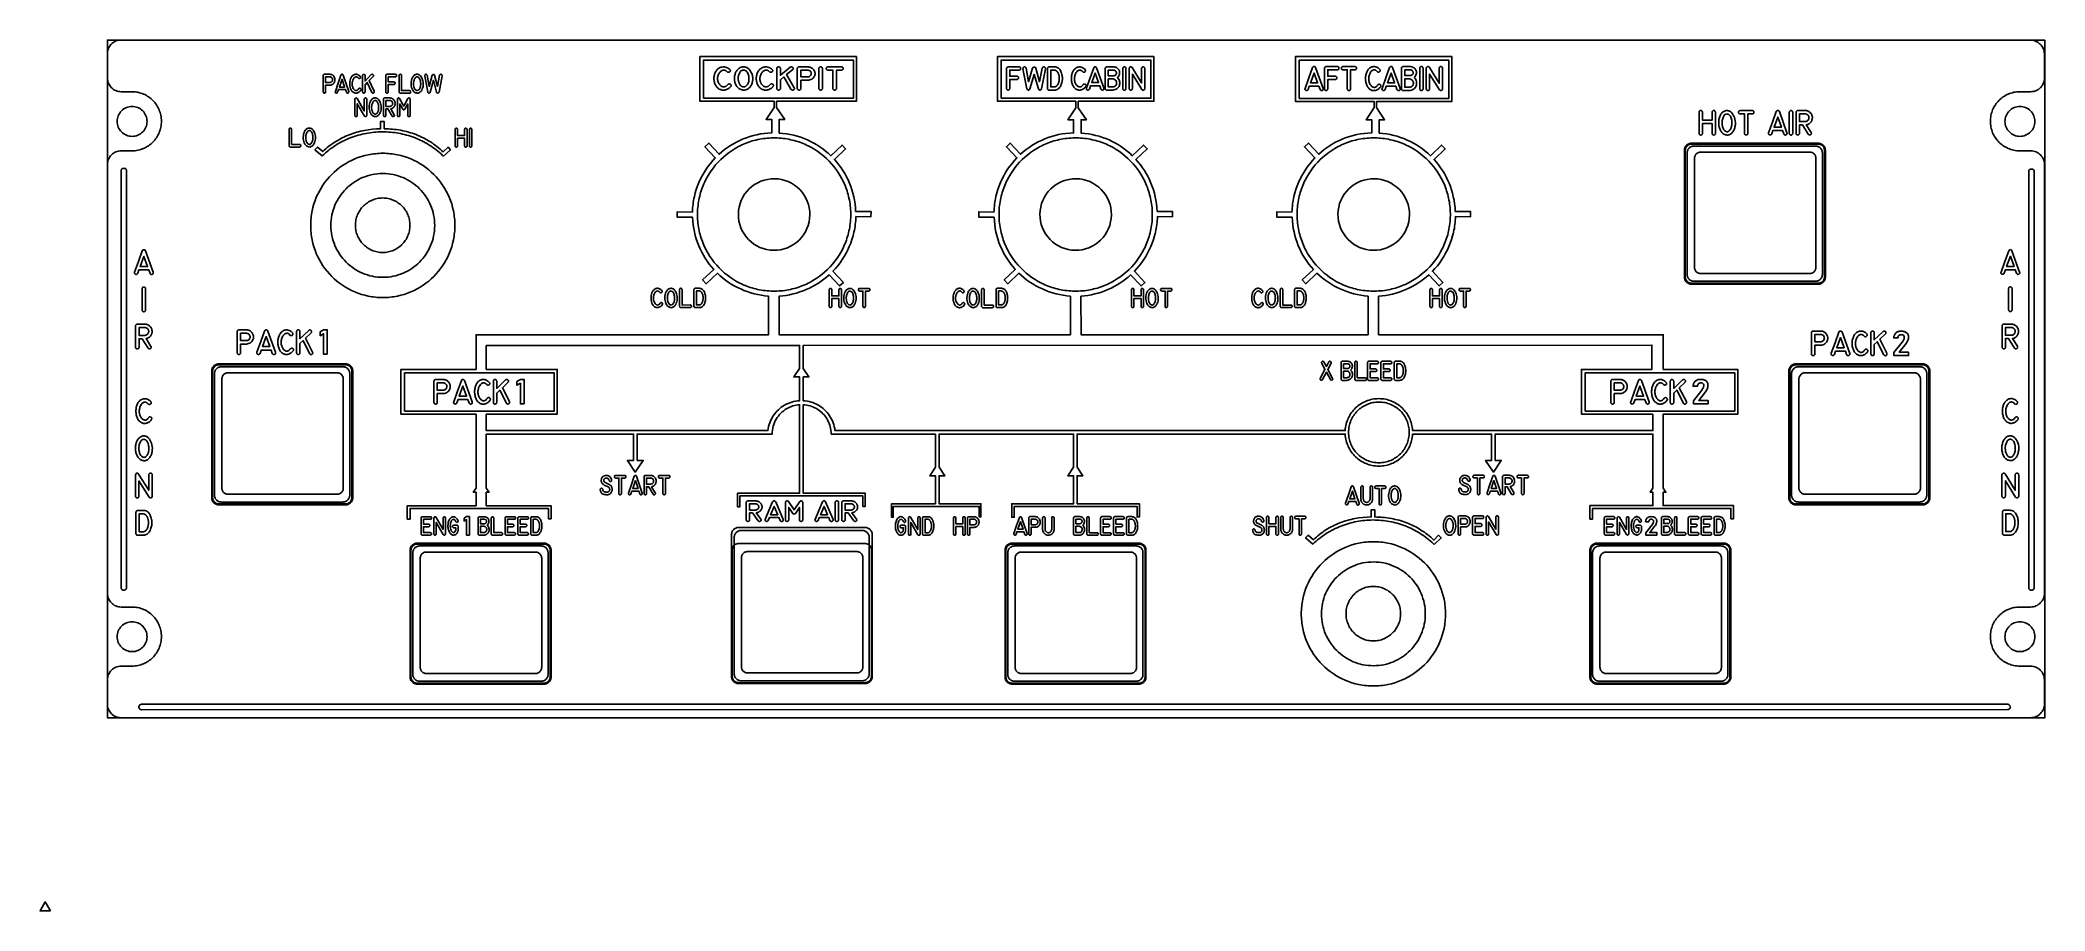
# Model space of a CAD drawing. Extents: x -1 to 333, y -1 to 144.
import ezdxf

# ---------------------------------------------------------------- set-up
doc = ezdxf.new("R2010")
doc.units = 0
for name, color, linetype in [('_BACKPANEL', 5, 'CONTINUOUS'), ('_ENGRAVING', 105, 'CONTINUOUS'), ('_TOPLAYER', 1, 'CONTINUOUS')]:
    doc.layers.add(name, color=color, linetype=linetype)

msp = doc.modelspace()

# ---------------------------------------------------------------- linework, layer by layer
at = {"layer": '_BACKPANEL'}
for points in [[(332.67, 144.36), (332.67, 139.67), (332.67, 130.27), (332.67, 120.88), (332.67, 41.03), (332.67, 31.64), (10.33, 31.64), (10.33, 41.03), (10.33, 120.88), (10.33, 130.27), (10.33, 139.67), (10.33, 144.36)], [(273.87, 127.06), (294.97, 127.06), (295.07, 127.06), (295.17, 127.04), (295.27, 127.02), (295.37, 126.98), (295.46, 126.94), (295.54, 126.89), (295.62, 126.83), (295.69, 126.76), (295.76, 126.69), (295.82, 126.61), (295.87, 126.53), (295.91, 126.44), (295.95, 126.34), (295.97, 126.24), (295.99, 126.14), (295.99, 126.04), (295.99, 104.94), (295.99, 104.84), (295.97, 104.73), (295.95, 104.64), (295.91, 104.54), (295.87, 104.45), (295.82, 104.37), (295.76, 104.29), (295.69, 104.22), (295.62, 104.15), (295.54, 104.09), (295.46, 104.04), (295.37, 104), (295.27, 103.96), (295.17, 103.94), (295.07, 103.92), (294.97, 103.91), (273.87, 103.91), (273.76, 103.92), (273.66, 103.94), (273.56, 103.96), (273.47, 104), (273.38, 104.04), (273.29, 104.09), (273.22, 104.15), (273.14, 104.22), (273.08, 104.29), (273.02, 104.37), (272.97, 104.45), (272.92, 104.54), (272.89, 104.64), (272.86, 104.73), (272.85, 104.84), (272.84, 104.94), (272.84, 126.04), (272.85, 126.14), (272.86, 126.24), (272.89, 126.34), (272.92, 126.44), (272.97, 126.53), (273.02, 126.61), (273.08, 126.69), (273.14, 126.76), (273.22, 126.83), (273.29, 126.89), (273.38, 126.94), (273.47, 126.98), (273.56, 127.02), (273.66, 127.04), (273.76, 127.06)], [(60.67, 113.56), (60.66, 113.33), (60.64, 113.1), (60.61, 112.87), (60.57, 112.65), (60.52, 112.43), (60.46, 112.21), (60.39, 112), (60.31, 111.8), (60.22, 111.6), (60.12, 111.4), (60.01, 111.21), (59.89, 111.03), (59.77, 110.85), (59.63, 110.68), (59.49, 110.51), (59.34, 110.35), (59.18, 110.2), (59.02, 110.06), (58.84, 109.93), (58.67, 109.8), (58.48, 109.68), (58.29, 109.57), (58.1, 109.47), (57.9, 109.38), (57.69, 109.3), (57.48, 109.23), (57.26, 109.17), (57.05, 109.12), (56.82, 109.08), (56.59, 109.05), (56.36, 109.03), (56.13, 109.03), (55.9, 109.03), (55.67, 109.05), (55.44, 109.08), (55.22, 109.12), (55, 109.17), (54.78, 109.23), (54.57, 109.3), (54.37, 109.38), (54.16, 109.47), (53.97, 109.57), (53.78, 109.68), (53.6, 109.8), (53.42, 109.93), (53.25, 110.06), (53.08, 110.2), (52.92, 110.35), (52.77, 110.51), (52.63, 110.68), (52.5, 110.85), (52.37, 111.03), (52.25, 111.21), (52.14, 111.4), (52.04, 111.6), (51.95, 111.8), (51.87, 112), (51.8, 112.21), (51.74, 112.43), (51.69, 112.65), (51.65, 112.87), (51.62, 113.1), (51.6, 113.33), (51.6, 113.56), (51.6, 113.8), (51.62, 114.03), (51.65, 114.25), (51.69, 114.48), (51.74, 114.7), (51.8, 114.91), (51.87, 115.12), (51.95, 115.33), (52.04, 115.53), (52.14, 115.72), (52.25, 115.91), (52.37, 116.1), (52.5, 116.28), (52.63, 116.45), (52.77, 116.61), (52.92, 116.77), (53.08, 116.92), (53.25, 117.06), (53.42, 117.2), (53.6, 117.32), (53.78, 117.44), (53.97, 117.55), (54.16, 117.65), (54.37, 117.74), (54.57, 117.82), (54.78, 117.89), (55, 117.95), (55.22, 118.01), (55.44, 118.05), (55.67, 118.07), (55.9, 118.09), (56.13, 118.1), (56.36, 118.09), (56.59, 118.07), (56.82, 118.05), (57.05, 118.01), (57.26, 117.95), (57.48, 117.89), (57.69, 117.82), (57.9, 117.74), (58.1, 117.65), (58.29, 117.55), (58.48, 117.44), (58.67, 117.32), (58.84, 117.2), (59.02, 117.06), (59.18, 116.92), (59.34, 116.77), (59.49, 116.61), (59.63, 116.45), (59.77, 116.28), (59.89, 116.1), (60.01, 115.91), (60.12, 115.72), (60.22, 115.53), (60.31, 115.33), (60.39, 115.12), (60.46, 114.91), (60.52, 114.7), (60.57, 114.48), (60.61, 114.25), (60.64, 114.03), (60.66, 113.8)], [(28.87, 90.35), (49.97, 90.35), (50.07, 90.34), (50.17, 90.33), (50.27, 90.3), (50.37, 90.27), (50.46, 90.22), (50.54, 90.17), (50.62, 90.11), (50.69, 90.05), (50.76, 89.97), (50.82, 89.9), (50.87, 89.81), (50.91, 89.72), (50.95, 89.63), (50.97, 89.53), (50.99, 89.43), (50.99, 89.32), (50.99, 68.23), (50.99, 68.12), (50.97, 68.02), (50.95, 67.92), (50.91, 67.82), (50.87, 67.73), (50.82, 67.65), (50.76, 67.57), (50.69, 67.5), (50.62, 67.43), (50.54, 67.37), (50.46, 67.32), (50.37, 67.28), (50.27, 67.24), (50.17, 67.22), (50.07, 67.2), (49.97, 67.2), (28.87, 67.2), (28.76, 67.2), (28.66, 67.22), (28.56, 67.24), (28.47, 67.28), (28.38, 67.32), (28.29, 67.37), (28.22, 67.43), (28.14, 67.5), (28.08, 67.57), (28.02, 67.65), (27.97, 67.73), (27.92, 67.82), (27.89, 67.92), (27.86, 68.02), (27.85, 68.12), (27.84, 68.23), (27.84, 89.32), (27.85, 89.43), (27.86, 89.53), (27.89, 89.63), (27.92, 89.72), (27.97, 89.81), (28.02, 89.9), (28.08, 89.97), (28.14, 90.05), (28.22, 90.11), (28.29, 90.17), (28.38, 90.22), (28.47, 90.27), (28.56, 90.3), (28.66, 90.33), (28.76, 90.34)], [(291.25, 90.35), (312.34, 90.35), (312.45, 90.34), (312.55, 90.33), (312.65, 90.3), (312.74, 90.27), (312.83, 90.22), (312.92, 90.17), (313, 90.11), (313.07, 90.05), (313.14, 89.97), (313.2, 89.9), (313.25, 89.81), (313.29, 89.72), (313.32, 89.63), (313.35, 89.53), (313.37, 89.43), (313.37, 89.32), (313.37, 68.23), (313.37, 68.12), (313.35, 68.02), (313.32, 67.92), (313.29, 67.82), (313.25, 67.73), (313.2, 67.65), (313.14, 67.57), (313.07, 67.5), (313, 67.43), (312.92, 67.37), (312.83, 67.32), (312.74, 67.28), (312.65, 67.24), (312.55, 67.22), (312.45, 67.2), (312.34, 67.2), (291.25, 67.2), (291.14, 67.2), (291.04, 67.22), (290.94, 67.24), (290.85, 67.28), (290.76, 67.32), (290.67, 67.37), (290.59, 67.43), (290.52, 67.5), (290.45, 67.57), (290.4, 67.65), (290.34, 67.73), (290.3, 67.82), (290.27, 67.92), (290.24, 68.02), (290.23, 68.12), (290.22, 68.23), (290.22, 89.32), (290.23, 89.43), (290.24, 89.53), (290.27, 89.63), (290.3, 89.72), (290.34, 89.81), (290.4, 89.9), (290.45, 89.97), (290.52, 90.05), (290.59, 90.11), (290.67, 90.17), (290.76, 90.22), (290.85, 90.27), (290.94, 90.3), (291.04, 90.33), (291.14, 90.34)], [(61.87, 60.53), (82.97, 60.53), (83.07, 60.53), (83.17, 60.51), (83.27, 60.49), (83.37, 60.45), (83.46, 60.41), (83.54, 60.36), (83.62, 60.3), (83.69, 60.23), (83.76, 60.16), (83.82, 60.08), (83.87, 60), (83.91, 59.91), (83.95, 59.81), (83.97, 59.71), (83.99, 59.61), (83.99, 59.51), (83.99, 38.41), (83.99, 38.31), (83.97, 38.2), (83.95, 38.11), (83.91, 38.01), (83.87, 37.92), (83.82, 37.84), (83.76, 37.76), (83.69, 37.68), (83.62, 37.62), (83.54, 37.56), (83.46, 37.51), (83.37, 37.46), (83.27, 37.43), (83.17, 37.41), (83.07, 37.39), (82.97, 37.38), (61.87, 37.38), (61.76, 37.39), (61.66, 37.41), (61.56, 37.43), (61.47, 37.46), (61.38, 37.51), (61.29, 37.56), (61.22, 37.62), (61.14, 37.68), (61.08, 37.76), (61.02, 37.84), (60.97, 37.92), (60.92, 38.01), (60.89, 38.11), (60.86, 38.2), (60.85, 38.31), (60.84, 38.41), (60.84, 59.51), (60.85, 59.61), (60.86, 59.71), (60.89, 59.81), (60.92, 59.91), (60.97, 60), (61.02, 60.08), (61.08, 60.16), (61.14, 60.23), (61.22, 60.3), (61.29, 60.36), (61.38, 60.41), (61.47, 60.45), (61.56, 60.49), (61.66, 60.51), (61.76, 60.53)], [(115.32, 60.61), (136.41, 60.61), (136.52, 60.61), (136.62, 60.59), (136.72, 60.57), (136.81, 60.53), (136.9, 60.49), (136.99, 60.44), (137.07, 60.38), (137.14, 60.31), (137.21, 60.24), (137.26, 60.16), (137.32, 60.08), (137.36, 59.99), (137.39, 59.89), (137.42, 59.79), (137.43, 59.69), (137.44, 59.59), (137.44, 38.49), (137.43, 38.39), (137.42, 38.28), (137.39, 38.19), (137.36, 38.09), (137.32, 38), (137.26, 37.92), (137.21, 37.84), (137.14, 37.76), (137.07, 37.7), (136.99, 37.64), (136.9, 37.59), (136.81, 37.55), (136.72, 37.51), (136.62, 37.49), (136.52, 37.47), (136.41, 37.46), (115.32, 37.46), (115.21, 37.47), (115.11, 37.49), (115.01, 37.51), (114.92, 37.55), (114.83, 37.59), (114.74, 37.64), (114.66, 37.7), (114.59, 37.76), (114.52, 37.84), (114.46, 37.92), (114.41, 38), (114.37, 38.09), (114.34, 38.19), (114.31, 38.28), (114.3, 38.39), (114.29, 38.49), (114.29, 59.59), (114.3, 59.69), (114.31, 59.79), (114.34, 59.89), (114.37, 59.99), (114.41, 60.08), (114.46, 60.16), (114.52, 60.24), (114.59, 60.31), (114.66, 60.38), (114.74, 60.44), (114.83, 60.49), (114.92, 60.53), (115.01, 60.57), (115.11, 60.59), (115.21, 60.61)], [(160.85, 60.53), (181.94, 60.53), (182.05, 60.53), (182.15, 60.51), (182.25, 60.49), (182.34, 60.45), (182.43, 60.41), (182.52, 60.36), (182.6, 60.3), (182.67, 60.23), (182.74, 60.16), (182.8, 60.08), (182.85, 60), (182.89, 59.91), (182.92, 59.81), (182.95, 59.71), (182.97, 59.61), (182.97, 59.51), (182.97, 38.41), (182.97, 38.31), (182.95, 38.2), (182.92, 38.11), (182.89, 38.01), (182.85, 37.92), (182.8, 37.84), (182.74, 37.76), (182.67, 37.68), (182.6, 37.62), (182.52, 37.56), (182.43, 37.51), (182.34, 37.46), (182.25, 37.43), (182.15, 37.41), (182.05, 37.39), (181.94, 37.38), (160.85, 37.38), (160.74, 37.39), (160.64, 37.41), (160.54, 37.43), (160.45, 37.46), (160.36, 37.51), (160.27, 37.56), (160.19, 37.62), (160.12, 37.68), (160.05, 37.76), (160, 37.84), (159.94, 37.92), (159.9, 38.01), (159.87, 38.11), (159.84, 38.2), (159.83, 38.31), (159.82, 38.41), (159.82, 59.51), (159.83, 59.61), (159.84, 59.71), (159.87, 59.81), (159.9, 59.91), (159.94, 60), (160, 60.08), (160.05, 60.16), (160.12, 60.23), (160.19, 60.3), (160.27, 60.36), (160.36, 60.41), (160.45, 60.45), (160.54, 60.49), (160.64, 60.51), (160.74, 60.53)], [(258.15, 60.53), (279.24, 60.53), (279.35, 60.53), (279.45, 60.51), (279.55, 60.49), (279.64, 60.45), (279.73, 60.41), (279.82, 60.36), (279.9, 60.3), (279.97, 60.23), (280.04, 60.16), (280.1, 60.08), (280.15, 60), (280.19, 59.91), (280.23, 59.81), (280.25, 59.71), (280.27, 59.61), (280.27, 59.51), (280.27, 38.41), (280.27, 38.31), (280.25, 38.2), (280.23, 38.11), (280.19, 38.01), (280.15, 37.92), (280.1, 37.84), (280.04, 37.76), (279.97, 37.68), (279.9, 37.62), (279.82, 37.56), (279.73, 37.51), (279.64, 37.46), (279.55, 37.43), (279.45, 37.41), (279.35, 37.39), (279.24, 37.38), (258.15, 37.38), (258.04, 37.39), (257.94, 37.41), (257.84, 37.43), (257.75, 37.46), (257.66, 37.51), (257.57, 37.56), (257.49, 37.62), (257.42, 37.68), (257.36, 37.76), (257.3, 37.84), (257.25, 37.92), (257.2, 38.01), (257.17, 38.11), (257.14, 38.2), (257.13, 38.31), (257.12, 38.41), (257.12, 59.51), (257.13, 59.61), (257.14, 59.71), (257.17, 59.81), (257.2, 59.91), (257.25, 60), (257.3, 60.08), (257.36, 60.16), (257.42, 60.23), (257.49, 60.3), (257.57, 60.36), (257.66, 60.41), (257.75, 60.45), (257.84, 60.49), (257.94, 60.51), (258.04, 60.53)], [(225.47, 48.95), (225.47, 48.71), (225.45, 48.48), (225.42, 48.26), (225.38, 48.03), (225.33, 47.81), (225.27, 47.6), (225.2, 47.39), (225.12, 47.18), (225.03, 46.98), (224.93, 46.78), (224.82, 46.59), (224.7, 46.41), (224.57, 46.23), (224.44, 46.06), (224.29, 45.9), (224.14, 45.74), (223.99, 45.59), (223.82, 45.45), (223.65, 45.31), (223.47, 45.19), (223.29, 45.07), (223.1, 44.96), (222.9, 44.86), (222.7, 44.77), (222.5, 44.69), (222.29, 44.61), (222.07, 44.55), (221.85, 44.5), (221.63, 44.46), (221.4, 44.43), (221.17, 44.42), (220.94, 44.41), (220.7, 44.42), (220.47, 44.43), (220.25, 44.46), (220.02, 44.5), (219.8, 44.55), (219.59, 44.61), (219.38, 44.69), (219.17, 44.77), (218.97, 44.86), (218.77, 44.96), (218.59, 45.07), (218.4, 45.19), (218.22, 45.31), (218.05, 45.45), (217.89, 45.59), (217.73, 45.74), (217.58, 45.9), (217.44, 46.06), (217.3, 46.23), (217.18, 46.41), (217.06, 46.59), (216.95, 46.78), (216.85, 46.98), (216.76, 47.18), (216.68, 47.39), (216.61, 47.6), (216.54, 47.81), (216.49, 48.03), (216.45, 48.26), (216.42, 48.48), (216.41, 48.71), (216.4, 48.95), (216.41, 49.18), (216.42, 49.41), (216.45, 49.64), (216.49, 49.86), (216.54, 50.08), (216.61, 50.29), (216.68, 50.51), (216.76, 50.71), (216.85, 50.91), (216.95, 51.11), (217.06, 51.3), (217.18, 51.48), (217.3, 51.66), (217.44, 51.83), (217.58, 52), (217.73, 52.15), (217.89, 52.3), (218.05, 52.45), (218.22, 52.58), (218.4, 52.71), (218.59, 52.83), (218.77, 52.93), (218.97, 53.03), (219.17, 53.13), (219.38, 53.21), (219.59, 53.28), (219.8, 53.34), (220.02, 53.39), (220.25, 53.43), (220.47, 53.46), (220.7, 53.48), (220.94, 53.48), (221.17, 53.48), (221.4, 53.46), (221.63, 53.43), (221.85, 53.39), (222.07, 53.34), (222.29, 53.28), (222.5, 53.21), (222.7, 53.13), (222.9, 53.03), (223.1, 52.93), (223.29, 52.83), (223.47, 52.71), (223.65, 52.58), (223.82, 52.45), (223.99, 52.3), (224.14, 52.15), (224.29, 52), (224.44, 51.83), (224.57, 51.66), (224.7, 51.48), (224.82, 51.3), (224.93, 51.11), (225.03, 50.91), (225.12, 50.71), (225.2, 50.51), (225.27, 50.29), (225.33, 50.08), (225.38, 49.86), (225.42, 49.64), (225.45, 49.41), (225.47, 49.18)]]:
    msp.add_lwpolyline(points, close=True, dxfattribs=at)
for points in [[(14.44, 128.35, -0.414214), (11.96, 130.84, -0.414214), (14.44, 133.33, -0.414214), (16.93, 130.84, -0.414214)], [(328.51, 128.35, -0.414214), (326.03, 130.84, -0.414214), (328.51, 133.33, -0.414214), (331, 130.84, -0.414214)], [(121.33, 121.3, 0.414214), (115.3, 115.43, 0.414214), (121.17, 109.4, 0.414214), (127.2, 115.27, 0.414214)], [(171.5, 121.3, 0.414214), (165.47, 115.43, 0.414214), (171.34, 109.4, 0.414214), (177.37, 115.27, 0.414214)], [(221.09, 121.3, 0.414214), (215.06, 115.43, 0.414214), (220.93, 109.4, 0.414214), (226.96, 115.27, 0.414214)], [(14.44, 42.63, -0.414214), (11.96, 45.12, -0.414214), (14.44, 47.6, -0.414214), (16.93, 45.12, -0.414214)], [(328.51, 42.63, -0.414214), (326.03, 45.12, -0.414214), (328.51, 47.6, -0.414214), (331, 45.12, -0.414214)]]:
    msp.add_lwpolyline(points, format="xyb", close=True, dxfattribs=at)
at = {"layer": '_ENGRAVING'}
for points in [[(71.67, 82.14), (59.15, 82.14), (59.15, 89.58), (71.67, 89.58), (71.67, 95.36), (120.34, 95.36), (120.34, 101.76), (119.73, 101.82), (119.13, 101.91), (118.53, 102.02), (117.94, 102.16), (117.36, 102.33), (116.79, 102.52), (116.23, 102.73), (115.69, 102.96), (115.15, 103.22), (114.63, 103.5), (114.12, 103.79), (113.63, 104.11), (113.15, 104.45), (112.69, 104.81), (112.24, 105.18), (111.82, 105.58), (109.96, 103.83), (109.36, 104.47), (111.21, 106.2), (110.83, 106.64), (110.46, 107.1), (110.11, 107.58), (109.79, 108.07), (109.48, 108.57), (109.2, 109.09), (108.94, 109.62), (108.7, 110.16), (108.49, 110.72), (108.3, 111.28), (108.13, 111.86), (107.99, 112.45), (107.88, 113.04), (107.79, 113.65), (107.73, 114.26), (107.69, 114.89), (105.12, 114.93), (105.14, 115.8), (107.66, 115.76), (107.67, 116.09), (107.69, 116.41), (107.72, 116.74), (107.76, 117.06), (107.8, 117.38), (107.85, 117.69), (107.91, 118.01), (107.98, 118.32), (108.13, 118.93), (108.31, 119.53), (108.52, 120.12), (108.75, 120.7), (109.01, 121.26), (109.3, 121.81), (109.6, 122.35), (109.93, 122.87), (110.29, 123.37), (110.66, 123.86), (111.06, 124.33), (111.47, 124.78), (109.74, 126.63), (110.37, 127.22), (112.1, 125.38), (112.54, 125.77), (113, 126.14), (113.48, 126.49), (113.97, 126.82), (114.48, 127.13), (115, 127.41), (115.54, 127.68), (116.09, 127.92), (116.65, 128.13), (117.22, 128.32), (117.8, 128.49), (118.39, 128.63), (118.99, 128.75), (119.61, 128.83), (120.23, 128.89), (120.85, 128.93), (120.85, 131.17), (119.91, 131.17), (121.26, 133.18), (121.25, 133.18), (121.25, 134.18), (108.91, 134.18), (108.91, 141.62), (134.94, 141.62), (134.94, 134.18), (121.65, 134.18), (121.65, 133.18), (121.64, 133.18), (123.01, 131.17), (122.1, 131.17), (122.1, 128.9), (122.72, 128.85), (123.34, 128.77), (123.94, 128.66), (124.53, 128.53), (125.11, 128.37), (125.69, 128.19), (126.25, 127.98), (126.79, 127.75), (127.33, 127.5), (127.85, 127.22), (128.36, 126.93), (128.85, 126.61), (129.33, 126.27), (129.8, 125.91), (130.25, 125.53), (130.68, 125.13), (132.55, 126.89), (133.15, 126.26), (131.28, 124.51), (131.67, 124.07), (132.03, 123.61), (132.38, 123.14), (132.7, 122.65), (133.01, 122.15), (133.29, 121.64), (133.55, 121.11), (133.79, 120.57), (134, 120.02), (134.19, 119.46), (134.36, 118.88), (134.5, 118.3), (134.61, 117.71), (134.71, 117.1), (134.77, 116.49), (134.81, 115.87), (137.38, 115.84), (137.37, 114.97), (134.85, 115), (134.84, 114.67), (134.82, 114.34), (134.79, 114.02), (134.76, 113.69), (134.71, 113.37), (134.66, 113.05), (134.6, 112.74), (134.54, 112.42), (134.46, 112.11), (134.38, 111.81), (134.2, 111.2), (134, 110.6), (133.76, 110.02), (133.5, 109.45), (133.22, 108.9), (132.91, 108.36), (132.58, 107.84), (132.22, 107.33), (131.84, 106.84), (131.44, 106.37), (131.03, 105.92), (132.77, 104.06), (132.14, 103.46), (130.4, 105.31), (129.98, 104.95), (129.54, 104.6), (129.09, 104.26), (128.62, 103.95), (128.13, 103.65), (127.63, 103.37), (127.12, 103.11), (126.6, 102.87), (126.06, 102.65), (125.52, 102.46), (124.96, 102.28), (124.4, 102.13), (123.83, 102), (123.26, 101.9), (122.68, 101.81), (122.09, 101.76), (122.09, 95.36), (170.55, 95.36), (170.55, 101.76), (169.94, 101.82), (169.34, 101.91), (168.74, 102.02), (168.15, 102.16), (167.57, 102.33), (166.99, 102.51), (166.43, 102.73), (165.88, 102.96), (165.34, 103.22), (164.81, 103.5), (164.3, 103.8), (163.8, 104.11), (163.32, 104.45), (162.86, 104.81), (162.41, 105.18), (161.99, 105.58), (160.13, 103.83), (159.53, 104.47), (161.38, 106.2), (161, 106.64), (160.63, 107.1), (160.28, 107.58), (159.96, 108.07), (159.65, 108.57), (159.37, 109.09), (159.11, 109.62), (158.87, 110.16), (158.66, 110.72), (158.47, 111.28), (158.3, 111.86), (158.16, 112.45), (158.04, 113.04), (157.96, 113.65), (157.89, 114.26), (157.86, 114.89), (155.29, 114.93), (155.31, 115.8), (157.82, 115.76), (157.84, 116.09), (157.86, 116.41), (157.89, 116.74), (157.93, 117.06), (157.97, 117.38), (158.02, 117.69), (158.08, 118.01), (158.15, 118.32), (158.3, 118.93), (158.48, 119.53), (158.69, 120.12), (158.92, 120.7), (159.18, 121.26), (159.46, 121.81), (159.77, 122.35), (160.1, 122.87), (160.45, 123.37), (160.83, 123.86), (161.22, 124.33), (161.64, 124.78), (159.91, 126.63), (160.54, 127.22), (162.26, 125.38), (162.71, 125.77), (163.18, 126.15), (163.66, 126.5), (164.15, 126.83), (164.66, 127.14), (165.18, 127.42), (165.72, 127.68), (166.27, 127.92), (166.83, 128.14), (167.41, 128.33), (167.99, 128.5), (168.59, 128.64), (169.19, 128.75), (169.81, 128.84), (170.43, 128.9), (171.06, 128.93), (171.06, 131.11), (170.12, 131.11), (171.47, 133.12), (171.45, 133.12), (171.45, 134.18), (158.4, 134.18), (158.4, 141.62), (184.43, 141.62), (184.43, 134.18), (171.86, 134.18), (171.86, 133.12), (171.85, 133.12), (173.21, 131.11), (172.31, 131.11), (172.31, 128.9), (172.93, 128.85), (173.54, 128.76), (174.14, 128.66), (174.73, 128.52), (175.31, 128.37), (175.88, 128.18), (176.43, 127.98), (176.98, 127.75), (177.51, 127.49), (178.03, 127.22), (178.54, 126.92), (179.03, 126.6), (179.51, 126.26), (179.97, 125.91), (180.42, 125.53), (180.84, 125.13), (182.72, 126.89), (183.32, 126.26), (181.45, 124.51), (181.84, 124.07), (182.2, 123.61), (182.55, 123.14), (182.87, 122.65), (183.17, 122.15), (183.46, 121.64), (183.72, 121.11), (183.95, 120.57), (184.17, 120.02), (184.36, 119.46), (184.52, 118.88), (184.67, 118.3), (184.78, 117.71), (184.87, 117.1), (184.94, 116.49), (184.98, 115.87), (187.54, 115.84), (187.53, 114.97), (185.02, 115), (185.01, 114.67), (184.99, 114.34), (184.96, 114.02), (184.92, 113.69), (184.88, 113.37), (184.83, 113.05), (184.77, 112.74), (184.71, 112.42), (184.63, 112.11), (184.55, 111.81), (184.37, 111.2), (184.16, 110.6), (183.93, 110.02), (183.67, 109.45), (183.39, 108.9), (183.08, 108.36), (182.74, 107.84), (182.39, 107.33), (182.01, 106.84), (181.61, 106.37), (181.19, 105.92), (182.94, 104.06), (182.3, 103.46), (180.57, 105.31), (180.15, 104.94), (179.71, 104.59), (179.26, 104.26), (178.79, 103.94), (178.31, 103.64), (177.81, 103.36), (177.31, 103.1), (176.79, 102.86), (176.26, 102.65), (175.72, 102.45), (175.17, 102.28), (174.62, 102.13), (174.05, 102), (173.47, 101.89), (172.89, 101.82), (172.3, 101.76), (172.31, 95.36), (220.07, 95.36), (220.07, 101.76), (219.47, 101.83), (218.87, 101.92), (218.28, 102.03), (217.69, 102.18), (217.12, 102.34), (216.55, 102.53), (215.99, 102.74), (215.44, 102.98), (214.9, 103.23), (214.38, 103.51), (213.87, 103.81), (213.37, 104.13), (212.9, 104.46), (212.44, 104.82), (212, 105.19), (211.57, 105.58), (209.71, 103.83), (209.12, 104.47), (210.97, 106.2), (210.58, 106.64), (210.22, 107.1), (209.87, 107.58), (209.55, 108.07), (209.24, 108.57), (208.96, 109.09), (208.7, 109.62), (208.46, 110.16), (208.25, 110.72), (208.05, 111.28), (207.89, 111.86), (207.75, 112.45), (207.63, 113.04), (207.54, 113.65), (207.48, 114.26), (207.45, 114.89), (204.88, 114.93), (204.89, 115.8), (207.41, 115.76), (207.43, 116.09), (207.45, 116.41), (207.48, 116.74), (207.51, 117.06), (207.56, 117.38), (207.61, 117.69), (207.67, 118.01), (207.73, 118.32), (207.89, 118.93), (208.07, 119.53), (208.28, 120.12), (208.51, 120.7), (208.77, 121.26), (209.05, 121.81), (209.36, 122.35), (209.69, 122.87), (210.04, 123.37), (210.42, 123.86), (210.81, 124.33), (211.23, 124.78), (209.49, 126.63), (210.13, 127.22), (211.85, 125.38), (212.3, 125.78), (212.76, 126.15), (213.25, 126.5), (213.74, 126.83), (214.25, 127.14), (214.78, 127.42), (215.32, 127.69), (215.87, 127.93), (216.43, 128.14), (217.01, 128.33), (217.59, 128.5), (218.19, 128.64), (218.8, 128.75), (219.41, 128.84), (220.04, 128.9), (220.67, 128.93), (220.67, 131.12), (219.73, 131.12), (221.07, 133.13), (221.06, 133.13), (221.06, 134.17), (207.99, 134.17), (207.99, 141.61), (234.02, 141.61), (234.02, 134.17), (221.47, 134.17), (221.47, 133.13), (221.46, 133.13), (222.82, 131.12), (221.92, 131.12), (221.92, 128.9), (222.53, 128.84), (223.14, 128.76), (223.74, 128.65), (224.33, 128.52), (224.91, 128.36), (225.47, 128.18), (226.03, 127.97), (226.58, 127.74), (227.11, 127.49), (227.63, 127.21), (228.13, 126.92), (228.62, 126.6), (229.1, 126.26), (229.56, 125.9), (230, 125.53), (230.43, 125.13), (232.31, 126.89), (232.9, 126.26), (231.04, 124.51), (231.43, 124.07), (231.79, 123.61), (232.13, 123.14), (232.46, 122.65), (232.76, 122.15), (233.04, 121.64), (233.3, 121.11), (233.54, 120.57), (233.76, 120.02), (233.95, 119.46), (234.11, 118.88), (234.25, 118.3), (234.37, 117.71), (234.46, 117.1), (234.53, 116.49), (234.56, 115.87), (237.13, 115.84), (237.12, 114.97), (234.61, 115), (234.6, 114.67), (234.58, 114.34), (234.55, 114.02), (234.51, 113.69), (234.47, 113.37), (234.42, 113.05), (234.36, 112.74), (234.29, 112.42), (234.22, 112.11), (234.14, 111.81), (233.96, 111.2), (233.75, 110.6), (233.52, 110.02), (233.26, 109.45), (232.97, 108.9), (232.66, 108.36), (232.33, 107.84), (231.98, 107.33), (231.6, 106.84), (231.2, 106.37), (230.78, 105.92), (232.53, 104.06), (231.89, 103.46), (230.16, 105.31), (229.73, 104.94), (229.3, 104.59), (228.84, 104.26), (228.37, 103.94), (227.88, 103.64), (227.38, 103.36), (226.87, 103.1), (226.34, 102.87), (225.81, 102.65), (225.26, 102.45), (224.71, 102.28), (224.14, 102.12), (223.57, 102), (223, 101.89), (222.41, 101.81), (221.82, 101.76), (221.82, 95.36), (269.17, 95.36), (269.17, 89.58), (281.58, 89.58), (281.58, 82.14), (269.16, 82.13), (269.16, 69.85), (269.63, 69.14), (269.16, 69.14), (269.16, 66.92), (280.87, 66.92), (280.87, 64.74), (280.42, 64.74), (280.42, 66.47), (257.42, 66.47), (257.41, 66.47), (257.41, 64.68), (256.97, 64.68), (256.97, 66.92), (256.97, 66.92), (266.96, 66.92), (267.47, 66.92), (267.47, 69.14), (267.01, 69.14), (267.47, 69.83), (267.47, 78.81), (241.22, 78.81), (241.22, 74.45), (242.23, 74.45), (240.92, 72.49), (239.61, 74.45), (240.62, 74.45), (240.62, 78.81), (227.47, 78.81), (227.45, 78.53), (227.42, 78.26), (227.37, 77.99), (227.31, 77.73), (227.24, 77.47), (227.15, 77.22), (227.06, 76.97), (226.95, 76.73), (226.84, 76.49), (226.71, 76.26), (226.57, 76.04), (226.42, 75.83), (226.26, 75.62), (226.1, 75.42), (225.92, 75.23), (225.74, 75.04), (225.54, 74.87), (225.34, 74.7), (225.13, 74.54), (224.92, 74.4), (224.7, 74.26), (224.47, 74.13), (224.23, 74.01), (223.99, 73.91), (223.74, 73.81), (223.49, 73.73), (223.23, 73.66), (222.96, 73.6), (222.7, 73.56), (222.42, 73.52), (222.15, 73.5), (221.87, 73.49), (221.59, 73.5), (221.31, 73.52), (221.04, 73.56), (220.77, 73.6), (220.51, 73.66), (220.25, 73.73), (220, 73.81), (219.75, 73.91), (219.51, 74.01), (219.27, 74.13), (219.04, 74.26), (218.82, 74.4), (218.6, 74.54), (218.39, 74.7), (218.19, 74.87), (218, 75.04), (217.81, 75.23), (217.64, 75.42), (217.47, 75.62), (217.31, 75.83), (217.17, 76.04), (217.03, 76.26), (216.9, 76.49), (216.78, 76.73), (216.68, 76.97), (216.58, 77.22), (216.5, 77.47), (216.42, 77.73), (216.37, 77.99), (216.32, 78.26), (216.28, 78.53), (216.26, 78.81), (171.67, 78.81), (171.67, 73.31), (172.62, 71.88), (171.67, 71.88), (171.67, 67.23), (171.71, 67.23), (182.04, 67.23), (182.04, 65.05), (181.64, 65.05), (181.64, 66.78), (161.2, 66.78), (161.19, 66.78), (161.19, 64.99), (160.79, 64.99), (160.79, 67.23), (160.79, 67.23), (170.9, 67.23), (171.11, 67.23), (171.07, 67.23), (171.07, 71.88), (170.11, 71.88), (171.07, 73.31), (171.07, 78.81), (148.7, 78.81), (148.7, 73.31), (149.66, 71.88), (148.7, 71.88), (148.7, 67.23), (155.67, 67.23), (155.67, 65.05), (155.39, 65.05), (155.39, 66.78), (141.08, 66.78), (141.07, 66.78), (141.07, 64.99), (140.79, 64.99), (140.79, 67.23), (140.79, 67.23), (147.87, 67.23), (148.1, 67.23), (148.1, 71.88), (147.14, 71.88), (148.1, 73.31), (148.1, 78.81), (131.43, 78.81), (130.75, 78.81), (130.74, 79.14), (130.7, 79.46), (130.66, 79.74), (130.6, 80.02), (130.52, 80.3), (130.42, 80.57), (130.32, 80.83), (130.19, 81.08), (130.06, 81.32), (129.91, 81.56), (129.74, 81.78), (129.57, 82), (129.38, 82.21), (129.18, 82.4), (128.98, 82.58), (128.76, 82.76), (128.53, 82.92), (128.29, 83.06), (128.04, 83.2), (127.78, 83.32), (127.52, 83.42), (127.24, 83.51), (126.96, 83.59), (126.68, 83.65), (126.38, 83.69), (126.09, 83.71), (126.09, 68.98), (136.42, 68.98), (136.42, 66.8), (136.02, 66.8), (136.02, 68.53), (115.58, 68.53), (115.57, 68.53), (115.57, 66.74), (115.17, 66.74), (115.17, 68.98), (115.17, 68.98), (125.28, 68.98), (125.49, 68.98), (125.49, 83.71), (125.2, 83.68), (124.93, 83.63), (124.65, 83.57), (124.38, 83.5), (124.12, 83.41), (123.87, 83.31), (123.62, 83.19), (123.38, 83.06), (123.11, 82.89), (122.85, 82.71), (122.61, 82.51), (122.38, 82.3), (122.16, 82.07), (121.96, 81.82), (121.77, 81.57), (121.6, 81.3), (121.45, 81.02), (121.32, 80.73), (121.2, 80.43), (121.1, 80.12), (121.03, 79.8), (120.97, 79.48), (120.94, 79.15), (120.93, 78.81), (98.46, 78.81), (98.46, 74.45), (99.47, 74.45), (98.16, 72.49), (96.85, 74.45), (97.86, 74.45), (97.86, 78.81), (73.35, 78.81), (73.35, 69.85), (73.83, 69.14), (73.35, 69.14), (73.35, 66.91), (73.42, 66.91), (84.14, 66.91), (84.14, 64.73), (83.69, 64.73), (83.69, 66.46), (60.69, 66.46), (60.68, 66.46), (60.68, 64.67), (60.23, 64.67), (60.23, 66.91), (60.23, 66.91), (71.61, 66.91), (71.64, 66.91), (71.67, 66.91), (71.67, 69.14), (71.21, 69.14), (71.67, 69.83), (71.67, 82.14)], [(269.17, 89.61), (269.17, 89.61)]]:
    msp.add_lwpolyline(points, dxfattribs=at)
for points in [[(109.53, 134.68), (134.44, 134.68), (134.44, 141.03), (109.53, 141.03)], [(159.02, 134.68), (183.93, 134.68), (183.93, 141.03), (159.02, 141.03)], [(208.61, 134.67), (233.52, 134.67), (233.52, 141.02), (208.61, 141.02)], [(47.34, 138.69), (47.37, 138.69), (47.46, 138.67), (47.55, 138.66), (47.63, 138.63), (47.71, 138.6), (47.78, 138.56), (47.85, 138.51), (47.91, 138.46), (47.96, 138.4), (48.01, 138.33), (48.06, 138.26), (48.13, 138.11), (48.18, 137.94), (48.19, 137.85), (48.19, 137.77), (48.19, 137.69), (48.18, 137.6), (48.16, 137.52), (48.13, 137.44), (48.07, 137.32), (48, 137.21), (47.92, 137.12), (47.83, 137.04), (47.72, 136.97), (47.61, 136.93), (47.49, 136.89), (47.37, 136.88), (47.34, 136.88), (46.64, 136.88), (46.64, 135.76), (46.62, 135.66), (46.6, 135.62), (46.58, 135.59), (46.55, 135.57), (46.52, 135.55), (46.44, 135.54), (46.36, 135.55), (46.33, 135.57), (46.3, 135.59), (46.28, 135.62), (46.26, 135.66), (46.24, 135.76), (46.24, 138.47), (46.26, 138.56), (46.29, 138.62), (46.35, 138.66), (46.43, 138.69), (46.44, 138.69)], [(47.34, 138.25), (46.64, 138.25), (46.64, 137.31), (47.34, 137.31), (47.42, 137.32), (47.5, 137.34), (47.57, 137.38), (47.63, 137.43), (47.69, 137.49), (47.73, 137.56), (47.76, 137.64), (47.78, 137.72), (47.78, 137.82), (47.77, 137.92), (47.73, 138.01), (47.67, 138.09), (47.6, 138.16), (47.52, 138.21), (47.44, 138.24)], [(48.26, 135.84), (48.72, 137.19), (49.18, 138.54), (49.21, 138.61), (49.25, 138.65), (49.3, 138.68), (49.37, 138.69), (49.43, 138.68), (49.49, 138.65), (49.53, 138.61), (49.56, 138.54), (50.48, 135.83), (50.49, 135.73), (50.47, 135.65), (50.45, 135.62), (50.43, 135.59), (50.36, 135.55), (50.28, 135.53), (50.24, 135.54), (50.21, 135.55), (50.18, 135.57), (50.15, 135.6), (50.1, 135.68), (49.95, 136.12), (48.78, 136.12), (48.63, 135.69), (48.58, 135.61), (48.55, 135.58), (48.52, 135.56), (48.49, 135.55), (48.45, 135.54), (48.37, 135.56), (48.3, 135.6), (48.28, 135.63), (48.26, 135.66), (48.25, 135.7), (48.24, 135.74)], [(49.8, 136.55), (49.37, 137.84), (48.93, 136.55)], [(49.37, 137.84), (49.8, 136.55)], [(52.49, 136.03), (52.48, 136.01), (52.47, 136), (52.47, 135.99), (52.36, 135.86), (52.24, 135.75), (52.1, 135.66), (51.95, 135.59), (51.87, 135.56), (51.79, 135.54), (51.71, 135.54), (51.63, 135.54), (51.55, 135.55), (51.47, 135.57), (51.4, 135.59), (51.32, 135.63), (51.23, 135.68), (51.15, 135.74), (51.07, 135.81), (51, 135.89), (50.94, 135.97), (50.88, 136.07), (50.83, 136.17), (50.79, 136.28), (50.71, 136.51), (50.67, 136.75), (50.64, 136.99), (50.64, 137.24), (50.67, 137.48), (50.71, 137.71), (50.79, 137.93), (50.89, 138.15), (50.94, 138.24), (51.01, 138.33), (51.08, 138.41), (51.16, 138.48), (51.24, 138.54), (51.33, 138.59), (51.43, 138.63), (51.53, 138.67), (51.65, 138.68), (51.77, 138.68), (51.89, 138.66), (52.01, 138.62), (52.12, 138.55), (52.23, 138.48), (52.32, 138.4), (52.4, 138.31), (52.41, 138.3), (52.44, 138.25), (52.45, 138.2), (52.45, 138.15), (52.44, 138.09), (52.42, 138.04), (52.38, 138.01), (52.34, 137.98), (52.3, 137.96), (52.24, 137.95), (52.19, 137.96), (52.14, 137.99), (52.09, 138.03), (52, 138.13), (51.9, 138.21), (51.81, 138.25), (51.77, 138.26), (51.72, 138.26), (51.63, 138.24), (51.55, 138.21), (51.47, 138.17), (51.4, 138.1), (51.33, 138.02), (51.27, 137.93), (51.22, 137.83), (51.17, 137.72), (51.09, 137.5), (51.07, 137.39), (51.05, 137.29), (51.04, 137.07), (51.06, 136.84), (51.08, 136.73), (51.1, 136.62), (51.14, 136.52), (51.19, 136.41), (51.28, 136.26), (51.38, 136.13), (51.44, 136.08), (51.5, 136.04), (51.56, 136), (51.62, 135.98), (51.69, 135.96), (51.75, 135.96), (51.82, 135.97), (51.88, 136), (51.95, 136.04), (52.01, 136.09), (52.07, 136.16), (52.13, 136.24), (52.16, 136.28), (52.23, 136.35), (52.27, 136.36), (52.3, 136.37), (52.34, 136.37), (52.37, 136.36), (52.45, 136.32), (52.51, 136.25), (52.52, 136.22), (52.53, 136.18), (52.54, 136.15), (52.53, 136.11)], [(54.24, 138.63), (54.32, 138.67), (54.36, 138.68), (54.4, 138.69), (54.43, 138.68), (54.47, 138.67), (54.53, 138.61), (54.58, 138.54), (54.59, 138.5), (54.6, 138.47), (54.59, 138.43), (54.58, 138.39), (54.53, 138.31), (53.86, 137.63), (54.7, 135.85), (54.72, 135.75), (54.71, 135.67), (54.69, 135.63), (54.67, 135.6), (54.64, 135.58), (54.6, 135.55), (54.53, 135.53), (54.49, 135.53), (54.46, 135.54), (54.43, 135.55), (54.4, 135.58), (54.34, 135.66), (53.55, 137.32), (53.19, 136.94), (53.19, 135.75), (53.16, 135.66), (53.14, 135.62), (53.12, 135.59), (53.09, 135.57), (53.06, 135.55), (52.97, 135.54), (52.9, 135.55), (52.86, 135.57), (52.84, 135.59), (52.81, 135.62), (52.8, 135.66), (52.78, 135.75), (52.78, 138.47), (52.8, 138.56), (52.81, 138.6), (52.84, 138.63), (52.86, 138.65), (52.9, 138.67), (52.97, 138.68), (53.02, 138.68), (53.06, 138.67), (53.09, 138.66), (53.12, 138.63), (53.14, 138.6), (53.16, 138.56), (53.19, 138.47), (53.19, 137.54)], [(56.66, 135.76), (56.66, 138.47), (56.68, 138.56), (56.72, 138.62), (56.75, 138.65), (56.78, 138.67), (56.86, 138.69), (58.25, 138.69), (58.34, 138.67), (58.38, 138.65), (58.4, 138.62), (58.43, 138.59), (58.44, 138.56), (58.45, 138.47), (58.44, 138.38), (58.43, 138.34), (58.4, 138.31), (58.38, 138.29), (58.34, 138.27), (58.25, 138.25), (57.06, 138.25), (57.06, 137.41), (57.99, 137.41), (58.08, 137.39), (58.11, 137.38), (58.14, 137.35), (58.16, 137.32), (58.18, 137.29), (58.19, 137.21), (58.18, 137.12), (58.16, 137.08), (58.14, 137.05), (58.11, 137.03), (58.08, 137.01), (57.99, 136.98), (57.06, 136.98), (57.06, 135.76), (57.04, 135.66), (57.03, 135.63), (57.01, 135.6), (56.98, 135.57), (56.95, 135.56), (56.87, 135.54), (56.82, 135.54), (56.79, 135.55), (56.75, 135.57), (56.72, 135.59), (56.7, 135.62), (56.68, 135.66)], [(59.06, 135.54), (58.98, 135.56), (58.95, 135.57), (58.92, 135.6), (58.88, 135.66), (58.86, 135.75), (58.86, 138.47), (58.88, 138.56), (58.9, 138.6), (58.92, 138.63), (58.95, 138.66), (58.99, 138.67), (59.02, 138.68), (59.07, 138.68), (59.15, 138.67), (59.18, 138.65), (59.21, 138.63), (59.23, 138.6), (59.24, 138.56), (59.26, 138.47), (59.26, 135.97), (60.59, 135.97), (60.68, 135.94), (60.72, 135.92), (60.74, 135.9), (60.77, 135.87), (60.78, 135.83), (60.79, 135.75), (60.78, 135.66), (60.76, 135.63), (60.74, 135.6), (60.71, 135.57), (60.68, 135.56), (60.59, 135.54)], [(62.77, 137.78), (62.82, 137.57), (62.86, 137.35), (62.87, 137.12), (62.87, 136.9), (62.84, 136.67), (62.79, 136.46), (62.72, 136.26), (62.63, 136.06), (62.56, 135.95), (62.48, 135.84), (62.39, 135.75), (62.28, 135.66), (62.17, 135.59), (62.05, 135.55), (61.92, 135.54), (61.79, 135.55), (61.69, 135.57), (61.59, 135.61), (61.49, 135.65), (61.41, 135.71), (61.33, 135.77), (61.25, 135.85), (61.18, 135.94), (61.12, 136.03), (61.02, 136.24), (60.94, 136.46), (60.89, 136.69), (60.86, 136.93), (60.85, 137.18), (60.87, 137.42), (60.92, 137.66), (60.98, 137.9), (61.03, 138.01), (61.07, 138.12), (61.13, 138.21), (61.19, 138.3), (61.26, 138.38), (61.33, 138.46), (61.41, 138.52), (61.49, 138.58), (61.58, 138.63), (61.66, 138.66), (61.75, 138.68), (61.85, 138.69), (61.93, 138.68), (62.01, 138.67), (62.09, 138.65), (62.17, 138.61), (62.24, 138.57), (62.3, 138.52), (62.37, 138.47), (62.42, 138.4), (62.53, 138.25), (62.62, 138.1), (62.7, 137.94)], [(61.86, 138.25), (61.79, 138.24), (61.73, 138.23), (61.68, 138.21), (61.62, 138.17), (61.58, 138.13), (61.53, 138.08), (61.49, 138.02), (61.46, 137.94), (61.39, 137.8), (61.35, 137.66), (61.31, 137.54), (61.28, 137.43), (61.27, 137.25), (61.26, 137.05), (61.28, 136.82), (61.32, 136.61), (61.35, 136.5), (61.39, 136.4), (61.43, 136.3), (61.48, 136.21), (61.54, 136.13), (61.61, 136.07), (61.68, 136.02), (61.76, 135.98), (61.86, 135.96), (61.95, 135.97), (62.03, 136.01), (62.11, 136.07), (62.18, 136.15), (62.24, 136.23), (62.29, 136.31), (62.33, 136.39), (62.37, 136.49), (62.4, 136.6), (62.42, 136.72), (62.44, 136.86), (62.45, 137), (62.45, 137.14), (62.44, 137.29), (62.42, 137.43), (62.4, 137.57), (62.36, 137.7), (62.32, 137.83), (62.26, 137.95), (62.2, 138.05), (62.12, 138.14), (62.03, 138.2), (61.92, 138.24)], [(64.76, 138.51), (65.26, 136.67), (65.6, 138.51), (65.64, 138.6), (65.66, 138.63), (65.69, 138.66), (65.72, 138.67), (65.76, 138.68), (65.8, 138.68), (65.84, 138.68), (65.91, 138.65), (65.94, 138.63), (65.97, 138.6), (65.98, 138.56), (66, 138.52), (66, 138.43), (65.5, 135.72), (65.47, 135.64), (65.43, 135.59), (65.38, 135.55), (65.31, 135.54), (65.25, 135.55), (65.19, 135.57), (65.15, 135.62), (65.11, 135.69), (64.57, 137.68), (64.03, 135.69), (63.99, 135.62), (63.94, 135.57), (63.89, 135.54), (63.82, 135.54), (63.76, 135.55), (63.71, 135.59), (63.66, 135.64), (63.63, 135.72), (63.13, 138.43), (63.14, 138.53), (63.17, 138.6), (63.2, 138.63), (63.22, 138.65), (63.3, 138.68), (63.37, 138.68), (63.41, 138.67), (63.44, 138.66), (63.49, 138.6), (63.53, 138.51), (63.87, 136.67), (64.37, 138.51), (64.41, 138.58), (64.45, 138.63), (64.51, 138.66), (64.57, 138.67), (64.63, 138.66), (64.68, 138.63), (64.73, 138.58)], [(114.04, 136.66), (114.02, 136.63), (114.01, 136.62), (114, 136.61), (113.93, 136.52), (113.84, 136.45), (113.75, 136.38), (113.66, 136.31), (113.56, 136.25), (113.45, 136.2), (113.34, 136.15), (113.22, 136.11), (113.1, 136.08), (112.98, 136.06), (112.86, 136.05), (112.74, 136.05), (112.62, 136.06), (112.5, 136.09), (112.38, 136.12), (112.27, 136.17), (112.13, 136.23), (112.01, 136.3), (111.9, 136.39), (111.79, 136.48), (111.7, 136.59), (111.61, 136.7), (111.53, 136.83), (111.46, 136.96), (111.4, 137.11), (111.35, 137.25), (111.31, 137.39), (111.28, 137.54), (111.26, 137.69), (111.24, 137.83), (111.24, 137.98), (111.24, 138.14), (111.26, 138.29), (111.28, 138.43), (111.31, 138.58), (111.35, 138.72), (111.41, 138.86), (111.47, 138.99), (111.54, 139.12), (111.61, 139.25), (111.7, 139.37), (111.8, 139.48), (111.91, 139.58), (112.02, 139.66), (112.15, 139.74), (112.28, 139.8), (112.43, 139.85), (112.58, 139.89), (112.77, 139.91), (112.95, 139.91), (113.13, 139.88), (113.31, 139.83), (113.49, 139.75), (113.64, 139.66), (113.79, 139.56), (113.91, 139.45), (113.92, 139.44), (113.96, 139.38), (113.98, 139.32), (113.98, 139.25), (113.96, 139.19), (113.93, 139.13), (113.88, 139.08), (113.82, 139.04), (113.75, 139.02), (113.66, 139.01), (113.59, 139.02), (113.51, 139.05), (113.44, 139.11), (113.29, 139.23), (113.22, 139.28), (113.15, 139.32), (113.08, 139.35), (113.01, 139.38), (112.94, 139.39), (112.88, 139.39), (112.74, 139.37), (112.62, 139.33), (112.5, 139.28), (112.39, 139.2), (112.29, 139.1), (112.2, 138.99), (112.11, 138.87), (112.04, 138.73), (111.97, 138.59), (111.92, 138.46), (111.89, 138.33), (111.86, 138.2), (111.85, 138.07), (111.85, 137.93), (111.85, 137.79), (111.87, 137.65), (111.9, 137.51), (111.94, 137.38), (112, 137.25), (112.07, 137.13), (112.14, 137.03), (112.21, 136.93), (112.28, 136.85), (112.36, 136.78), (112.45, 136.72), (112.54, 136.66), (112.63, 136.62), (112.73, 136.59), (112.83, 136.57), (112.92, 136.57), (113.02, 136.59), (113.12, 136.62), (113.22, 136.67), (113.31, 136.73), (113.41, 136.82), (113.5, 136.92), (113.54, 136.97), (113.6, 137.01), (113.65, 137.04), (113.7, 137.07), (113.75, 137.08), (113.81, 137.08), (113.86, 137.06), (113.92, 137.04), (113.98, 137.01), (114.03, 136.97), (114.07, 136.93), (114.09, 136.89), (114.11, 136.84), (114.11, 136.8), (114.1, 136.75), (114.08, 136.71)], [(117.55, 138.8), (117.59, 138.67), (117.63, 138.54), (117.66, 138.41), (117.68, 138.27), (117.7, 138.14), (117.71, 138), (117.71, 137.86), (117.7, 137.72), (117.68, 137.58), (117.66, 137.45), (117.62, 137.31), (117.58, 137.18), (117.54, 137.06), (117.48, 136.93), (117.41, 136.81), (117.34, 136.7), (117.24, 136.56), (117.11, 136.43), (116.97, 136.31), (116.81, 136.21), (116.73, 136.16), (116.64, 136.12), (116.55, 136.09), (116.46, 136.07), (116.37, 136.06), (116.27, 136.05), (116.17, 136.05), (116.07, 136.06), (115.91, 136.1), (115.76, 136.14), (115.62, 136.19), (115.49, 136.26), (115.37, 136.34), (115.26, 136.44), (115.15, 136.54), (115.06, 136.66), (114.98, 136.78), (114.91, 136.91), (114.84, 137.05), (114.79, 137.18), (114.74, 137.32), (114.7, 137.47), (114.68, 137.61), (114.66, 137.76), (114.65, 137.91), (114.65, 138.06), (114.66, 138.21), (114.68, 138.36), (114.71, 138.51), (114.75, 138.66), (114.79, 138.8), (114.85, 138.95), (114.91, 139.09), (114.99, 139.21), (115.07, 139.33), (115.16, 139.44), (115.26, 139.54), (115.37, 139.63), (115.49, 139.71), (115.62, 139.78), (115.75, 139.84), (115.88, 139.88), (116.02, 139.9), (116.15, 139.91), (116.29, 139.91), (116.41, 139.89), (116.53, 139.86), (116.64, 139.82), (116.75, 139.78), (116.85, 139.72), (116.94, 139.64), (117.03, 139.56), (117.19, 139.38), (117.33, 139.2), (117.45, 139)], [(116.17, 139.38), (116.08, 139.37), (115.98, 139.35), (115.9, 139.32), (115.82, 139.28), (115.75, 139.23), (115.68, 139.17), (115.62, 139.09), (115.57, 139), (115.47, 138.82), (115.4, 138.66), (115.34, 138.51), (115.31, 138.37), (115.29, 138.27), (115.28, 138.16), (115.28, 137.9), (115.28, 137.77), (115.3, 137.63), (115.33, 137.5), (115.37, 137.36), (115.41, 137.23), (115.47, 137.11), (115.53, 136.99), (115.61, 136.88), (115.7, 136.78), (115.79, 136.7), (115.91, 136.64), (116.03, 136.6), (116.11, 136.58), (116.18, 136.57), (116.25, 136.57), (116.31, 136.58), (116.38, 136.6), (116.44, 136.63), (116.5, 136.66), (116.56, 136.7), (116.66, 136.8), (116.75, 136.9), (116.83, 137), (116.89, 137.1), (116.94, 137.22), (116.99, 137.35), (117.02, 137.5), (117.05, 137.67), (117.06, 137.85), (117.06, 138.02), (117.05, 138.2), (117.03, 138.37), (116.99, 138.55), (116.94, 138.71), (116.87, 138.86), (116.79, 139.01), (116.74, 139.07), (116.69, 139.14), (116.63, 139.19), (116.57, 139.24), (116.5, 139.28), (116.43, 139.31), (116.35, 139.34), (116.27, 139.37)], [(121.09, 136.66), (121.07, 136.63), (121.06, 136.62), (121.05, 136.61), (120.97, 136.52), (120.89, 136.45), (120.8, 136.38), (120.7, 136.31), (120.6, 136.25), (120.5, 136.2), (120.38, 136.15), (120.26, 136.11), (120.14, 136.08), (120.02, 136.06), (119.9, 136.05), (119.78, 136.05), (119.66, 136.06), (119.55, 136.09), (119.43, 136.12), (119.31, 136.17), (119.18, 136.23), (119.05, 136.3), (118.94, 136.39), (118.84, 136.48), (118.74, 136.59), (118.65, 136.7), (118.58, 136.83), (118.51, 136.96), (118.45, 137.11), (118.4, 137.25), (118.36, 137.39), (118.32, 137.54), (118.3, 137.69), (118.29, 137.83), (118.28, 137.98), (118.29, 138.14), (118.3, 138.29), (118.32, 138.43), (118.36, 138.58), (118.4, 138.72), (118.45, 138.86), (118.51, 138.99), (118.58, 139.12), (118.66, 139.25), (118.75, 139.37), (118.84, 139.48), (118.95, 139.58), (119.07, 139.66), (119.19, 139.74), (119.33, 139.8), (119.47, 139.85), (119.63, 139.89), (119.81, 139.91), (119.99, 139.91), (120.18, 139.88), (120.36, 139.83), (120.53, 139.75), (120.69, 139.66), (120.83, 139.56), (120.95, 139.45), (120.96, 139.44), (121, 139.38), (121.03, 139.32), (121.03, 139.25), (121.01, 139.19), (120.97, 139.13), (120.92, 139.08), (120.86, 139.04), (120.79, 139.02), (120.71, 139.01), (120.63, 139.02), (120.55, 139.05), (120.48, 139.11), (120.34, 139.23), (120.27, 139.28), (120.19, 139.32), (120.13, 139.35), (120.06, 139.38), (119.99, 139.39), (119.92, 139.39), (119.79, 139.37), (119.66, 139.33), (119.55, 139.28), (119.44, 139.2), (119.33, 139.1), (119.24, 138.99), (119.16, 138.87), (119.08, 138.73), (119.02, 138.59), (118.97, 138.46), (118.93, 138.33), (118.91, 138.2), (118.89, 138.07), (118.89, 137.93), (118.9, 137.79), (118.91, 137.65), (118.94, 137.51), (118.99, 137.38), (119.04, 137.25), (119.11, 137.13), (119.18, 137.03), (119.25, 136.93), (119.33, 136.85), (119.41, 136.78), (119.49, 136.72), (119.58, 136.66), (119.67, 136.62), (119.77, 136.59), (119.87, 136.57), (119.97, 136.57), (120.07, 136.59), (120.16, 136.62), (120.26, 136.67), (120.36, 136.73), (120.45, 136.82), (120.55, 136.92), (120.59, 136.97), (120.64, 137.01), (120.69, 137.04), (120.74, 137.07), (120.8, 137.08), (120.85, 137.08), (120.91, 137.06), (120.96, 137.04), (121.02, 137.01), (121.07, 136.97), (121.11, 136.93), (121.14, 136.89), (121.15, 136.84), (121.15, 136.8), (121.14, 136.75), (121.12, 136.71)], [(123.91, 139.84), (123.97, 139.87), (124.03, 139.9), (124.08, 139.91), (124.14, 139.91), (124.19, 139.91), (124.25, 139.89), (124.3, 139.86), (124.35, 139.82), (124.39, 139.78), (124.42, 139.73), (124.43, 139.69), (124.44, 139.64), (124.43, 139.6), (124.41, 139.55), (124.38, 139.5), (124.34, 139.46), (123.33, 138.62), (124.61, 136.44), (124.62, 136.37), (124.63, 136.31), (124.63, 136.26), (124.61, 136.21), (124.59, 136.17), (124.55, 136.13), (124.51, 136.1), (124.45, 136.07), (124.39, 136.05), (124.34, 136.04), (124.28, 136.04), (124.23, 136.05), (124.18, 136.07), (124.14, 136.11), (124.1, 136.15), (124.06, 136.2), (122.86, 138.23), (122.31, 137.77), (122.31, 136.31), (122.29, 136.25), (122.27, 136.2), (122.24, 136.15), (122.2, 136.12), (122.16, 136.09), (122.11, 136.07), (122.05, 136.06), (121.99, 136.05), (121.92, 136.06), (121.87, 136.07), (121.82, 136.09), (121.78, 136.12), (121.75, 136.16), (121.72, 136.2), (121.7, 136.25), (121.69, 136.31), (121.69, 139.64), (121.7, 139.71), (121.72, 139.76), (121.75, 139.8), (121.78, 139.84), (121.82, 139.87), (121.87, 139.89), (121.92, 139.91), (121.99, 139.91), (122.05, 139.91), (122.11, 139.9), (122.16, 139.88), (122.2, 139.85), (122.24, 139.81), (122.27, 139.76), (122.29, 139.71), (122.31, 139.64), (122.31, 138.51)], [(126.78, 139.91), (126.82, 139.91), (126.96, 139.9), (127.09, 139.88), (127.22, 139.84), (127.34, 139.8), (127.44, 139.75), (127.54, 139.7), (127.64, 139.63), (127.72, 139.56), (127.8, 139.48), (127.86, 139.4), (127.92, 139.3), (127.97, 139.2), (128.01, 139.1), (128.04, 138.99), (128.06, 138.89), (128.07, 138.79), (128.06, 138.69), (128.04, 138.59), (128.01, 138.49), (127.97, 138.39), (127.88, 138.24), (127.78, 138.11), (127.65, 137.99), (127.51, 137.89), (127.36, 137.81), (127.19, 137.76), (127.01, 137.72), (126.82, 137.7), (126.78, 137.69), (125.72, 137.69), (125.72, 136.32), (125.71, 136.26), (125.69, 136.2), (125.66, 136.16), (125.63, 136.12), (125.58, 136.09), (125.53, 136.07), (125.48, 136.06), (125.41, 136.05), (125.35, 136.06), (125.29, 136.07), (125.24, 136.09), (125.2, 136.12), (125.17, 136.16), (125.14, 136.2), (125.12, 136.26), (125.11, 136.32), (125.11, 139.65), (125.12, 139.7), (125.14, 139.75), (125.16, 139.8), (125.19, 139.83), (125.23, 139.86), (125.28, 139.88), (125.33, 139.9), (125.39, 139.91), (125.41, 139.91)], [(126.78, 139.38), (125.72, 139.38), (125.72, 138.23), (126.78, 138.23), (126.9, 138.24), (127.01, 138.26), (127.12, 138.31), (127.22, 138.37), (127.3, 138.45), (127.37, 138.53), (127.42, 138.62), (127.44, 138.73), (127.45, 138.85), (127.44, 138.91), (127.42, 138.97), (127.4, 139.03), (127.37, 139.08), (127.28, 139.18), (127.17, 139.27), (127.06, 139.33), (126.92, 139.37)], [(129.3, 136.31), (129.29, 136.25), (129.26, 136.2), (129.24, 136.15), (129.2, 136.12), (129.16, 136.09), (129.11, 136.07), (129.05, 136.05), (128.99, 136.05), (128.93, 136.05), (128.87, 136.07), (128.83, 136.09), (128.78, 136.12), (128.75, 136.15), (128.72, 136.2), (128.7, 136.25), (128.68, 136.31), (128.68, 139.64), (128.7, 139.71), (128.72, 139.76), (128.75, 139.81), (128.78, 139.84), (128.83, 139.87), (128.87, 139.89), (128.93, 139.91), (128.99, 139.91), (129.05, 139.91), (129.11, 139.89), (129.16, 139.87), (129.2, 139.85), (129.24, 139.81), (129.26, 139.76), (129.29, 139.71), (129.3, 139.64)], [(131.02, 136.32), (131.02, 139.38), (130.22, 139.38), (130.15, 139.39), (130.09, 139.41), (130.04, 139.43), (130, 139.46), (129.96, 139.49), (129.94, 139.54), (129.93, 139.59), (129.92, 139.65), (129.93, 139.7), (129.94, 139.75), (129.96, 139.8), (130, 139.83), (130.04, 139.86), (130.09, 139.89), (130.15, 139.9), (130.22, 139.91), (132.43, 139.91), (132.51, 139.9), (132.57, 139.89), (132.62, 139.87), (132.66, 139.84), (132.69, 139.8), (132.72, 139.75), (132.73, 139.7), (132.74, 139.65), (132.73, 139.59), (132.72, 139.54), (132.69, 139.49), (132.66, 139.46), (132.62, 139.43), (132.57, 139.4), (132.51, 139.39), (132.43, 139.38), (131.64, 139.38), (131.64, 136.32), (131.62, 136.26), (131.6, 136.2), (131.57, 136.16), (131.53, 136.12), (131.49, 136.09), (131.44, 136.07), (131.38, 136.06), (131.32, 136.05), (131.25, 136.06), (131.2, 136.07), (131.15, 136.09), (131.11, 136.12), (131.08, 136.16), (131.05, 136.2), (131.03, 136.26)], [(159.92, 136.32), (159.92, 139.64), (159.93, 139.7), (159.95, 139.75), (159.97, 139.8), (160, 139.83), (160.04, 139.86), (160.08, 139.88), (160.13, 139.9), (160.18, 139.91), (162, 139.91), (162.06, 139.9), (162.12, 139.88), (162.16, 139.86), (162.2, 139.83), (162.23, 139.79), (162.25, 139.75), (162.26, 139.7), (162.26, 139.64), (162.26, 139.58), (162.25, 139.53), (162.22, 139.49), (162.2, 139.45), (162.16, 139.42), (162.11, 139.4), (162.06, 139.39), (162, 139.38), (160.45, 139.38), (160.45, 138.35), (161.66, 138.35), (161.72, 138.34), (161.77, 138.33), (161.81, 138.3), (161.85, 138.28), (161.88, 138.24), (161.9, 138.2), (161.91, 138.15), (161.92, 138.09), (161.92, 138.04), (161.9, 137.99), (161.88, 137.94), (161.85, 137.91), (161.82, 137.88), (161.77, 137.85), (161.72, 137.83), (161.66, 137.82), (160.45, 137.82), (160.45, 136.32), (160.44, 136.26), (160.42, 136.2), (160.4, 136.16), (160.37, 136.12), (160.34, 136.09), (160.3, 136.07), (160.25, 136.06), (160.19, 136.05), (160.13, 136.06), (160.09, 136.07), (160.04, 136.09), (160, 136.12), (159.97, 136.15), (159.95, 136.2), (159.93, 136.25)], [(164.77, 139.69), (165.43, 137.44), (165.87, 139.69), (165.89, 139.75), (165.91, 139.8), (165.95, 139.84), (165.98, 139.87), (166.02, 139.89), (166.07, 139.91), (166.12, 139.91), (166.17, 139.9), (166.23, 139.89), (166.27, 139.86), (166.31, 139.84), (166.34, 139.8), (166.36, 139.76), (166.38, 139.71), (166.39, 139.66), (166.39, 139.59), (165.74, 136.27), (165.7, 136.17), (165.64, 136.11), (165.58, 136.07), (165.49, 136.05), (165.4, 136.06), (165.33, 136.09), (165.27, 136.15), (165.22, 136.24), (164.51, 138.67), (163.81, 136.24), (163.76, 136.15), (163.7, 136.09), (163.63, 136.06), (163.55, 136.05), (163.46, 136.07), (163.39, 136.11), (163.34, 136.18), (163.29, 136.27), (162.64, 139.59), (162.66, 139.71), (162.67, 139.76), (162.7, 139.81), (162.73, 139.84), (162.76, 139.87), (162.81, 139.89), (162.86, 139.9), (162.91, 139.91), (162.96, 139.91), (163, 139.89), (163.04, 139.87), (163.08, 139.84), (163.11, 139.8), (163.17, 139.69), (163.6, 137.44), (164.26, 139.69), (164.31, 139.78), (164.37, 139.83), (164.44, 139.87), (164.52, 139.89), (164.6, 139.88), (164.67, 139.84), (164.73, 139.78)], [(167.01, 139.91), (167.9, 139.91), (168.06, 139.9), (168.21, 139.87), (168.34, 139.82), (168.47, 139.76), (168.59, 139.67), (168.7, 139.57), (168.8, 139.45), (168.88, 139.31), (168.96, 139.15), (169.03, 139), (169.08, 138.84), (169.13, 138.67), (169.17, 138.5), (169.19, 138.33), (169.21, 138.16), (169.21, 137.98), (169.21, 137.8), (169.19, 137.62), (169.17, 137.45), (169.13, 137.29), (169.08, 137.12), (169.03, 136.96), (168.96, 136.81), (168.88, 136.65), (168.8, 136.51), (168.7, 136.39), (168.59, 136.29), (168.47, 136.2), (168.34, 136.13), (168.2, 136.09), (168.06, 136.06), (167.9, 136.05), (167.01, 136.05), (167.02, 136.05), (167.01, 136.05), (166.94, 136.06), (166.86, 136.09), (166.83, 136.12), (166.8, 136.15), (166.78, 136.18), (166.76, 136.22), (166.75, 136.32), (166.75, 136.32), (166.75, 139.64), (166.75, 139.66), (166.76, 139.71), (166.77, 139.76), (166.8, 139.8), (166.83, 139.84), (166.87, 139.87), (166.91, 139.89), (166.96, 139.9), (167.01, 139.91)], [(167.9, 136.58), (167.9, 136.58), (167.91, 136.58), (167.92, 136.58), (167.93, 136.58), (167.94, 136.58), (167.95, 136.58), (167.95, 136.59), (167.96, 136.59), (167.97, 136.59), (167.98, 136.59), (168, 136.59), (168, 136.6), (168.01, 136.6), (168.02, 136.6), (168.03, 136.6), (168.04, 136.61), (168.05, 136.61), (168.07, 136.62), (168.08, 136.62), (168.09, 136.63), (168.1, 136.63), (168.12, 136.64), (168.13, 136.65), (168.14, 136.66), (168.15, 136.66), (168.17, 136.67), (168.18, 136.68), (168.19, 136.68), (168.19, 136.69), (168.2, 136.7), (168.21, 136.7), (168.22, 136.71), (168.24, 136.72), (168.25, 136.74), (168.26, 136.75), (168.27, 136.76), (168.28, 136.76), (168.29, 136.77), (168.31, 136.79), (168.31, 136.8), (168.32, 136.81), (168.33, 136.81), (168.34, 136.82), (168.35, 136.84), (168.37, 136.86), (168.39, 136.88), (168.39, 136.89), (168.4, 136.91), (168.41, 136.92), (168.42, 136.93), (168.42, 136.94), (168.43, 136.95), (168.45, 136.97), (168.45, 136.99), (168.46, 137), (168.47, 137.01), (168.48, 137.02), (168.49, 137.05), (168.5, 137.06), (168.5, 137.08), (168.51, 137.09), (168.52, 137.1), (168.52, 137.12), (168.53, 137.13), (168.54, 137.16), (168.56, 137.19), (168.56, 137.2), (168.57, 137.22), (168.57, 137.23), (168.58, 137.25), (168.59, 137.28), (168.59, 137.3), (168.6, 137.31), (168.61, 137.35), (168.62, 137.38), (168.62, 137.39), (168.63, 137.41), (168.63, 137.43), (168.64, 137.45), (168.64, 137.46), (168.65, 137.48), (168.65, 137.51), (168.65, 137.53), (168.66, 137.55), (168.66, 137.56), (168.66, 137.58), (168.67, 137.62), (168.67, 137.63), (168.68, 137.65), (168.68, 137.69), (168.68, 137.7), (168.68, 137.72), (168.69, 137.76), (168.69, 137.8), (168.69, 137.83), (168.69, 137.87), (168.7, 137.89), (168.7, 137.91), (168.7, 137.92), (168.7, 137.94), (168.7, 137.96), (168.7, 137.98), (168.7, 138), (168.7, 138.01), (168.7, 138.03), (168.7, 138.05), (168.7, 138.07), (168.7, 138.09), (168.69, 138.13), (168.69, 138.16), (168.69, 138.2), (168.69, 138.23), (168.68, 138.27), (168.68, 138.29), (168.68, 138.3), (168.67, 138.34), (168.67, 138.36), (168.67, 138.37), (168.66, 138.41), (168.65, 138.45), (168.65, 138.48), (168.64, 138.51), (168.63, 138.53), (168.63, 138.55), (168.62, 138.56), (168.62, 138.58), (168.61, 138.61), (168.6, 138.64), (168.6, 138.66), (168.59, 138.67), (168.58, 138.71), (168.57, 138.74), (168.56, 138.75), (168.56, 138.77), (168.55, 138.78), (168.54, 138.79), (168.53, 138.82), (168.52, 138.85), (168.51, 138.88), (168.5, 138.89), (168.49, 138.9), (168.48, 138.93), (168.46, 138.95), (168.45, 138.97), (168.45, 138.98), (168.43, 139), (168.43, 139.01), (168.42, 139.02), (168.39, 139.07), (168.36, 139.11), (168.32, 139.15), (168.29, 139.18), (168.26, 139.21), (168.22, 139.24), (168.19, 139.27), (168.15, 139.29), (168.12, 139.31), (168.08, 139.33), (168.05, 139.35), (168.01, 139.36), (168, 139.36), (167.98, 139.37), (167.95, 139.38), (167.91, 139.38), (167.9, 139.38), (167.9, 139.38), (167.28, 139.38), (167.28, 136.58)], [(173.11, 136.65), (173.1, 136.63), (173.09, 136.61), (173.08, 136.6), (173.01, 136.52), (172.94, 136.44), (172.87, 136.37), (172.78, 136.31), (172.7, 136.25), (172.6, 136.19), (172.51, 136.15), (172.41, 136.11), (172.3, 136.08), (172.2, 136.06), (172.09, 136.05), (171.99, 136.05), (171.89, 136.06), (171.79, 136.08), (171.68, 136.12), (171.58, 136.16), (171.47, 136.22), (171.36, 136.3), (171.26, 136.38), (171.17, 136.48), (171.09, 136.58), (171.02, 136.7), (170.95, 136.82), (170.89, 136.96), (170.84, 137.1), (170.8, 137.24), (170.76, 137.39), (170.73, 137.53), (170.71, 137.68), (170.7, 137.83), (170.7, 137.98), (170.7, 138.13), (170.71, 138.28), (170.73, 138.43), (170.76, 138.57), (170.8, 138.71), (170.84, 138.85), (170.89, 138.99), (170.95, 139.12), (171.02, 139.25), (171.1, 139.37), (171.18, 139.48), (171.27, 139.58), (171.37, 139.66), (171.48, 139.73), (171.6, 139.8), (171.72, 139.85), (171.86, 139.88), (172.01, 139.91), (172.17, 139.91), (172.33, 139.88), (172.49, 139.82), (172.64, 139.75), (172.77, 139.66), (172.89, 139.56), (173, 139.44), (173.01, 139.43), (173.04, 139.37), (173.06, 139.31), (173.06, 139.25), (173.05, 139.18), (173.01, 139.12), (172.97, 139.07), (172.92, 139.04), (172.86, 139.02), (172.79, 139.01), (172.72, 139.02), (172.66, 139.05), (172.59, 139.1), (172.47, 139.23), (172.35, 139.32), (172.29, 139.35), (172.23, 139.37), (172.17, 139.38), (172.11, 139.38), (172, 139.37), (171.89, 139.33), (171.79, 139.27), (171.69, 139.19), (171.6, 139.1), (171.52, 138.99), (171.45, 138.86), (171.39, 138.73), (171.33, 138.59), (171.29, 138.46), (171.26, 138.33), (171.24, 138.2), (171.22, 138.06), (171.22, 137.92), (171.23, 137.79), (171.24, 137.65), (171.27, 137.51), (171.3, 137.38), (171.35, 137.25), (171.41, 137.12), (171.47, 137.02), (171.53, 136.93), (171.6, 136.85), (171.67, 136.77), (171.74, 136.71), (171.82, 136.66), (171.9, 136.62), (171.98, 136.59), (172.07, 136.57), (172.15, 136.57), (172.23, 136.58), (172.32, 136.61), (172.4, 136.66), (172.48, 136.73), (172.57, 136.81), (172.65, 136.91), (172.68, 136.96), (172.73, 137.01), (172.77, 137.04), (172.82, 137.06), (172.87, 137.07), (172.91, 137.07), (172.96, 137.06), (173.01, 137.04), (173.06, 137), (173.1, 136.96), (173.13, 136.92), (173.16, 136.88), (173.17, 136.84), (173.17, 136.79), (173.16, 136.75), (173.14, 136.7)], [(173.21, 136.41), (173.81, 138.07), (174.42, 139.74), (174.45, 139.81), (174.51, 139.86), (174.58, 139.9), (174.66, 139.91), (174.75, 139.9), (174.82, 139.87), (174.87, 139.81), (174.91, 139.74), (176.11, 136.4), (176.12, 136.34), (176.12, 136.28), (176.12, 136.23), (176.1, 136.19), (176.08, 136.15), (176.04, 136.11), (176, 136.08), (175.95, 136.06), (175.9, 136.05), (175.85, 136.04), (175.8, 136.05), (175.76, 136.06), (175.72, 136.09), (175.68, 136.12), (175.65, 136.17), (175.61, 136.22), (175.42, 136.76), (173.89, 136.76), (173.7, 136.23), (173.67, 136.18), (173.64, 136.13), (173.6, 136.1), (173.56, 136.07), (173.51, 136.06), (173.47, 136.06), (173.42, 136.06), (173.36, 136.08), (173.31, 136.1), (173.27, 136.13), (173.24, 136.16), (173.21, 136.2), (173.2, 136.25), (173.19, 136.3), (173.2, 136.35)], [(175.23, 137.29), (174.66, 138.87), (174.09, 137.29)], [(174.66, 138.87), (175.23, 137.29)], [(177.75, 139.91), (177.92, 139.88), (178.08, 139.84), (178.22, 139.78), (178.35, 139.69), (178.46, 139.59), (178.56, 139.49), (178.63, 139.37), (178.69, 139.24), (178.72, 139.11), (178.74, 138.97), (178.74, 138.83), (178.71, 138.68), (178.67, 138.54), (178.59, 138.4), (178.5, 138.26), (178.38, 138.14), (178.51, 137.98), (178.62, 137.82), (178.69, 137.65), (178.74, 137.48), (178.77, 137.3), (178.77, 137.14), (178.74, 136.97), (178.7, 136.82), (178.63, 136.67), (178.54, 136.53), (178.43, 136.41), (178.3, 136.29), (178.15, 136.2), (177.98, 136.12), (177.79, 136.08), (177.59, 136.05), (177.58, 136.05), (176.58, 136.05), (176.53, 136.06), (176.48, 136.08), (176.44, 136.1), (176.4, 136.13), (176.37, 136.17), (176.35, 136.21), (176.33, 136.26), (176.32, 136.31), (176.32, 139.64), (176.33, 139.7), (176.35, 139.75), (176.37, 139.79), (176.4, 139.82), (176.44, 139.85), (176.48, 139.88), (176.53, 139.9), (176.58, 139.91)], [(177.75, 139.37), (176.85, 139.37), (176.85, 138.44), (177.76, 138.44), (177.86, 138.46), (177.96, 138.5), (178.04, 138.55), (178.1, 138.61), (178.15, 138.69), (178.19, 138.76), (178.21, 138.84), (178.21, 138.92), (178.2, 139), (178.18, 139.08), (178.14, 139.15), (178.09, 139.22), (178.03, 139.28), (177.95, 139.33), (177.86, 139.36)], [(177.58, 136.58), (177.73, 136.6), (177.86, 136.64), (177.98, 136.7), (178.07, 136.79), (178.14, 136.89), (178.2, 136.99), (178.23, 137.11), (178.24, 137.22), (178.24, 137.34), (178.21, 137.45), (178.16, 137.56), (178.09, 137.66), (178, 137.76), (177.89, 137.83), (177.76, 137.88), (177.61, 137.91), (176.85, 137.91), (176.85, 136.58)], [(179.79, 136.31), (179.78, 136.25), (179.76, 136.19), (179.74, 136.15), (179.7, 136.11), (179.67, 136.08), (179.63, 136.06), (179.58, 136.05), (179.52, 136.04), (179.47, 136.05), (179.42, 136.06), (179.38, 136.08), (179.35, 136.11), (179.32, 136.15), (179.29, 136.19), (179.27, 136.25), (179.26, 136.31), (179.26, 139.64), (179.27, 139.7), (179.29, 139.76), (179.32, 139.8), (179.35, 139.84), (179.38, 139.87), (179.42, 139.89), (179.47, 139.9), (179.52, 139.91), (179.58, 139.9), (179.63, 139.89), (179.67, 139.87), (179.7, 139.84), (179.74, 139.8), (179.76, 139.76), (179.78, 139.7), (179.79, 139.64)], [(182.92, 136.31), (182.91, 136.22), (182.87, 136.15), (182.81, 136.09), (182.73, 136.06), (182.64, 136.04), (182.56, 136.06), (182.49, 136.1), (182.43, 136.17), (180.85, 138.71), (180.85, 136.31), (180.84, 136.25), (180.82, 136.19), (180.8, 136.15), (180.77, 136.11), (180.73, 136.08), (180.69, 136.06), (180.64, 136.05), (180.59, 136.05), (180.54, 136.05), (180.49, 136.06), (180.45, 136.08), (180.41, 136.11), (180.38, 136.15), (180.36, 136.19), (180.34, 136.25), (180.33, 136.31), (180.33, 139.64), (180.35, 139.73), (180.39, 139.8), (180.45, 139.86), (180.53, 139.9), (180.61, 139.91), (180.65, 139.91), (180.68, 139.9), (180.75, 139.85), (180.81, 139.78), (182.39, 137.24), (182.39, 139.64), (182.4, 139.7), (182.42, 139.75), (182.44, 139.8), (182.47, 139.84), (182.51, 139.87), (182.56, 139.89), (182.61, 139.9), (182.66, 139.9), (182.72, 139.9), (182.77, 139.89), (182.81, 139.86), (182.84, 139.84), (182.87, 139.8), (182.89, 139.75), (182.91, 139.7), (182.92, 139.64)], [(209.58, 136.34), (210.2, 138.07), (210.83, 139.79), (210.87, 139.87), (210.93, 139.92), (211, 139.96), (211.09, 139.97), (211.17, 139.96), (211.24, 139.92), (211.3, 139.87), (211.34, 139.79), (212.59, 136.34), (212.6, 136.27), (212.6, 136.21), (212.59, 136.16), (212.58, 136.11), (212.55, 136.07), (212.52, 136.03), (212.47, 136), (212.42, 135.98), (212.37, 135.96), (212.32, 135.96), (212.27, 135.97), (212.22, 135.98), (212.18, 136.01), (212.14, 136.04), (212.11, 136.09), (212.07, 136.14), (211.87, 136.7), (210.29, 136.7), (210.09, 136.16), (210.06, 136.1), (210.02, 136.06), (209.98, 136.02), (209.94, 135.99), (209.9, 135.98), (209.85, 135.97), (209.79, 135.98), (209.74, 136), (209.69, 136.02), (209.64, 136.05), (209.61, 136.09), (209.58, 136.13), (209.57, 136.17), (209.56, 136.22), (209.57, 136.28)], [(211.67, 137.25), (211.08, 138.89), (210.49, 137.25)], [(211.08, 138.89), (211.67, 137.25)], [(212.8, 136.25), (212.8, 139.69), (212.81, 139.75), (212.83, 139.8), (212.86, 139.85), (212.89, 139.89), (212.93, 139.92), (212.97, 139.94), (213.02, 139.96), (213.08, 139.97), (214.96, 139.97), (215.02, 139.96), (215.08, 139.94), (215.13, 139.92), (215.16, 139.89), (215.19, 139.85), (215.22, 139.8), (215.23, 139.75), (215.23, 139.69), (215.23, 139.63), (215.21, 139.58), (215.19, 139.53), (215.16, 139.5), (215.12, 139.47), (215.08, 139.44), (215.02, 139.43), (214.96, 139.42), (213.35, 139.42), (213.35, 138.35), (214.6, 138.35), (214.67, 138.34), (214.72, 138.33), (214.77, 138.3), (214.81, 138.27), (214.84, 138.24), (214.86, 138.19), (214.87, 138.14), (214.88, 138.09), (214.87, 138.03), (214.86, 137.98), (214.84, 137.93), (214.81, 137.89), (214.77, 137.86), (214.72, 137.83), (214.67, 137.82), (214.6, 137.8), (213.35, 137.8), (213.35, 136.25), (213.34, 136.18), (213.33, 136.13), (213.3, 136.08), (213.27, 136.04), (213.24, 136.01), (213.19, 135.99), (213.14, 135.98), (213.09, 135.97), (213.03, 135.98), (212.98, 135.99), (212.93, 136.01), (212.89, 136.04), (212.86, 136.08), (212.83, 136.12), (212.82, 136.18)], [(216.61, 136.24), (216.61, 139.42), (215.9, 139.42), (215.84, 139.43), (215.78, 139.44), (215.73, 139.47), (215.7, 139.5), (215.67, 139.53), (215.65, 139.58), (215.63, 139.63), (215.63, 139.69), (215.63, 139.75), (215.65, 139.8), (215.67, 139.85), (215.7, 139.89), (215.74, 139.92), (215.78, 139.94), (215.84, 139.96), (215.9, 139.97), (217.87, 139.97), (217.94, 139.96), (217.99, 139.94), (218.04, 139.92), (218.08, 139.89), (218.11, 139.85), (218.13, 139.8), (218.14, 139.75), (218.14, 139.69), (218.14, 139.63), (218.13, 139.58), (218.11, 139.53), (218.08, 139.49), (218.04, 139.46), (217.99, 139.44), (217.94, 139.43), (217.87, 139.42), (217.16, 139.42), (217.16, 136.24), (217.15, 136.18), (217.13, 136.12), (217.1, 136.07), (217.07, 136.03), (217.03, 136), (216.98, 135.98), (216.93, 135.97), (216.88, 135.97), (216.82, 135.97), (216.77, 135.99), (216.73, 136.01), (216.69, 136.04), (216.66, 136.08), (216.64, 136.12), (216.62, 136.18)], [(222.14, 136.59), (222.12, 136.57), (222.11, 136.55), (222.1, 136.54), (222.03, 136.46), (221.96, 136.37), (221.88, 136.3), (221.8, 136.23), (221.71, 136.17), (221.61, 136.12), (221.51, 136.07), (221.4, 136.03), (221.3, 135.99), (221.19, 135.97), (221.08, 135.96), (220.97, 135.96), (220.87, 135.98), (220.76, 136), (220.66, 136.04), (220.55, 136.08), (220.43, 136.15), (220.32, 136.23), (220.22, 136.31), (220.13, 136.41), (220.04, 136.52), (219.97, 136.64), (219.9, 136.77), (219.83, 136.91), (219.78, 137.06), (219.74, 137.21), (219.7, 137.36), (219.67, 137.51), (219.65, 137.66), (219.64, 137.81), (219.63, 137.97), (219.64, 138.12), (219.65, 138.28), (219.67, 138.43), (219.7, 138.58), (219.74, 138.73), (219.78, 138.87), (219.84, 139.01), (219.9, 139.15), (219.97, 139.28), (220.05, 139.41), (220.13, 139.52), (220.23, 139.62), (220.33, 139.71), (220.45, 139.79), (220.57, 139.85), (220.7, 139.9), (220.84, 139.94), (221, 139.97), (221.16, 139.96), (221.32, 139.93), (221.49, 139.88), (221.64, 139.8), (221.78, 139.71), (221.91, 139.61), (222.02, 139.49), (222.03, 139.47), (222.07, 139.41), (222.08, 139.35), (222.08, 139.28), (222.07, 139.22), (222.04, 139.15), (221.99, 139.1), (221.94, 139.07), (221.87, 139.04), (221.8, 139.03), (221.73, 139.04), (221.66, 139.08), (221.6, 139.13), (221.47, 139.26), (221.41, 139.32), (221.34, 139.36), (221.28, 139.39), (221.22, 139.41), (221.16, 139.42), (221.1, 139.42), (220.98, 139.41), (220.87, 139.37), (220.76, 139.31), (220.66, 139.23), (220.57, 139.12), (220.49, 139.01), (220.41, 138.88), (220.35, 138.74), (220.29, 138.6), (220.25, 138.46), (220.21, 138.33), (220.19, 138.2), (220.18, 138.05), (220.18, 137.91), (220.18, 137.77), (220.2, 137.62), (220.23, 137.48), (220.26, 137.34), (220.31, 137.21), (220.37, 137.08), (220.43, 136.98), (220.5, 136.88), (220.57, 136.79), (220.64, 136.72), (220.71, 136.65), (220.79, 136.6), (220.88, 136.56), (220.96, 136.52), (221.05, 136.5), (221.14, 136.5), (221.23, 136.52), (221.31, 136.55), (221.4, 136.6), (221.49, 136.67), (221.57, 136.76), (221.66, 136.86), (221.69, 136.92), (221.74, 136.96), (221.79, 136.99), (221.83, 137.02), (221.88, 137.03), (221.93, 137.03), (221.98, 137.01), (222.03, 136.99), (222.08, 136.96), (222.13, 136.92), (222.16, 136.87), (222.18, 136.83), (222.2, 136.79), (222.2, 136.74), (222.19, 136.69), (222.17, 136.64)], [(222.39, 136.34), (223.01, 138.07), (223.64, 139.79), (223.68, 139.87), (223.74, 139.92), (223.81, 139.96), (223.89, 139.97), (223.98, 139.96), (224.05, 139.92), (224.11, 139.87), (224.15, 139.79), (225.4, 136.34), (225.41, 136.27), (225.41, 136.21), (225.4, 136.16), (225.39, 136.11), (225.36, 136.07), (225.33, 136.03), (225.28, 136), (225.23, 135.98), (225.18, 135.96), (225.12, 135.96), (225.08, 135.97), (225.03, 135.98), (224.99, 136.01), (224.95, 136.04), (224.91, 136.09), (224.88, 136.14), (224.68, 136.7), (223.1, 136.7), (222.9, 136.16), (222.87, 136.1), (222.83, 136.06), (222.79, 136.02), (222.75, 135.99), (222.71, 135.98), (222.66, 135.97), (222.6, 135.98), (222.55, 136), (222.5, 136.02), (222.45, 136.05), (222.42, 136.09), (222.39, 136.13), (222.38, 136.17), (222.37, 136.22), (222.38, 136.28)], [(224.48, 137.25), (223.89, 138.89), (223.3, 137.25)], [(223.89, 138.89), (224.48, 137.25)], [(227.1, 139.97), (227.27, 139.94), (227.44, 139.9), (227.58, 139.83), (227.72, 139.74), (227.83, 139.64), (227.93, 139.53), (228.01, 139.41), (228.07, 139.28), (228.1, 139.14), (228.12, 139), (228.12, 138.85), (228.09, 138.7), (228.04, 138.55), (227.97, 138.4), (227.87, 138.26), (227.75, 138.13), (227.88, 137.97), (227.99, 137.8), (228.07, 137.63), (228.12, 137.45), (228.15, 137.27), (228.15, 137.09), (228.12, 136.92), (228.08, 136.76), (228.01, 136.61), (227.91, 136.47), (227.8, 136.34), (227.66, 136.22), (227.5, 136.12), (227.33, 136.05), (227.14, 135.99), (226.93, 135.97), (226.92, 135.97), (225.89, 135.97), (225.83, 135.98), (225.78, 136), (225.74, 136.02), (225.7, 136.05), (225.67, 136.09), (225.64, 136.13), (225.62, 136.18), (225.61, 136.24), (225.61, 139.69), (225.62, 139.75), (225.64, 139.8), (225.67, 139.84), (225.7, 139.88), (225.73, 139.91), (225.78, 139.94), (225.83, 139.96), (225.89, 139.97)], [(227.1, 139.41), (226.16, 139.41), (226.16, 138.45), (227.1, 138.45), (227.21, 138.47), (227.31, 138.51), (227.39, 138.56), (227.46, 138.62), (227.51, 138.7), (227.55, 138.78), (227.57, 138.86), (227.58, 138.95), (227.57, 139.03), (227.54, 139.11), (227.5, 139.18), (227.45, 139.26), (227.38, 139.32), (227.3, 139.37), (227.21, 139.4)], [(226.92, 136.52), (227.08, 136.54), (227.21, 136.58), (227.27, 136.61), (227.33, 136.65), (227.38, 136.69), (227.43, 136.74), (227.5, 136.84), (227.56, 136.95), (227.59, 137.06), (227.61, 137.18), (227.6, 137.3), (227.57, 137.42), (227.52, 137.53), (227.45, 137.64), (227.41, 137.69), (227.36, 137.74), (227.24, 137.81), (227.1, 137.87), (226.95, 137.9), (226.16, 137.9), (226.16, 136.52)], [(229.21, 136.24), (229.2, 136.17), (229.18, 136.12), (229.15, 136.07), (229.12, 136.03), (229.08, 136), (229.04, 135.98), (228.99, 135.97), (228.93, 135.96), (228.88, 135.97), (228.83, 135.98), (228.79, 136), (228.75, 136.03), (228.72, 136.07), (228.69, 136.12), (228.67, 136.17), (228.66, 136.24), (228.66, 139.69), (228.67, 139.75), (228.69, 139.81), (228.72, 139.86), (228.75, 139.9), (228.79, 139.93), (228.83, 139.95), (228.88, 139.96), (228.93, 139.97), (228.99, 139.96), (229.04, 139.95), (229.08, 139.93), (229.12, 139.9), (229.15, 139.86), (229.18, 139.81), (229.2, 139.75), (229.21, 139.69)], [(232.45, 136.24), (232.44, 136.14), (232.42, 136.1), (232.4, 136.07), (232.37, 136.04), (232.34, 136.01), (232.25, 135.98), (232.16, 135.96), (232.08, 135.98), (232.04, 136), (232.01, 136.02), (231.95, 136.09), (230.31, 138.72), (230.31, 136.24), (230.3, 136.17), (230.28, 136.12), (230.25, 136.07), (230.22, 136.03), (230.19, 136), (230.14, 135.98), (230.09, 135.97), (230.04, 135.96), (229.98, 135.97), (229.93, 135.98), (229.89, 136), (229.85, 136.03), (229.82, 136.07), (229.8, 136.12), (229.78, 136.17), (229.76, 136.24), (229.76, 139.69), (229.79, 139.78), (229.83, 139.85), (229.89, 139.91), (229.97, 139.95), (230.06, 139.97), (230.1, 139.97), (230.14, 139.96), (230.17, 139.94), (230.21, 139.91), (230.27, 139.83), (231.9, 137.2), (231.9, 139.69), (231.92, 139.75), (231.93, 139.81), (231.96, 139.86), (231.99, 139.89), (232.03, 139.92), (232.08, 139.95), (232.13, 139.96), (232.19, 139.96), (232.24, 139.96), (232.29, 139.94), (232.34, 139.92), (232.38, 139.89), (232.4, 139.85), (232.43, 139.81), (232.44, 139.75), (232.45, 139.69)], [(53.47, 131.84), (53.46, 131.77), (53.43, 131.71), (53.39, 131.67), (53.33, 131.64), (53.26, 131.63), (53.2, 131.64), (53.15, 131.67), (53.1, 131.73), (51.9, 133.78), (51.9, 131.84), (51.88, 131.75), (51.84, 131.68), (51.81, 131.66), (51.78, 131.64), (51.7, 131.63), (51.63, 131.64), (51.59, 131.66), (51.57, 131.68), (51.53, 131.75), (51.5, 131.84), (51.5, 134.53), (51.52, 134.6), (51.55, 134.66), (51.6, 134.7), (51.65, 134.73), (51.72, 134.75), (51.77, 134.74), (51.83, 134.7), (51.87, 134.64), (53.07, 132.59), (53.07, 134.53), (53.09, 134.62), (53.11, 134.66), (53.13, 134.69), (53.16, 134.71), (53.2, 134.73), (53.23, 134.74), (53.28, 134.74), (53.36, 134.73), (53.39, 134.71), (53.41, 134.69), (53.44, 134.66), (53.45, 134.62), (53.47, 134.53)], [(55.77, 133.85), (55.83, 133.64), (55.87, 133.42), (55.88, 133.2), (55.87, 132.97), (55.85, 132.75), (55.8, 132.54), (55.73, 132.34), (55.64, 132.15), (55.57, 132.03), (55.49, 131.93), (55.4, 131.84), (55.29, 131.75), (55.18, 131.68), (55.06, 131.64), (54.94, 131.63), (54.81, 131.64), (54.71, 131.66), (54.61, 131.7), (54.51, 131.74), (54.43, 131.8), (54.35, 131.86), (54.28, 131.94), (54.21, 132.02), (54.15, 132.12), (54.05, 132.32), (53.97, 132.54), (53.91, 132.77), (53.89, 133.01), (53.88, 133.25), (53.9, 133.49), (53.94, 133.73), (54.01, 133.96), (54.05, 134.08), (54.1, 134.18), (54.15, 134.28), (54.21, 134.37), (54.28, 134.45), (54.35, 134.52), (54.43, 134.58), (54.51, 134.64), (54.6, 134.69), (54.68, 134.72), (54.77, 134.74), (54.86, 134.74), (54.95, 134.74), (55.03, 134.73), (55.11, 134.71), (55.18, 134.67), (55.25, 134.63), (55.32, 134.59), (55.38, 134.53), (55.44, 134.46), (55.54, 134.32), (55.63, 134.17), (55.71, 134.01)], [(54.88, 134.31), (54.81, 134.31), (54.75, 134.29), (54.7, 134.27), (54.65, 134.24), (54.6, 134.2), (54.55, 134.14), (54.51, 134.08), (54.48, 134.01), (54.37, 133.73), (54.33, 133.61), (54.31, 133.5), (54.29, 133.33), (54.29, 133.12), (54.31, 132.9), (54.35, 132.69), (54.38, 132.58), (54.41, 132.48), (54.46, 132.39), (54.51, 132.3), (54.56, 132.22), (54.63, 132.15), (54.7, 132.1), (54.78, 132.07), (54.88, 132.05), (54.97, 132.06), (55.05, 132.09), (55.13, 132.15), (55.2, 132.23), (55.25, 132.31), (55.3, 132.39), (55.35, 132.48), (55.38, 132.57), (55.41, 132.68), (55.43, 132.8), (55.45, 132.93), (55.46, 133.08), (55.46, 133.22), (55.45, 133.36), (55.44, 133.5), (55.41, 133.64), (55.38, 133.77), (55.33, 133.9), (55.28, 134.01), (55.21, 134.12), (55.13, 134.2), (55.04, 134.26), (54.94, 134.3)], [(58.06, 131.96), (58.09, 131.88), (58.09, 131.8), (58.06, 131.73), (58.01, 131.67), (57.97, 131.65), (57.93, 131.64), (57.89, 131.63), (57.85, 131.64), (57.81, 131.65), (57.77, 131.67), (57.74, 131.69), (57.72, 131.73), (57.01, 132.91), (56.66, 132.91), (56.66, 131.84), (56.65, 131.78), (56.63, 131.73), (56.6, 131.69), (56.55, 131.65), (56.49, 131.63), (56.44, 131.63), (56.38, 131.64), (56.33, 131.68), (56.3, 131.71), (56.28, 131.75), (56.26, 131.79), (56.26, 131.84), (56.26, 134.53), (56.26, 134.57), (56.27, 134.61), (56.29, 134.65), (56.31, 134.68), (56.34, 134.71), (56.38, 134.73), (56.42, 134.74), (56.46, 134.74), (57.34, 134.74), (57.5, 134.73), (57.64, 134.69), (57.77, 134.62), (57.9, 134.53), (58, 134.41), (58.09, 134.28), (58.15, 134.14), (58.19, 133.98), (58.2, 133.89), (58.2, 133.8), (58.2, 133.72), (58.18, 133.63), (58.16, 133.55), (58.13, 133.47), (58.09, 133.39), (58.05, 133.31), (57.99, 133.24), (57.94, 133.17), (57.88, 133.11), (57.81, 133.06), (57.74, 133.02), (57.67, 132.98), (57.59, 132.95), (57.51, 132.93), (57.48, 132.93)], [(57.34, 133.34), (57.41, 133.35), (57.48, 133.37), (57.55, 133.4), (57.61, 133.44), (57.67, 133.49), (57.71, 133.55), (57.75, 133.61), (57.78, 133.68), (57.8, 133.8), (57.79, 133.91), (57.77, 134.01), (57.71, 134.11), (57.64, 134.19), (57.56, 134.25), (57.47, 134.3), (57.36, 134.32), (56.66, 134.32), (56.66, 133.34)], [(60.7, 131.84), (60.68, 131.75), (60.64, 131.68), (60.61, 131.66), (60.58, 131.64), (60.5, 131.63), (60.43, 131.64), (60.39, 131.66), (60.37, 131.68), (60.33, 131.75), (60.3, 131.84), (60.3, 133.74), (59.81, 132.85), (59.77, 132.81), (59.73, 132.77), (59.69, 132.75), (59.64, 132.74), (59.59, 132.75), (59.55, 132.77), (59.51, 132.8), (59.47, 132.85), (58.98, 133.74), (58.98, 131.84), (58.96, 131.75), (58.94, 131.71), (58.92, 131.68), (58.89, 131.66), (58.86, 131.64), (58.78, 131.63), (58.7, 131.65), (58.66, 131.66), (58.64, 131.68), (58.61, 131.71), (58.6, 131.75), (58.58, 131.84), (58.58, 134.53), (58.59, 134.61), (58.62, 134.67), (58.66, 134.71), (58.72, 134.74), (58.79, 134.74), (58.85, 134.73), (58.9, 134.7), (58.95, 134.64), (59.64, 133.38), (60.33, 134.64), (60.38, 134.7), (60.44, 134.73), (60.5, 134.74), (60.56, 134.74), (60.62, 134.71), (60.66, 134.67), (60.69, 134.61), (60.7, 134.53)], [(66.26, 125.03), (67.41, 126.12), (67, 126.56), (66.19, 125.78), (65.93, 126.01), (65.68, 126.24), (65.42, 126.46), (65.15, 126.67), (64.88, 126.87), (64.61, 127.07), (64.34, 127.26), (64.06, 127.44), (63.77, 127.62), (63.49, 127.79), (63.2, 127.95), (62.9, 128.1), (62.61, 128.24), (62.31, 128.38), (62, 128.51), (61.69, 128.64), (61.38, 128.75), (61.07, 128.86), (60.75, 128.96), (60.43, 129.06), (60.11, 129.14), (59.79, 129.22), (59.46, 129.29), (59.13, 129.36), (58.79, 129.42), (58.45, 129.47), (58.11, 129.51), (57.77, 129.54), (57.43, 129.57), (57.08, 129.59), (56.73, 129.6), (56.38, 129.61), (56.38, 130.81), (55.78, 130.81), (55.78, 129.61), (55.09, 129.58), (54.41, 129.53), (53.74, 129.45), (53.08, 129.34), (52.75, 129.28), (52.43, 129.21), (52.11, 129.13), (51.8, 129.04), (51.48, 128.95), (51.17, 128.85), (50.87, 128.74), (50.56, 128.63), (50.26, 128.51), (49.96, 128.38), (49.67, 128.24), (49.38, 128.1), (49.09, 127.95), (48.81, 127.79), (48.53, 127.63), (48.25, 127.46), (47.98, 127.28), (47.71, 127.09), (47.44, 126.9), (47.18, 126.7), (46.92, 126.49), (46.66, 126.28), (46.41, 126.05), (46.16, 125.82), (45.26, 126.56), (44.85, 126.13), (46.08, 125.11), (46.34, 125.36), (46.6, 125.59), (46.87, 125.82), (47.15, 126.04), (47.42, 126.26), (47.71, 126.46), (47.99, 126.66), (48.29, 126.85), (48.58, 127.04), (48.88, 127.21), (49.18, 127.38), (49.49, 127.54), (49.8, 127.69), (50.11, 127.83), (50.43, 127.97), (50.74, 128.1), (51.06, 128.22), (51.39, 128.33), (51.71, 128.44), (52.04, 128.54), (52.37, 128.63), (52.7, 128.71), (53.03, 128.78), (53.37, 128.85), (53.7, 128.91), (54.04, 128.96), (54.37, 129), (54.71, 129.04), (55.05, 129.07), (55.39, 129.09), (55.73, 129.1), (56.07, 129.11), (56.41, 129.1), (56.75, 129.09), (57.09, 129.07), (57.43, 129.05), (57.77, 129.02), (58.11, 128.97), (58.44, 128.93), (58.78, 128.87), (59.11, 128.8), (59.45, 128.73), (59.78, 128.65), (60.11, 128.56), (60.44, 128.47), (60.76, 128.37), (61.09, 128.25), (61.41, 128.14), (61.73, 128.01), (62.04, 127.88), (62.36, 127.73), (62.67, 127.58), (62.97, 127.43), (63.28, 127.26), (63.58, 127.09), (63.87, 126.91), (64.17, 126.72), (64.46, 126.52), (64.74, 126.32), (65.02, 126.11), (65.3, 125.89), (65.57, 125.66), (65.84, 125.43), (66.1, 125.19)], [(275.14, 128.85), (275.14, 132.36), (275.15, 132.43), (275.17, 132.49), (275.2, 132.54), (275.23, 132.58), (275.27, 132.61), (275.32, 132.63), (275.37, 132.64), (275.43, 132.64), (275.49, 132.64), (275.54, 132.63), (275.58, 132.6), (275.62, 132.57), (275.65, 132.53), (275.67, 132.48), (275.69, 132.43), (275.7, 132.36), (275.7, 131.05), (277.29, 131.05), (277.29, 132.36), (277.31, 132.43), (277.33, 132.49), (277.35, 132.53), (277.38, 132.57), (277.42, 132.6), (277.47, 132.63), (277.52, 132.64), (277.57, 132.64), (277.63, 132.64), (277.68, 132.63), (277.73, 132.61), (277.76, 132.58), (277.8, 132.54), (277.82, 132.49), (277.84, 132.43), (277.86, 132.36), (277.86, 128.85), (277.84, 128.78), (277.82, 128.72), (277.8, 128.68), (277.76, 128.64), (277.73, 128.61), (277.68, 128.58), (277.63, 128.57), (277.57, 128.57), (277.52, 128.57), (277.47, 128.58), (277.42, 128.61), (277.38, 128.64), (277.35, 128.68), (277.33, 128.72), (277.31, 128.78), (277.29, 128.85), (277.29, 130.48), (275.7, 130.48), (275.7, 128.85), (275.69, 128.78), (275.67, 128.73), (275.65, 128.68), (275.62, 128.64), (275.58, 128.61), (275.54, 128.59), (275.49, 128.57), (275.43, 128.57), (275.37, 128.57), (275.32, 128.58), (275.27, 128.61), (275.23, 128.64), (275.2, 128.67), (275.17, 128.72), (275.15, 128.78)], [(281.03, 131.47), (281.11, 131.2), (281.16, 130.91), (281.18, 130.62), (281.17, 130.33), (281.15, 130.18), (281.13, 130.04), (281.1, 129.9), (281.07, 129.76), (281.02, 129.63), (280.97, 129.5), (280.91, 129.37), (280.84, 129.25), (280.75, 129.1), (280.64, 128.97), (280.51, 128.84), (280.36, 128.73), (280.29, 128.68), (280.21, 128.64), (280.13, 128.61), (280.04, 128.59), (279.96, 128.57), (279.87, 128.57), (279.78, 128.57), (279.69, 128.58), (279.54, 128.61), (279.41, 128.66), (279.28, 128.72), (279.16, 128.79), (279.05, 128.88), (278.95, 128.97), (278.85, 129.09), (278.77, 129.21), (278.69, 129.34), (278.63, 129.48), (278.57, 129.62), (278.52, 129.76), (278.48, 129.91), (278.44, 130.06), (278.42, 130.22), (278.4, 130.38), (278.4, 130.54), (278.4, 130.69), (278.41, 130.85), (278.42, 131.01), (278.45, 131.16), (278.48, 131.32), (278.53, 131.47), (278.58, 131.63), (278.64, 131.77), (278.7, 131.91), (278.78, 132.04), (278.86, 132.15), (278.95, 132.26), (279.05, 132.35), (279.16, 132.44), (279.28, 132.51), (279.39, 132.57), (279.51, 132.61), (279.64, 132.64), (279.76, 132.65), (279.88, 132.64), (280, 132.62), (280.11, 132.59), (280.21, 132.55), (280.3, 132.5), (280.4, 132.44), (280.48, 132.36), (280.56, 132.28), (280.71, 132.09), (280.83, 131.89), (280.94, 131.69)], [(279.78, 132.08), (279.69, 132.07), (279.61, 132.06), (279.53, 132.03), (279.46, 131.98), (279.39, 131.93), (279.33, 131.86), (279.28, 131.78), (279.23, 131.69), (279.14, 131.5), (279.08, 131.32), (279.03, 131.16), (278.99, 131.01), (278.97, 130.79), (278.96, 130.52), (278.97, 130.38), (278.99, 130.24), (279.01, 130.09), (279.05, 129.95), (279.09, 129.82), (279.14, 129.69), (279.2, 129.56), (279.27, 129.45), (279.35, 129.34), (279.44, 129.26), (279.54, 129.19), (279.65, 129.15), (279.72, 129.13), (279.79, 129.12), (279.85, 129.12), (279.91, 129.13), (279.97, 129.15), (280.03, 129.18), (280.08, 129.21), (280.13, 129.26), (280.22, 129.36), (280.31, 129.46), (280.38, 129.57), (280.43, 129.68), (280.48, 129.8), (280.52, 129.94), (280.55, 130.1), (280.58, 130.28), (280.59, 130.46), (280.59, 130.65), (280.58, 130.84), (280.56, 131.02), (280.53, 131.2), (280.48, 131.37), (280.42, 131.54), (280.34, 131.69), (280.25, 131.83), (280.2, 131.88), (280.14, 131.93), (280.08, 131.98), (280.01, 132.01), (279.95, 132.05), (279.87, 132.07)], [(282.71, 128.85), (282.71, 132.08), (281.98, 132.08), (281.91, 132.09), (281.86, 132.11), (281.81, 132.13), (281.77, 132.17), (281.74, 132.2), (281.72, 132.25), (281.71, 132.3), (281.7, 132.36), (281.71, 132.43), (281.72, 132.48), (281.74, 132.52), (281.77, 132.56), (281.81, 132.6), (281.86, 132.62), (281.91, 132.64), (281.98, 132.65), (283.99, 132.65), (284.05, 132.64), (284.11, 132.62), (284.16, 132.6), (284.2, 132.56), (284.23, 132.53), (284.25, 132.48), (284.26, 132.43), (284.26, 132.36), (284.26, 132.3), (284.25, 132.25), (284.23, 132.2), (284.2, 132.16), (284.16, 132.13), (284.11, 132.11), (284.05, 132.09), (283.99, 132.08), (283.26, 132.08), (283.26, 128.85), (283.25, 128.78), (283.23, 128.73), (283.2, 128.68), (283.17, 128.64), (283.13, 128.61), (283.08, 128.59), (283.03, 128.58), (282.97, 128.57), (282.91, 128.58), (282.86, 128.59), (282.82, 128.61), (282.78, 128.64), (282.75, 128.68), (282.73, 128.73), (282.71, 128.79)], [(286.7, 128.96), (287.33, 130.71), (287.97, 132.46), (288.01, 132.54), (288.07, 132.6), (288.14, 132.63), (288.23, 132.65), (288.32, 132.64), (288.39, 132.6), (288.45, 132.54), (288.49, 132.46), (289.76, 128.95), (289.77, 128.88), (289.77, 128.82), (289.76, 128.76), (289.75, 128.72), (289.72, 128.67), (289.69, 128.64), (289.64, 128.61), (289.59, 128.58), (289.53, 128.57), (289.48, 128.56), (289.43, 128.57), (289.39, 128.58), (289.34, 128.61), (289.3, 128.65), (289.27, 128.69), (289.24, 128.75), (289.03, 129.32), (287.42, 129.32), (287.22, 128.76), (287.18, 128.71), (287.15, 128.66), (287.11, 128.62), (287.06, 128.6), (287.02, 128.58), (286.97, 128.58), (286.91, 128.58), (286.86, 128.6), (286.8, 128.63), (286.76, 128.66), (286.72, 128.69), (286.7, 128.73), (286.68, 128.78), (286.68, 128.83), (286.68, 128.89)], [(288.83, 129.88), (288.23, 131.55), (287.62, 129.88)], [(288.23, 131.55), (288.83, 129.88)], [(290.71, 128.85), (290.7, 128.78), (290.68, 128.72), (290.65, 128.68), (290.62, 128.64), (290.58, 128.61), (290.54, 128.58), (290.49, 128.57), (290.43, 128.57), (290.37, 128.57), (290.32, 128.58), (290.28, 128.61), (290.24, 128.64), (290.21, 128.68), (290.18, 128.72), (290.16, 128.78), (290.15, 128.85), (290.15, 132.36), (290.16, 132.43), (290.18, 132.49), (290.21, 132.53), (290.24, 132.57), (290.28, 132.6), (290.32, 132.63), (290.37, 132.64), (290.43, 132.64), (290.49, 132.64), (290.54, 132.63), (290.58, 132.61), (290.62, 132.58), (290.65, 132.54), (290.68, 132.49), (290.7, 132.43), (290.71, 132.36)], [(293.78, 129), (293.81, 128.95), (293.82, 128.9), (293.83, 128.84), (293.83, 128.8), (293.81, 128.75), (293.79, 128.71), (293.75, 128.66), (293.71, 128.63), (293.66, 128.6), (293.61, 128.58), (293.55, 128.57), (293.49, 128.58), (293.43, 128.6), (293.38, 128.62), (293.34, 128.66), (293.31, 128.7), (292.33, 130.25), (291.84, 130.25), (291.84, 128.85), (291.83, 128.77), (291.8, 128.7), (291.75, 128.65), (291.68, 128.6), (291.6, 128.58), (291.53, 128.57), (291.46, 128.59), (291.39, 128.63), (291.34, 128.68), (291.3, 128.73), (291.28, 128.79), (291.28, 128.85), (291.28, 132.37), (291.28, 132.42), (291.3, 132.47), (291.32, 132.52), (291.36, 132.56), (291.4, 132.6), (291.45, 132.63), (291.5, 132.64), (291.55, 132.65), (292.79, 132.65), (292.89, 132.64), (293, 132.63), (293.1, 132.61), (293.2, 132.58), (293.29, 132.54), (293.39, 132.49), (293.47, 132.43), (293.56, 132.36), (293.63, 132.29), (293.7, 132.21), (293.77, 132.13), (293.82, 132.04), (293.87, 131.95), (293.91, 131.85), (293.94, 131.75), (293.96, 131.64), (293.98, 131.53), (293.98, 131.41), (293.97, 131.3), (293.95, 131.19), (293.92, 131.08), (293.88, 130.98), (293.83, 130.87), (293.77, 130.77), (293.69, 130.67), (293.61, 130.59), (293.53, 130.51), (293.44, 130.44), (293.34, 130.39), (293.24, 130.34), (293.13, 130.3), (293.02, 130.27), (292.98, 130.27)], [(292.79, 130.81), (292.88, 130.82), (292.98, 130.84), (293.07, 130.88), (293.16, 130.94), (293.24, 131), (293.3, 131.08), (293.35, 131.16), (293.39, 131.26), (293.41, 131.33), (293.42, 131.41), (293.42, 131.48), (293.41, 131.55), (293.4, 131.62), (293.38, 131.68), (293.34, 131.75), (293.3, 131.81), (293.26, 131.87), (293.21, 131.92), (293.15, 131.97), (293.09, 132), (293.03, 132.03), (292.96, 132.06), (292.89, 132.08), (292.81, 132.08), (291.84, 132.08), (291.84, 130.81)], [(40.77, 126.58), (40.69, 126.6), (40.65, 126.62), (40.63, 126.64), (40.58, 126.71), (40.56, 126.8), (40.56, 129.52), (40.59, 129.62), (40.6, 129.66), (40.63, 129.69), (40.66, 129.71), (40.69, 129.73), (40.73, 129.74), (40.77, 129.74), (40.85, 129.73), (40.88, 129.71), (40.91, 129.69), (40.93, 129.66), (40.95, 129.62), (40.97, 129.52), (40.97, 127.01), (42.3, 127.01), (42.39, 126.99), (42.43, 126.97), (42.46, 126.95), (42.48, 126.92), (42.49, 126.88), (42.51, 126.79), (42.49, 126.71), (42.48, 126.67), (42.45, 126.64), (42.42, 126.62), (42.39, 126.6), (42.3, 126.58)], [(44.84, 128.83), (44.9, 128.62), (44.93, 128.4), (44.95, 128.18), (44.94, 127.95), (44.91, 127.72), (44.86, 127.51), (44.79, 127.3), (44.7, 127.11), (44.63, 126.99), (44.55, 126.89), (44.46, 126.79), (44.35, 126.71), (44.24, 126.64), (44.12, 126.6), (43.99, 126.58), (43.86, 126.59), (43.75, 126.62), (43.65, 126.65), (43.56, 126.7), (43.47, 126.75), (43.39, 126.82), (43.32, 126.9), (43.25, 126.98), (43.19, 127.08), (43.09, 127.29), (43.01, 127.51), (42.95, 127.74), (42.92, 127.98), (42.92, 128.23), (42.94, 128.47), (42.98, 128.71), (43.05, 128.95), (43.09, 129.07), (43.14, 129.17), (43.2, 129.27), (43.26, 129.36), (43.32, 129.44), (43.4, 129.52), (43.47, 129.58), (43.56, 129.64), (43.64, 129.68), (43.73, 129.72), (43.82, 129.74), (43.92, 129.74), (44, 129.74), (44.08, 129.73), (44.16, 129.7), (44.24, 129.67), (44.31, 129.63), (44.38, 129.58), (44.44, 129.52), (44.5, 129.46), (44.6, 129.31), (44.69, 129.16), (44.77, 129)], [(43.93, 129.31), (43.86, 129.3), (43.8, 129.29), (43.75, 129.26), (43.69, 129.23), (43.65, 129.19), (43.6, 129.13), (43.56, 129.07), (43.52, 129), (43.46, 128.85), (43.41, 128.72), (43.38, 128.59), (43.35, 128.48), (43.33, 128.3), (43.33, 128.1), (43.35, 127.87), (43.39, 127.66), (43.42, 127.55), (43.46, 127.45), (43.5, 127.35), (43.55, 127.26), (43.61, 127.18), (43.68, 127.12), (43.75, 127.07), (43.83, 127.03), (43.93, 127.01), (44.02, 127.02), (44.11, 127.05), (44.18, 127.12), (44.25, 127.19), (44.31, 127.27), (44.36, 127.36), (44.4, 127.44), (44.44, 127.54), (44.47, 127.65), (44.49, 127.77), (44.51, 127.91), (44.52, 128.05), (44.52, 128.2), (44.51, 128.34), (44.5, 128.48), (44.47, 128.62), (44.43, 128.76), (44.39, 128.88), (44.33, 129), (44.27, 129.11), (44.19, 129.19), (44.1, 129.25), (43.99, 129.3)], [(68.19, 126.78), (68.19, 129.49), (68.21, 129.59), (68.23, 129.62), (68.25, 129.66), (68.28, 129.68), (68.31, 129.7), (68.35, 129.71), (68.4, 129.71), (68.47, 129.69), (68.51, 129.68), (68.53, 129.65), (68.56, 129.62), (68.57, 129.58), (68.59, 129.49), (68.59, 128.48), (69.75, 128.48), (69.75, 129.49), (69.77, 129.59), (69.81, 129.65), (69.84, 129.68), (69.87, 129.69), (69.95, 129.71), (70.03, 129.69), (70.06, 129.68), (70.09, 129.65), (70.13, 129.59), (70.16, 129.49), (70.16, 126.78), (70.13, 126.68), (70.09, 126.61), (70.06, 126.59), (70.03, 126.57), (69.95, 126.56), (69.87, 126.57), (69.84, 126.59), (69.81, 126.61), (69.77, 126.68), (69.75, 126.78), (69.75, 128.04), (68.59, 128.04), (68.59, 126.78), (68.57, 126.68), (68.56, 126.65), (68.53, 126.62), (68.51, 126.59), (68.47, 126.58), (68.4, 126.56), (68.35, 126.56), (68.31, 126.57), (68.28, 126.59), (68.25, 126.61), (68.23, 126.64), (68.21, 126.68)], [(70.96, 126.78), (70.93, 126.68), (70.89, 126.61), (70.86, 126.59), (70.83, 126.57), (70.75, 126.56), (70.67, 126.57), (70.64, 126.59), (70.61, 126.61), (70.57, 126.68), (70.55, 126.78), (70.55, 129.49), (70.57, 129.59), (70.61, 129.65), (70.64, 129.68), (70.67, 129.69), (70.75, 129.71), (70.83, 129.69), (70.86, 129.68), (70.89, 129.65), (70.93, 129.59), (70.96, 129.49)], [(121.43, 128.1), (121.75, 128.09), (122.08, 128.07), (122.41, 128.05), (122.73, 128.01), (123.05, 127.97), (123.37, 127.92), (123.68, 127.87), (123.99, 127.8), (124.3, 127.73), (124.61, 127.65), (124.91, 127.57), (125.21, 127.47), (125.51, 127.37), (125.8, 127.26), (126.09, 127.15), (126.38, 127.03), (126.66, 126.9), (126.94, 126.77), (127.48, 126.48), (128.01, 126.16), (128.53, 125.82), (129.02, 125.46), (129.5, 125.08), (129.95, 124.67), (130.39, 124.24), (130.81, 123.79), (131.2, 123.33), (131.57, 122.84), (131.92, 122.34), (132.25, 121.81), (132.54, 121.28), (132.68, 121), (132.82, 120.72), (132.95, 120.44), (133.07, 120.15), (133.18, 119.86), (133.29, 119.57), (133.39, 119.28), (133.48, 118.98), (133.56, 118.67), (133.64, 118.37), (133.71, 118.06), (133.78, 117.75), (133.83, 117.44), (133.88, 117.12), (133.92, 116.8), (133.95, 116.48), (133.98, 116.16), (133.99, 115.83), (134, 115.51), (134, 115.18), (133.99, 114.85), (133.97, 114.52), (133.95, 114.2), (133.92, 113.87), (133.87, 113.55), (133.83, 113.24), (133.77, 112.92), (133.7, 112.61), (133.63, 112.3), (133.55, 111.99), (133.47, 111.69), (133.37, 111.39), (133.27, 111.09), (133.17, 110.8), (133.05, 110.51), (132.93, 110.23), (132.8, 109.94), (132.67, 109.66), (132.38, 109.12), (132.06, 108.59), (131.72, 108.08), (131.36, 107.58), (130.98, 107.11), (130.57, 106.65), (130.14, 106.21), (129.69, 105.8), (129.23, 105.4), (128.74, 105.03), (128.23, 104.68), (127.71, 104.36), (127.18, 104.06), (126.9, 103.92), (126.62, 103.78), (126.34, 103.66), (126.05, 103.54), (125.76, 103.42), (125.47, 103.32), (125.18, 103.22), (124.88, 103.12), (124.57, 103.04), (124.27, 102.96), (123.96, 102.89), (123.65, 102.83), (123.34, 102.77), (123.02, 102.72), (122.7, 102.68), (122.38, 102.65), (122.06, 102.63), (121.73, 102.61), (121.4, 102.6), (121.08, 102.6), (120.75, 102.61), (120.42, 102.63), (120.09, 102.65), (119.77, 102.69), (119.45, 102.73), (119.13, 102.78), (118.82, 102.83), (118.51, 102.9), (118.2, 102.97), (117.89, 103.05), (117.59, 103.14), (117.29, 103.23), (116.99, 103.33), (116.7, 103.44), (116.41, 103.55), (116.13, 103.67), (115.84, 103.8), (115.56, 103.94), (115.02, 104.22), (114.49, 104.54), (113.98, 104.88), (113.48, 105.24), (113, 105.62), (112.55, 106.03), (112.11, 106.46), (111.7, 106.91), (111.3, 107.38), (110.93, 107.86), (110.58, 108.37), (110.26, 108.89), (109.96, 109.43), (109.82, 109.7), (109.68, 109.98), (109.56, 110.26), (109.44, 110.55), (109.32, 110.84), (109.22, 111.13), (109.12, 111.43), (109.02, 111.73), (108.94, 112.03), (108.86, 112.33), (108.79, 112.64), (108.73, 112.95), (108.67, 113.27), (108.62, 113.58), (108.58, 113.9), (108.55, 114.22), (108.53, 114.54), (108.51, 114.87), (108.5, 115.2), (108.5, 115.53), (108.51, 115.86), (108.53, 116.18), (108.55, 116.51), (108.59, 116.83), (108.63, 117.15), (108.68, 117.47), (108.73, 117.78), (108.8, 118.09), (108.87, 118.4), (108.95, 118.71), (109.03, 119.01), (109.13, 119.31), (109.23, 119.61), (109.34, 119.9), (109.45, 120.19), (109.57, 120.48), (109.7, 120.76), (109.84, 121.04), (110.12, 121.58), (110.44, 122.11), (110.78, 122.63), (111.14, 123.12), (111.52, 123.6), (111.93, 124.05), (112.36, 124.49), (112.81, 124.91), (113.27, 125.3), (113.76, 125.67), (114.27, 126.02), (114.79, 126.34), (115.33, 126.64), (115.6, 126.78), (115.88, 126.92), (116.16, 127.04), (116.45, 127.16), (116.74, 127.28), (117.03, 127.39), (117.33, 127.48), (117.62, 127.58), (117.93, 127.66), (118.23, 127.74), (118.54, 127.81), (118.85, 127.87), (119.16, 127.93), (119.48, 127.98), (119.8, 128.02), (120.12, 128.05), (120.44, 128.07), (120.77, 128.09), (121.1, 128.1)], [(171.59, 128.1), (171.92, 128.09), (172.25, 128.07), (172.57, 128.05), (172.9, 128.01), (173.22, 127.97), (173.53, 127.92), (173.85, 127.87), (174.16, 127.8), (174.47, 127.73), (174.78, 127.65), (175.08, 127.57), (175.38, 127.47), (175.67, 127.37), (175.97, 127.26), (176.26, 127.15), (176.54, 127.03), (176.83, 126.9), (177.1, 126.77), (177.65, 126.48), (178.18, 126.16), (178.69, 125.82), (179.19, 125.46), (179.66, 125.08), (180.12, 124.67), (180.56, 124.24), (180.97, 123.79), (181.37, 123.33), (181.74, 122.84), (182.09, 122.34), (182.41, 121.81), (182.71, 121.28), (182.85, 121), (182.99, 120.72), (183.11, 120.44), (183.23, 120.15), (183.35, 119.86), (183.45, 119.57), (183.55, 119.28), (183.65, 118.98), (183.73, 118.67), (183.81, 118.37), (183.88, 118.06), (183.94, 117.75), (184, 117.44), (184.05, 117.12), (184.09, 116.8), (184.12, 116.48), (184.14, 116.16), (184.16, 115.83), (184.17, 115.51), (184.17, 115.18), (184.16, 114.85), (184.14, 114.52), (184.12, 114.2), (184.08, 113.87), (184.04, 113.55), (183.99, 113.24), (183.94, 112.92), (183.87, 112.61), (183.8, 112.3), (183.72, 111.99), (183.64, 111.69), (183.54, 111.39), (183.44, 111.09), (183.33, 110.8), (183.22, 110.51), (183.1, 110.23), (182.97, 109.94), (182.83, 109.66), (182.55, 109.12), (182.23, 108.59), (181.89, 108.08), (181.53, 107.58), (181.15, 107.11), (180.74, 106.65), (180.31, 106.21), (179.86, 105.8), (179.39, 105.4), (178.91, 105.03), (178.4, 104.68), (177.88, 104.36), (177.34, 104.06), (177.07, 103.92), (176.79, 103.78), (176.51, 103.66), (176.22, 103.54), (175.93, 103.42), (175.64, 103.32), (175.34, 103.22), (175.04, 103.12), (174.74, 103.04), (174.44, 102.96), (174.13, 102.89), (173.82, 102.83), (173.5, 102.77), (173.19, 102.72), (172.87, 102.68), (172.55, 102.65), (172.23, 102.63), (171.9, 102.61), (171.57, 102.6), (171.24, 102.6), (170.91, 102.61), (170.59, 102.63), (170.26, 102.65), (169.94, 102.69), (169.62, 102.73), (169.3, 102.78), (168.99, 102.83), (168.68, 102.9), (168.37, 102.97), (168.06, 103.05), (167.76, 103.14), (167.46, 103.23), (167.16, 103.33), (166.87, 103.44), (166.58, 103.55), (166.29, 103.67), (166.01, 103.8), (165.73, 103.94), (165.19, 104.22), (164.66, 104.54), (164.14, 104.88), (163.65, 105.24), (163.17, 105.62), (162.72, 106.03), (162.28, 106.46), (161.86, 106.91), (161.47, 107.38), (161.1, 107.86), (160.75, 108.37), (160.42, 108.89), (160.13, 109.43), (159.99, 109.7), (159.85, 109.98), (159.72, 110.26), (159.6, 110.55), (159.49, 110.84), (159.38, 111.13), (159.28, 111.43), (159.19, 111.73), (159.11, 112.03), (159.03, 112.33), (158.96, 112.64), (158.89, 112.95), (158.84, 113.27), (158.79, 113.58), (158.75, 113.9), (158.72, 114.22), (158.7, 114.54), (158.68, 114.87), (158.67, 115.2), (158.67, 115.53), (158.68, 115.86), (158.7, 116.18), (158.72, 116.51), (158.76, 116.83), (158.8, 117.15), (158.84, 117.47), (158.9, 117.78), (158.97, 118.09), (159.04, 118.4), (159.12, 118.71), (159.2, 119.01), (159.3, 119.31), (159.4, 119.61), (159.5, 119.9), (159.62, 120.19), (159.74, 120.48), (159.87, 120.76), (160, 121.04), (160.29, 121.58), (160.61, 122.11), (160.94, 122.63), (161.31, 123.12), (161.69, 123.6), (162.1, 124.05), (162.53, 124.49), (162.97, 124.91), (163.44, 125.3), (163.93, 125.67), (164.43, 126.02), (164.96, 126.34), (165.49, 126.64), (165.77, 126.78), (166.05, 126.92), (166.33, 127.04), (166.62, 127.16), (166.9, 127.28), (167.2, 127.39), (167.49, 127.48), (167.79, 127.58), (168.1, 127.66), (168.4, 127.74), (168.71, 127.81), (169.02, 127.87), (169.33, 127.93), (169.65, 127.98), (169.97, 128.02), (170.29, 128.05), (170.61, 128.07), (170.94, 128.09), (171.26, 128.1)], [(221.18, 128.1), (221.51, 128.09), (221.84, 128.07), (222.16, 128.05), (222.48, 128.01), (222.8, 127.97), (223.12, 127.92), (223.44, 127.87), (223.75, 127.8), (224.06, 127.73), (224.36, 127.65), (224.67, 127.57), (224.97, 127.47), (225.26, 127.37), (225.56, 127.26), (225.85, 127.15), (226.13, 127.03), (226.41, 126.9), (226.69, 126.77), (227.24, 126.48), (227.77, 126.16), (228.28, 125.82), (228.78, 125.46), (229.25, 125.08), (229.71, 124.67), (230.15, 124.24), (230.56, 123.79), (230.96, 123.33), (231.33, 122.84), (231.68, 122.34), (232, 121.81), (232.3, 121.28), (232.44, 121), (232.57, 120.72), (232.7, 120.44), (232.82, 120.15), (232.94, 119.86), (233.04, 119.57), (233.14, 119.28), (233.23, 118.98), (233.32, 118.67), (233.4, 118.37), (233.47, 118.06), (233.53, 117.75), (233.59, 117.44), (233.63, 117.12), (233.68, 116.8), (233.71, 116.48), (233.73, 116.16), (233.75, 115.83), (233.76, 115.51), (233.76, 115.18), (233.75, 114.85), (233.73, 114.52), (233.7, 114.2), (233.67, 113.87), (233.63, 113.55), (233.58, 113.24), (233.53, 112.92), (233.46, 112.61), (233.39, 112.3), (233.31, 111.99), (233.22, 111.69), (233.13, 111.39), (233.03, 111.09), (232.92, 110.8), (232.81, 110.51), (232.69, 110.23), (232.56, 109.94), (232.42, 109.66), (232.13, 109.12), (231.82, 108.59), (231.48, 108.08), (231.12, 107.58), (230.73, 107.11), (230.33, 106.65), (229.9, 106.21), (229.45, 105.8), (228.98, 105.4), (228.5, 105.03), (227.99, 104.68), (227.47, 104.36), (226.93, 104.06), (226.66, 103.92), (226.38, 103.78), (226.1, 103.66), (225.81, 103.54), (225.52, 103.42), (225.23, 103.32), (224.93, 103.22), (224.63, 103.12), (224.33, 103.04), (224.02, 102.96), (223.72, 102.89), (223.41, 102.83), (223.09, 102.77), (222.78, 102.72), (222.46, 102.68), (222.14, 102.65), (221.81, 102.63), (221.49, 102.61), (221.16, 102.6), (220.83, 102.6), (220.5, 102.61), (220.18, 102.63), (219.85, 102.65), (219.53, 102.69), (219.21, 102.73), (218.89, 102.78), (218.58, 102.83), (218.26, 102.9), (217.96, 102.97), (217.65, 103.05), (217.35, 103.14), (217.05, 103.23), (216.75, 103.33), (216.46, 103.44), (216.17, 103.55), (215.88, 103.67), (215.6, 103.8), (215.32, 103.94), (214.77, 104.22), (214.24, 104.54), (213.73, 104.88), (213.24, 105.24), (212.76, 105.62), (212.3, 106.03), (211.87, 106.46), (211.45, 106.91), (211.06, 107.38), (210.69, 107.86), (210.34, 108.37), (210.01, 108.89), (209.71, 109.43), (209.57, 109.7), (209.44, 109.98), (209.31, 110.26), (209.19, 110.55), (209.08, 110.84), (208.97, 111.13), (208.87, 111.43), (208.78, 111.73), (208.69, 112.03), (208.62, 112.33), (208.55, 112.64), (208.48, 112.95), (208.43, 113.27), (208.38, 113.58), (208.34, 113.9), (208.31, 114.22), (208.28, 114.54), (208.27, 114.87), (208.26, 115.2), (208.26, 115.53), (208.27, 115.86), (208.29, 116.18), (208.31, 116.51), (208.34, 116.83), (208.38, 117.15), (208.43, 117.47), (208.49, 117.78), (208.55, 118.09), (208.63, 118.4), (208.7, 118.71), (208.79, 119.01), (208.88, 119.31), (208.98, 119.61), (209.09, 119.9), (209.21, 120.19), (209.33, 120.48), (209.46, 120.76), (209.59, 121.04), (209.88, 121.58), (210.19, 122.11), (210.53, 122.63), (210.89, 123.12), (211.28, 123.6), (211.69, 124.05), (212.11, 124.49), (212.56, 124.91), (213.03, 125.3), (213.52, 125.67), (214.02, 126.02), (214.54, 126.34), (215.08, 126.64), (215.36, 126.78), (215.64, 126.92), (215.92, 127.04), (216.2, 127.16), (216.49, 127.28), (216.79, 127.39), (217.08, 127.48), (217.38, 127.58), (217.68, 127.66), (217.99, 127.74), (218.3, 127.81), (218.61, 127.87), (218.92, 127.93), (219.24, 127.98), (219.56, 128.02), (219.88, 128.05), (220.2, 128.07), (220.52, 128.09), (220.85, 128.1)], [(273.88, 127.22), (294.96, 127.22), (295.08, 127.21), (295.2, 127.19), (295.31, 127.16), (295.42, 127.12), (295.52, 127.07), (295.62, 127.02), (295.71, 126.95), (295.8, 126.87), (295.87, 126.79), (295.94, 126.69), (296, 126.6), (296.05, 126.49), (296.09, 126.38), (296.12, 126.27), (296.14, 126.15), (296.15, 126.03), (296.15, 104.95), (296.14, 104.83), (296.12, 104.71), (296.09, 104.6), (296.05, 104.49), (296, 104.38), (295.94, 104.29), (295.87, 104.19), (295.8, 104.11), (295.71, 104.03), (295.62, 103.96), (295.52, 103.9), (295.42, 103.85), (295.31, 103.81), (295.2, 103.79), (295.08, 103.77), (294.96, 103.76), (273.88, 103.76), (273.76, 103.77), (273.64, 103.79), (273.53, 103.81), (273.42, 103.85), (273.31, 103.9), (273.21, 103.96), (273.12, 104.03), (273.04, 104.11), (272.96, 104.19), (272.89, 104.29), (272.83, 104.38), (272.78, 104.49), (272.74, 104.6), (272.71, 104.71), (272.7, 104.83), (272.69, 104.95), (272.69, 126.03), (272.7, 126.15), (272.71, 126.27), (272.74, 126.38), (272.78, 126.49), (272.83, 126.6), (272.89, 126.69), (272.96, 126.79), (273.04, 126.87), (273.12, 126.95), (273.21, 127.02), (273.31, 127.07), (273.42, 127.12), (273.53, 127.16), (273.64, 127.19), (273.76, 127.21)], [(68.15, 113.53), (68.14, 113.22), (68.13, 112.92), (68.11, 112.61), (68.09, 112.31), (68.05, 112.01), (68.01, 111.71), (67.96, 111.41), (67.9, 111.12), (67.77, 110.54), (67.61, 109.97), (67.42, 109.41), (67.2, 108.86), (66.96, 108.33), (66.7, 107.81), (66.41, 107.31), (66.1, 106.82), (65.76, 106.35), (65.41, 105.9), (65.03, 105.47), (64.63, 105.05), (64.22, 104.65), (63.78, 104.27), (63.33, 103.92), (62.86, 103.58), (62.37, 103.27), (61.87, 102.98), (61.35, 102.72), (60.82, 102.48), (60.27, 102.26), (59.72, 102.07), (59.15, 101.91), (58.57, 101.78), (58.27, 101.72), (57.97, 101.67), (57.68, 101.63), (57.37, 101.6), (57.07, 101.57), (56.76, 101.55), (56.46, 101.54), (56.15, 101.53), (55.84, 101.54), (55.53, 101.55), (55.22, 101.57), (54.92, 101.6), (54.62, 101.63), (54.32, 101.67), (54.02, 101.72), (53.73, 101.78), (53.15, 101.91), (52.58, 102.07), (52.02, 102.26), (51.48, 102.48), (50.94, 102.72), (50.43, 102.98), (49.92, 103.27), (49.44, 103.58), (48.97, 103.92), (48.51, 104.27), (48.08, 104.65), (47.66, 105.05), (47.26, 105.47), (46.89, 105.9), (46.53, 106.35), (46.2, 106.82), (45.88, 107.31), (45.6, 107.81), (45.33, 108.33), (45.09, 108.86), (44.88, 109.41), (44.69, 109.97), (44.53, 110.54), (44.39, 111.12), (44.33, 111.41), (44.29, 111.71), (44.24, 112.01), (44.21, 112.31), (44.18, 112.61), (44.16, 112.92), (44.15, 113.22), (44.15, 113.53), (44.15, 113.84), (44.16, 114.15), (44.18, 114.46), (44.21, 114.76), (44.24, 115.06), (44.29, 115.36), (44.33, 115.66), (44.39, 115.95), (44.53, 116.53), (44.69, 117.1), (44.88, 117.66), (45.09, 118.21), (45.33, 118.74), (45.6, 119.25), (45.88, 119.76), (46.2, 120.24), (46.53, 120.71), (46.89, 121.17), (47.26, 121.6), (47.66, 122.02), (48.08, 122.42), (48.51, 122.79), (48.97, 123.15), (49.44, 123.48), (49.92, 123.8), (50.43, 124.09), (50.94, 124.35), (51.48, 124.59), (52.02, 124.81), (52.58, 124.99), (53.15, 125.16), (53.73, 125.29), (54.02, 125.35), (54.32, 125.4), (54.62, 125.44), (54.92, 125.47), (55.22, 125.5), (55.53, 125.52), (55.84, 125.53), (56.15, 125.53), (56.46, 125.53), (56.76, 125.52), (57.07, 125.5), (57.37, 125.47), (57.68, 125.44), (57.97, 125.4), (58.27, 125.35), (58.57, 125.29), (59.15, 125.16), (59.72, 124.99), (60.27, 124.81), (60.82, 124.59), (61.35, 124.35), (61.87, 124.09), (62.37, 123.8), (62.86, 123.48), (63.33, 123.15), (63.78, 122.79), (64.22, 122.42), (64.63, 122.02), (65.03, 121.6), (65.41, 121.17), (65.76, 120.71), (66.1, 120.24), (66.41, 119.76), (66.7, 119.25), (66.96, 118.74), (67.2, 118.21), (67.42, 117.66), (67.61, 117.1), (67.77, 116.53), (67.9, 115.95), (67.96, 115.66), (68.01, 115.36), (68.05, 115.06), (68.09, 114.76), (68.11, 114.46), (68.13, 114.15), (68.14, 113.84)], [(274.29, 126.74), (294.5, 126.74), (294.62, 126.73), (294.73, 126.72), (294.84, 126.69), (294.95, 126.65), (295.05, 126.6), (295.14, 126.55), (295.23, 126.48), (295.31, 126.41), (295.39, 126.33), (295.45, 126.24), (295.51, 126.14), (295.56, 126.04), (295.59, 125.94), (295.62, 125.83), (295.64, 125.71), (295.65, 125.6), (295.65, 105.38), (295.64, 105.26), (295.62, 105.15), (295.59, 105.04), (295.56, 104.94), (295.51, 104.84), (295.45, 104.74), (295.39, 104.65), (295.31, 104.57), (295.23, 104.5), (295.14, 104.43), (295.05, 104.38), (294.95, 104.33), (294.84, 104.29), (294.73, 104.26), (294.62, 104.25), (294.5, 104.24), (274.29, 104.24), (274.17, 104.25), (274.06, 104.26), (273.95, 104.29), (273.84, 104.33), (273.74, 104.38), (273.65, 104.43), (273.56, 104.5), (273.48, 104.57), (273.41, 104.65), (273.34, 104.74), (273.28, 104.84), (273.24, 104.94), (273.2, 105.04), (273.17, 105.15), (273.15, 105.26), (273.15, 105.38), (273.15, 125.6), (273.15, 125.71), (273.17, 125.83), (273.2, 125.94), (273.24, 126.04), (273.28, 126.14), (273.34, 126.24), (273.41, 126.33), (273.48, 126.41), (273.56, 126.48), (273.65, 126.55), (273.74, 126.6), (273.84, 126.65), (273.95, 126.69), (274.06, 126.72), (274.17, 126.73)], [(13.07, 123.04), (13.07, 123.04), (12.97, 123.03), (12.89, 123.01), (12.81, 122.98), (12.75, 122.93), (12.69, 122.88), (12.65, 122.82), (12.62, 122.76), (12.62, 122.69), (12.62, 122.69), (12.62, 53.21), (12.62, 53.14), (12.65, 53.07), (12.69, 53.01), (12.75, 52.96), (12.81, 52.92), (12.89, 52.88), (12.97, 52.86), (13.07, 52.86), (13.07, 52.86), (13.16, 52.86), (13.24, 52.89), (13.32, 52.92), (13.38, 52.96), (13.44, 53.01), (13.48, 53.07), (13.51, 53.14), (13.52, 53.21), (13.52, 122.69), (13.52, 122.69), (13.51, 122.76), (13.48, 122.82), (13.44, 122.88), (13.38, 122.93), (13.32, 122.98), (13.24, 123.01), (13.16, 123.03)], [(64.78, 113.53), (64.77, 113.09), (64.74, 112.65), (64.68, 112.22), (64.61, 111.79), (64.51, 111.38), (64.39, 110.97), (64.26, 110.57), (64.1, 110.17), (63.93, 109.79), (63.74, 109.42), (63.53, 109.06), (63.31, 108.71), (63.07, 108.37), (62.81, 108.04), (62.54, 107.73), (62.25, 107.43), (61.95, 107.14), (61.64, 106.87), (61.31, 106.62), (60.97, 106.37), (60.62, 106.15), (60.26, 105.94), (59.89, 105.75), (59.51, 105.58), (59.12, 105.42), (58.71, 105.29), (58.31, 105.17), (57.89, 105.08), (57.46, 105), (57.03, 104.94), (56.59, 104.91), (56.15, 104.9), (55.7, 104.91), (55.26, 104.94), (54.83, 105), (54.41, 105.08), (53.99, 105.17), (53.58, 105.29), (53.18, 105.42), (52.79, 105.58), (52.4, 105.75), (52.03, 105.94), (51.67, 106.15), (51.32, 106.37), (50.98, 106.62), (50.66, 106.87), (50.34, 107.14), (50.04, 107.43), (49.76, 107.73), (49.48, 108.04), (49.23, 108.37), (48.99, 108.71), (48.76, 109.06), (48.56, 109.42), (48.36, 109.79), (48.19, 110.17), (48.04, 110.57), (47.9, 110.97), (47.79, 111.38), (47.69, 111.79), (47.61, 112.22), (47.56, 112.65), (47.52, 113.09), (47.51, 113.53), (47.52, 113.98), (47.56, 114.42), (47.61, 114.85), (47.69, 115.27), (47.79, 115.69), (47.9, 116.1), (48.04, 116.5), (48.19, 116.9), (48.36, 117.28), (48.56, 117.65), (48.76, 118.01), (48.99, 118.36), (49.23, 118.7), (49.48, 119.03), (49.76, 119.34), (50.04, 119.64), (50.34, 119.93), (50.66, 120.2), (50.98, 120.45), (51.32, 120.69), (51.67, 120.92), (52.03, 121.13), (52.4, 121.32), (52.79, 121.49), (53.18, 121.64), (53.58, 121.78), (53.99, 121.9), (54.41, 121.99), (54.83, 122.07), (55.26, 122.12), (55.7, 122.16), (56.15, 122.17), (56.59, 122.16), (57.03, 122.12), (57.46, 122.07), (57.89, 121.99), (58.31, 121.9), (58.71, 121.78), (59.12, 121.64), (59.51, 121.49), (59.89, 121.32), (60.26, 121.13), (60.62, 120.92), (60.97, 120.69), (61.31, 120.45), (61.64, 120.2), (61.95, 119.93), (62.25, 119.64), (62.54, 119.34), (62.81, 119.03), (63.07, 118.7), (63.31, 118.36), (63.53, 118.01), (63.74, 117.65), (63.93, 117.28), (64.1, 116.9), (64.26, 116.5), (64.39, 116.1), (64.51, 115.69), (64.61, 115.27), (64.68, 114.85), (64.74, 114.42), (64.77, 113.98)], [(330.43, 122.92), (330.43, 122.92), (330.34, 122.92), (330.26, 122.9), (330.18, 122.86), (330.11, 122.82), (330.06, 122.77), (330.02, 122.71), (329.99, 122.65), (329.98, 122.58), (329.98, 122.57), (329.98, 53.21), (329.99, 53.14), (330.02, 53.07), (330.06, 53.01), (330.11, 52.96), (330.18, 52.92), (330.26, 52.88), (330.34, 52.86), (330.43, 52.86), (330.43, 52.86), (330.52, 52.86), (330.61, 52.89), (330.68, 52.92), (330.75, 52.96), (330.81, 53.01), (330.85, 53.07), (330.87, 53.14), (330.88, 53.21), (330.88, 122.57), (330.88, 122.58), (330.87, 122.65), (330.85, 122.71), (330.81, 122.77), (330.75, 122.82), (330.69, 122.86), (330.61, 122.9), (330.52, 122.92)], [(14.85, 105.76), (15.49, 107.54), (16.14, 109.31), (16.18, 109.39), (16.24, 109.45), (16.31, 109.48), (16.4, 109.49), (16.49, 109.48), (16.57, 109.45), (16.63, 109.39), (16.67, 109.31), (17.96, 105.75), (17.97, 105.69), (17.97, 105.63), (17.96, 105.57), (17.94, 105.52), (17.92, 105.48), (17.88, 105.44), (17.84, 105.41), (17.78, 105.39), (17.73, 105.37), (17.67, 105.37), (17.62, 105.37), (17.58, 105.39), (17.53, 105.42), (17.49, 105.45), (17.46, 105.5), (17.42, 105.56), (17.22, 106.13), (15.58, 106.13), (15.38, 105.57), (15.34, 105.51), (15.31, 105.47), (15.26, 105.43), (15.22, 105.4), (15.17, 105.39), (15.12, 105.38), (15.07, 105.39), (15.01, 105.41), (14.96, 105.43), (14.91, 105.46), (14.88, 105.5), (14.85, 105.54), (14.84, 105.59), (14.83, 105.64), (14.83, 105.7)], [(17.01, 106.7), (16.4, 108.39), (15.78, 106.7)], [(16.4, 108.39), (17.01, 106.7)], [(325.37, 105.78), (326.01, 107.55), (326.66, 109.33), (326.7, 109.41), (326.76, 109.46), (326.83, 109.5), (326.92, 109.51), (327.01, 109.5), (327.09, 109.47), (327.14, 109.41), (327.19, 109.33), (328.47, 105.77), (328.49, 105.7), (328.49, 105.64), (328.48, 105.59), (328.46, 105.54), (328.44, 105.5), (328.4, 105.46), (328.36, 105.43), (328.3, 105.41), (328.25, 105.39), (328.19, 105.39), (328.14, 105.39), (328.1, 105.41), (328.05, 105.43), (328.01, 105.47), (327.98, 105.52), (327.94, 105.57), (327.73, 106.15), (326.1, 106.15), (325.89, 105.59), (325.86, 105.53), (325.82, 105.48), (325.78, 105.45), (325.74, 105.42), (325.69, 105.4), (325.64, 105.4), (325.59, 105.41), (325.53, 105.42), (325.47, 105.45), (325.43, 105.48), (325.39, 105.51), (325.37, 105.56), (325.35, 105.6), (325.35, 105.66), (325.35, 105.72)], [(327.53, 106.71), (326.92, 108.4), (326.3, 106.71)], [(326.92, 108.4), (327.53, 106.71)], [(16.68, 99.46), (16.67, 99.39), (16.65, 99.33), (16.62, 99.29), (16.59, 99.25), (16.55, 99.22), (16.51, 99.19), (16.46, 99.18), (16.4, 99.18), (16.34, 99.18), (16.29, 99.19), (16.24, 99.22), (16.21, 99.25), (16.17, 99.29), (16.15, 99.34), (16.13, 99.39), (16.11, 99.46), (16.11, 103.01), (16.13, 103.08), (16.15, 103.14), (16.17, 103.19), (16.21, 103.23), (16.24, 103.26), (16.29, 103.28), (16.34, 103.29), (16.4, 103.3), (16.46, 103.29), (16.51, 103.28), (16.55, 103.26), (16.59, 103.23), (16.62, 103.19), (16.65, 103.14), (16.67, 103.08), (16.68, 103.01)], [(102.66, 100.36), (102.64, 100.34), (102.64, 100.33), (102.63, 100.32), (102.52, 100.18), (102.4, 100.07), (102.26, 99.98), (102.1, 99.91), (102.02, 99.88), (101.94, 99.86), (101.86, 99.85), (101.78, 99.86), (101.7, 99.87), (101.62, 99.89), (101.54, 99.91), (101.46, 99.95), (101.37, 100), (101.29, 100.07), (101.21, 100.14), (101.14, 100.22), (101.07, 100.3), (101.02, 100.4), (100.96, 100.5), (100.92, 100.62), (100.84, 100.85), (100.79, 101.09), (100.77, 101.34), (100.77, 101.59), (100.79, 101.84), (100.84, 102.08), (100.92, 102.3), (101.02, 102.52), (101.08, 102.62), (101.14, 102.71), (101.22, 102.79), (101.3, 102.87), (101.38, 102.93), (101.47, 102.98), (101.57, 103.02), (101.67, 103.05), (101.8, 103.07), (101.92, 103.07), (102.04, 103.05), (102.17, 103), (102.28, 102.94), (102.39, 102.87), (102.48, 102.78), (102.57, 102.69), (102.58, 102.67), (102.6, 102.63), (102.62, 102.58), (102.62, 102.52), (102.6, 102.47), (102.58, 102.42), (102.55, 102.38), (102.51, 102.35), (102.46, 102.33), (102.4, 102.32), (102.35, 102.33), (102.3, 102.36), (102.25, 102.4), (102.15, 102.51), (102.06, 102.58), (101.96, 102.62), (101.92, 102.63), (101.87, 102.64), (101.78, 102.62), (101.7, 102.59), (101.62, 102.54), (101.54, 102.48), (101.48, 102.39), (101.41, 102.3), (101.36, 102.2), (101.3, 102.09), (101.26, 101.97), (101.23, 101.86), (101.2, 101.75), (101.19, 101.65), (101.18, 101.42), (101.19, 101.19), (101.21, 101.07), (101.24, 100.96), (101.28, 100.86), (101.33, 100.75), (101.42, 100.59), (101.47, 100.52), (101.52, 100.46), (101.58, 100.41), (101.64, 100.37), (101.7, 100.33), (101.77, 100.3), (101.84, 100.29), (101.9, 100.29), (101.97, 100.3), (102.03, 100.33), (102.1, 100.37), (102.16, 100.42), (102.23, 100.49), (102.29, 100.58), (102.32, 100.62), (102.39, 100.68), (102.43, 100.7), (102.46, 100.71), (102.5, 100.71), (102.54, 100.7), (102.58, 100.68), (102.61, 100.65), (102.67, 100.59), (102.69, 100.55), (102.7, 100.52), (102.7, 100.48), (102.7, 100.44)], [(105.02, 102.15), (105.08, 101.93), (105.12, 101.7), (105.13, 101.48), (105.12, 101.25), (105.1, 101.02), (105.05, 100.8), (104.98, 100.59), (104.88, 100.39), (104.81, 100.28), (104.73, 100.17), (104.63, 100.07), (104.53, 99.98), (104.41, 99.91), (104.29, 99.87), (104.16, 99.85), (104.03, 99.87), (103.92, 99.89), (103.82, 99.93), (103.72, 99.97), (103.63, 100.03), (103.55, 100.1), (103.48, 100.18), (103.41, 100.26), (103.35, 100.36), (103.24, 100.57), (103.16, 100.8), (103.1, 101.03), (103.07, 101.28), (103.07, 101.53), (103.09, 101.78), (103.13, 102.02), (103.2, 102.27), (103.25, 102.38), (103.3, 102.49), (103.35, 102.59), (103.41, 102.68), (103.48, 102.76), (103.55, 102.84), (103.63, 102.91), (103.72, 102.96), (103.81, 103.01), (103.9, 103.04), (103.99, 103.06), (104.08, 103.07), (104.17, 103.07), (104.26, 103.05), (104.34, 103.03), (104.41, 103), (104.48, 102.96), (104.55, 102.91), (104.62, 102.85), (104.67, 102.78), (104.78, 102.63), (104.88, 102.48), (104.96, 102.32)], [(104.1, 102.63), (104.03, 102.62), (103.97, 102.61), (103.91, 102.58), (103.86, 102.55), (103.81, 102.5), (103.76, 102.45), (103.72, 102.39), (103.69, 102.32), (103.62, 102.17), (103.57, 102.03), (103.54, 101.9), (103.51, 101.78), (103.49, 101.61), (103.49, 101.4), (103.51, 101.17), (103.55, 100.95), (103.58, 100.84), (103.62, 100.74), (103.66, 100.64), (103.71, 100.55), (103.77, 100.47), (103.84, 100.4), (103.92, 100.35), (104, 100.31), (104.1, 100.29), (104.19, 100.3), (104.28, 100.33), (104.35, 100.4), (104.42, 100.48), (104.49, 100.56), (104.54, 100.64), (104.58, 100.73), (104.62, 100.83), (104.65, 100.94), (104.67, 101.06), (104.69, 101.2), (104.7, 101.35), (104.7, 101.5), (104.69, 101.64), (104.67, 101.79), (104.65, 101.93), (104.61, 102.07), (104.57, 102.2), (104.51, 102.32), (104.44, 102.42), (104.36, 102.51), (104.27, 102.57), (104.16, 102.62)], [(105.73, 99.86), (105.65, 99.88), (105.61, 99.89), (105.59, 99.92), (105.54, 99.98), (105.52, 100.07), (105.52, 102.85), (105.54, 102.95), (105.56, 102.99), (105.59, 103.02), (105.62, 103.04), (105.65, 103.06), (105.69, 103.07), (105.73, 103.07), (105.78, 103.07), (105.82, 103.06), (105.85, 103.04), (105.88, 103.01), (105.9, 102.98), (105.92, 102.94), (105.93, 102.85), (105.93, 100.29), (107.29, 100.3), (107.38, 100.27), (107.42, 100.25), (107.45, 100.23), (107.47, 100.2), (107.48, 100.16), (107.5, 100.07), (107.48, 99.98), (107.47, 99.95), (107.44, 99.92), (107.41, 99.89), (107.38, 99.88), (107.29, 99.86)], [(108.12, 103.07), (108.81, 103.07), (108.94, 103.06), (109.05, 103.04), (109.16, 103), (109.26, 102.95), (109.36, 102.88), (109.44, 102.79), (109.52, 102.69), (109.59, 102.57), (109.65, 102.44), (109.7, 102.31), (109.74, 102.18), (109.78, 102.04), (109.81, 101.9), (109.83, 101.76), (109.84, 101.61), (109.84, 101.46), (109.84, 101.32), (109.83, 101.17), (109.81, 101.03), (109.78, 100.89), (109.74, 100.75), (109.7, 100.62), (109.65, 100.49), (109.59, 100.36), (109.52, 100.24), (109.44, 100.14), (109.36, 100.05), (109.26, 99.98), (109.16, 99.93), (109.05, 99.89), (108.94, 99.87), (108.81, 99.86), (108.12, 99.86), (108.12, 99.86), (108.12, 99.86), (108.07, 99.87), (108, 99.9), (107.95, 99.94), (107.93, 100), (107.92, 100.08), (107.92, 100.08), (107.92, 102.85), (107.92, 102.86), (107.93, 102.94), (107.95, 102.98), (107.98, 103.01), (108.01, 103.04), (108.04, 103.06), (108.08, 103.07), (108.12, 103.07)], [(108.81, 100.3), (108.82, 100.3), (108.83, 100.3), (108.83, 100.3), (108.84, 100.3), (108.84, 100.3), (108.85, 100.3), (108.86, 100.3), (108.87, 100.31), (108.87, 100.31), (108.88, 100.31), (108.89, 100.31), (108.9, 100.31), (108.9, 100.32), (108.91, 100.32), (108.92, 100.32), (108.92, 100.32), (108.93, 100.32), (108.95, 100.33), (108.96, 100.34), (108.97, 100.34), (108.97, 100.34), (108.98, 100.35), (109, 100.36), (109.01, 100.36), (109.01, 100.37), (109.03, 100.38), (109.03, 100.38), (109.04, 100.39), (109.05, 100.39), (109.05, 100.4), (109.06, 100.4), (109.07, 100.41), (109.08, 100.42), (109.09, 100.43), (109.1, 100.44), (109.11, 100.45), (109.11, 100.45), (109.12, 100.46), (109.13, 100.47), (109.14, 100.48), (109.15, 100.49), (109.15, 100.49), (109.16, 100.5), (109.17, 100.52), (109.18, 100.54), (109.2, 100.55), (109.2, 100.56), (109.21, 100.57), (109.21, 100.58), (109.22, 100.59), (109.23, 100.6), (109.23, 100.61), (109.25, 100.63), (109.25, 100.64), (109.26, 100.65), (109.26, 100.66), (109.27, 100.67), (109.28, 100.69), (109.28, 100.7), (109.29, 100.71), (109.29, 100.72), (109.3, 100.74), (109.3, 100.75), (109.31, 100.76), (109.32, 100.78), (109.33, 100.81), (109.33, 100.82), (109.34, 100.83), (109.34, 100.85), (109.35, 100.86), (109.36, 100.88), (109.36, 100.9), (109.36, 100.91), (109.37, 100.94), (109.38, 100.96), (109.38, 100.98), (109.39, 100.99), (109.39, 101.01), (109.39, 101.02), (109.4, 101.03), (109.4, 101.05), (109.4, 101.08), (109.41, 101.09), (109.41, 101.11), (109.41, 101.12), (109.41, 101.13), (109.42, 101.16), (109.42, 101.18), (109.42, 101.19), (109.43, 101.22), (109.43, 101.24), (109.43, 101.25), (109.43, 101.28), (109.43, 101.31), (109.44, 101.34), (109.44, 101.37), (109.44, 101.39), (109.44, 101.41), (109.44, 101.42), (109.44, 101.44), (109.44, 101.45), (109.44, 101.46), (109.44, 101.48), (109.44, 101.49), (109.44, 101.51), (109.44, 101.53), (109.44, 101.54), (109.44, 101.56), (109.44, 101.59), (109.44, 101.62), (109.43, 101.65), (109.43, 101.68), (109.43, 101.71), (109.43, 101.72), (109.43, 101.74), (109.42, 101.77), (109.42, 101.78), (109.42, 101.79), (109.41, 101.82), (109.41, 101.85), (109.4, 101.88), (109.4, 101.91), (109.39, 101.92), (109.39, 101.94), (109.38, 101.95), (109.38, 101.97), (109.37, 101.99), (109.37, 102.02), (109.36, 102.03), (109.36, 102.04), (109.35, 102.07), (109.34, 102.1), (109.33, 102.11), (109.33, 102.12), (109.32, 102.13), (109.32, 102.14), (109.31, 102.17), (109.3, 102.19), (109.29, 102.21), (109.28, 102.22), (109.28, 102.23), (109.27, 102.26), (109.26, 102.28), (109.25, 102.29), (109.25, 102.3), (109.23, 102.32), (109.23, 102.32), (109.22, 102.33), (109.2, 102.37), (109.17, 102.4), (109.15, 102.44), (109.12, 102.47), (109.1, 102.49), (109.07, 102.52), (109.04, 102.54), (109.01, 102.56), (108.99, 102.58), (108.96, 102.59), (108.93, 102.6), (108.9, 102.61), (108.89, 102.62), (108.88, 102.62), (108.85, 102.63), (108.83, 102.63), (108.82, 102.63), (108.81, 102.63), (108.33, 102.63), (108.33, 100.3)], [(130.43, 100.07), (130.43, 102.84), (130.46, 102.94), (130.48, 102.98), (130.5, 103.01), (130.53, 103.03), (130.56, 103.05), (130.6, 103.06), (130.65, 103.06), (130.69, 103.06), (130.73, 103.05), (130.76, 103.03), (130.79, 103), (130.81, 102.97), (130.83, 102.93), (130.84, 102.84), (130.84, 101.81), (132.02, 101.81), (132.02, 102.84), (132.05, 102.94), (132.09, 103), (132.12, 103.03), (132.15, 103.05), (132.19, 103.06), (132.23, 103.06), (132.27, 103.06), (132.31, 103.05), (132.34, 103.03), (132.37, 103.01), (132.39, 102.97), (132.41, 102.94), (132.44, 102.84), (132.44, 100.07), (132.41, 99.98), (132.37, 99.91), (132.34, 99.89), (132.31, 99.87), (132.27, 99.86), (132.23, 99.86), (132.19, 99.86), (132.15, 99.87), (132.12, 99.89), (132.09, 99.91), (132.05, 99.98), (132.02, 100.07), (132.02, 101.36), (130.84, 101.36), (130.84, 100.07), (130.83, 99.98), (130.81, 99.94), (130.79, 99.91), (130.76, 99.89), (130.73, 99.87), (130.65, 99.86), (130.6, 99.86), (130.56, 99.87), (130.53, 99.89), (130.5, 99.91), (130.48, 99.94), (130.46, 99.98)], [(134.79, 102.14), (134.84, 101.92), (134.88, 101.7), (134.89, 101.47), (134.89, 101.24), (134.86, 101.01), (134.81, 100.8), (134.74, 100.59), (134.65, 100.39), (134.58, 100.28), (134.49, 100.17), (134.4, 100.07), (134.29, 99.98), (134.18, 99.91), (134.05, 99.87), (133.93, 99.86), (133.79, 99.87), (133.69, 99.89), (133.59, 99.93), (133.49, 99.98), (133.4, 100.03), (133.32, 100.1), (133.25, 100.18), (133.18, 100.26), (133.11, 100.36), (133.01, 100.57), (132.93, 100.8), (132.87, 101.03), (132.84, 101.28), (132.84, 101.53), (132.86, 101.77), (132.9, 102.02), (132.97, 102.26), (133.02, 102.37), (133.06, 102.48), (133.12, 102.58), (133.18, 102.67), (133.25, 102.76), (133.32, 102.83), (133.4, 102.9), (133.49, 102.95), (133.58, 103), (133.66, 103.03), (133.76, 103.05), (133.85, 103.06), (133.94, 103.06), (134.02, 103.04), (134.1, 103.02), (134.18, 102.99), (134.25, 102.95), (134.32, 102.9), (134.38, 102.84), (134.44, 102.77), (134.55, 102.62), (134.64, 102.47), (134.72, 102.31)], [(133.86, 102.62), (133.8, 102.61), (133.73, 102.6), (133.68, 102.57), (133.62, 102.54), (133.58, 102.5), (133.53, 102.44), (133.49, 102.38), (133.45, 102.31), (133.39, 102.16), (133.34, 102.02), (133.3, 101.89), (133.28, 101.78), (133.26, 101.6), (133.26, 101.39), (133.28, 101.17), (133.32, 100.94), (133.35, 100.84), (133.39, 100.73), (133.43, 100.64), (133.48, 100.55), (133.54, 100.47), (133.61, 100.4), (133.68, 100.35), (133.77, 100.31), (133.87, 100.29), (133.96, 100.3), (134.04, 100.33), (134.12, 100.4), (134.19, 100.48), (134.25, 100.56), (134.3, 100.64), (134.34, 100.73), (134.38, 100.83), (134.41, 100.94), (134.43, 101.06), (134.45, 101.2), (134.46, 101.35), (134.46, 101.49), (134.45, 101.64), (134.44, 101.78), (134.41, 101.93), (134.38, 102.06), (134.33, 102.19), (134.27, 102.31), (134.21, 102.42), (134.13, 102.5), (134.03, 102.57), (133.93, 102.61)], [(136.02, 100.08), (136.02, 102.62), (135.49, 102.62), (135.4, 102.64), (135.36, 102.66), (135.33, 102.68), (135.31, 102.71), (135.29, 102.75), (135.28, 102.84), (135.29, 102.93), (135.31, 102.97), (135.33, 103), (135.36, 103.02), (135.4, 103.04), (135.49, 103.06), (136.97, 103.06), (137.06, 103.04), (137.1, 103.02), (137.12, 103), (137.15, 102.97), (137.16, 102.93), (137.17, 102.84), (137.16, 102.75), (137.15, 102.71), (137.12, 102.68), (137.1, 102.66), (137.06, 102.64), (136.97, 102.62), (136.44, 102.62), (136.44, 100.08), (136.41, 99.98), (136.39, 99.94), (136.37, 99.91), (136.34, 99.89), (136.3, 99.87), (136.26, 99.86), (136.22, 99.86), (136.14, 99.87), (136.11, 99.89), (136.08, 99.92), (136.06, 99.95), (136.04, 99.98)], [(152.92, 100.36), (152.91, 100.34), (152.9, 100.33), (152.89, 100.32), (152.79, 100.18), (152.66, 100.07), (152.52, 99.97), (152.37, 99.9), (152.28, 99.88), (152.2, 99.86), (152.12, 99.85), (152.04, 99.85), (151.96, 99.86), (151.88, 99.88), (151.8, 99.91), (151.72, 99.95), (151.63, 100), (151.55, 100.06), (151.47, 100.13), (151.4, 100.21), (151.34, 100.3), (151.28, 100.4), (151.23, 100.5), (151.18, 100.61), (151.11, 100.85), (151.06, 101.09), (151.03, 101.34), (151.03, 101.59), (151.06, 101.84), (151.11, 102.07), (151.18, 102.3), (151.28, 102.52), (151.34, 102.62), (151.41, 102.71), (151.48, 102.79), (151.56, 102.86), (151.64, 102.92), (151.73, 102.97), (151.83, 103.02), (151.94, 103.05), (152.06, 103.07), (152.18, 103.07), (152.31, 103.04), (152.43, 103), (152.55, 102.94), (152.65, 102.86), (152.75, 102.78), (152.83, 102.68), (152.84, 102.67), (152.86, 102.62), (152.88, 102.57), (152.88, 102.52), (152.87, 102.46), (152.84, 102.41), (152.81, 102.37), (152.77, 102.34), (152.72, 102.32), (152.66, 102.32), (152.61, 102.33), (152.56, 102.35), (152.51, 102.4), (152.41, 102.5), (152.32, 102.58), (152.22, 102.62), (152.18, 102.63), (152.13, 102.63), (152.04, 102.62), (151.96, 102.59), (151.88, 102.54), (151.81, 102.47), (151.74, 102.39), (151.67, 102.3), (151.62, 102.2), (151.57, 102.09), (151.52, 101.97), (151.49, 101.86), (151.46, 101.75), (151.45, 101.65), (151.44, 101.42), (151.45, 101.18), (151.47, 101.07), (151.5, 100.96), (151.54, 100.85), (151.59, 100.75), (151.68, 100.59), (151.73, 100.52), (151.79, 100.46), (151.84, 100.41), (151.9, 100.36), (151.97, 100.33), (152.03, 100.3), (152.1, 100.29), (152.17, 100.28), (152.23, 100.3), (152.3, 100.32), (152.36, 100.37), (152.43, 100.42), (152.49, 100.49), (152.56, 100.58), (152.58, 100.62), (152.65, 100.68), (152.69, 100.7), (152.73, 100.71), (152.76, 100.71), (152.8, 100.7), (152.84, 100.68), (152.88, 100.65), (152.94, 100.58), (152.95, 100.55), (152.96, 100.51), (152.96, 100.47), (152.96, 100.44)], [(155.28, 102.14), (155.34, 101.92), (155.38, 101.7), (155.39, 101.47), (155.39, 101.24), (155.36, 101.01), (155.31, 100.79), (155.24, 100.59), (155.15, 100.39), (155.08, 100.27), (154.99, 100.17), (154.9, 100.07), (154.79, 99.98), (154.67, 99.91), (154.55, 99.87), (154.42, 99.85), (154.29, 99.86), (154.18, 99.89), (154.08, 99.93), (153.99, 99.97), (153.9, 100.03), (153.81, 100.1), (153.74, 100.17), (153.67, 100.26), (153.61, 100.36), (153.5, 100.57), (153.42, 100.79), (153.37, 101.03), (153.34, 101.28), (153.33, 101.53), (153.35, 101.78), (153.4, 102.02), (153.46, 102.26), (153.51, 102.38), (153.56, 102.49), (153.61, 102.59), (153.68, 102.68), (153.74, 102.76), (153.82, 102.84), (153.9, 102.9), (153.98, 102.96), (154.07, 103.01), (154.16, 103.04), (154.25, 103.06), (154.35, 103.07), (154.43, 103.06), (154.52, 103.05), (154.6, 103.03), (154.67, 103), (154.75, 102.95), (154.81, 102.9), (154.88, 102.85), (154.94, 102.78), (155.04, 102.63), (155.14, 102.47), (155.22, 102.31)], [(154.36, 102.62), (154.29, 102.62), (154.23, 102.6), (154.17, 102.58), (154.12, 102.54), (154.07, 102.5), (154.03, 102.45), (153.98, 102.38), (153.95, 102.31), (153.89, 102.16), (153.83, 102.02), (153.8, 101.9), (153.77, 101.78), (153.75, 101.6), (153.75, 101.39), (153.77, 101.17), (153.81, 100.94), (153.84, 100.84), (153.88, 100.73), (153.93, 100.64), (153.98, 100.54), (154.04, 100.46), (154.1, 100.4), (154.18, 100.35), (154.26, 100.31), (154.36, 100.29), (154.45, 100.3), (154.54, 100.33), (154.62, 100.4), (154.69, 100.47), (154.75, 100.56), (154.8, 100.64), (154.84, 100.73), (154.88, 100.82), (154.91, 100.94), (154.93, 101.06), (154.95, 101.2), (154.96, 101.35), (154.96, 101.49), (154.95, 101.64), (154.94, 101.79), (154.91, 101.93), (154.87, 102.07), (154.83, 102.19), (154.77, 102.31), (154.7, 102.42), (154.62, 102.51), (154.53, 102.57), (154.43, 102.61)], [(155.99, 99.85), (155.91, 99.87), (155.88, 99.89), (155.85, 99.91), (155.81, 99.98), (155.78, 100.07), (155.78, 102.85), (155.81, 102.94), (155.83, 102.98), (155.85, 103.01), (155.88, 103.04), (155.91, 103.05), (155.95, 103.06), (156, 103.07), (156.04, 103.06), (156.08, 103.05), (156.11, 103.03), (156.14, 103.01), (156.16, 102.98), (156.18, 102.94), (156.2, 102.85), (156.2, 100.29), (157.55, 100.29), (157.64, 100.27), (157.68, 100.25), (157.71, 100.22), (157.73, 100.19), (157.75, 100.16), (157.76, 100.07), (157.75, 99.98), (157.73, 99.94), (157.71, 99.91), (157.68, 99.89), (157.64, 99.87), (157.55, 99.85)], [(158.38, 103.07), (159.08, 103.07), (159.2, 103.06), (159.32, 103.04), (159.43, 103), (159.53, 102.94), (159.62, 102.87), (159.7, 102.79), (159.78, 102.68), (159.85, 102.57), (159.91, 102.44), (159.96, 102.31), (160, 102.18), (160.04, 102.04), (160.07, 101.9), (160.09, 101.76), (160.1, 101.61), (160.11, 101.46), (160.1, 101.31), (160.09, 101.17), (160.07, 101.02), (160.04, 100.88), (160, 100.75), (159.96, 100.61), (159.91, 100.48), (159.85, 100.36), (159.78, 100.24), (159.7, 100.14), (159.62, 100.05), (159.53, 99.98), (159.42, 99.93), (159.32, 99.89), (159.2, 99.86), (159.08, 99.86), (158.38, 99.86), (158.39, 99.86), (158.38, 99.86), (158.33, 99.86), (158.26, 99.89), (158.22, 99.94), (158.19, 100), (158.18, 100.08), (158.18, 100.08), (158.18, 102.85), (158.18, 102.86), (158.2, 102.94), (158.21, 102.98), (158.24, 103.01), (158.27, 103.03), (158.31, 103.05), (158.34, 103.06), (158.38, 103.07)], [(159.08, 100.3), (159.08, 100.3), (159.09, 100.3), (159.09, 100.3), (159.1, 100.3), (159.11, 100.3), (159.11, 100.3), (159.12, 100.3), (159.13, 100.3), (159.13, 100.3), (159.14, 100.3), (159.15, 100.31), (159.16, 100.31), (159.17, 100.31), (159.17, 100.31), (159.18, 100.32), (159.19, 100.32), (159.19, 100.32), (159.21, 100.33), (159.22, 100.33), (159.23, 100.34), (159.24, 100.34), (159.25, 100.35), (159.26, 100.36), (159.27, 100.36), (159.27, 100.36), (159.29, 100.37), (159.29, 100.38), (159.3, 100.38), (159.31, 100.39), (159.32, 100.39), (159.32, 100.4), (159.33, 100.4), (159.34, 100.42), (159.36, 100.43), (159.36, 100.44), (159.37, 100.44), (159.37, 100.45), (159.38, 100.46), (159.4, 100.47), (159.4, 100.48), (159.41, 100.48), (159.41, 100.49), (159.42, 100.5), (159.43, 100.52), (159.45, 100.53), (159.46, 100.55), (159.46, 100.56), (159.47, 100.57), (159.48, 100.58), (159.48, 100.59), (159.49, 100.6), (159.5, 100.61), (159.51, 100.63), (159.51, 100.64), (159.52, 100.65), (159.52, 100.66), (159.53, 100.67), (159.54, 100.69), (159.54, 100.7), (159.55, 100.71), (159.56, 100.72), (159.56, 100.73), (159.57, 100.74), (159.57, 100.76), (159.58, 100.78), (159.59, 100.8), (159.6, 100.82), (159.6, 100.83), (159.6, 100.84), (159.61, 100.86), (159.62, 100.88), (159.62, 100.89), (159.63, 100.91), (159.63, 100.93), (159.64, 100.96), (159.64, 100.97), (159.65, 100.99), (159.65, 101), (159.66, 101.02), (159.66, 101.03), (159.66, 101.04), (159.67, 101.07), (159.67, 101.09), (159.67, 101.1), (159.67, 101.12), (159.68, 101.13), (159.68, 101.16), (159.68, 101.17), (159.69, 101.19), (159.69, 101.22), (159.69, 101.23), (159.69, 101.25), (159.7, 101.28), (159.7, 101.31), (159.7, 101.34), (159.7, 101.37), (159.7, 101.39), (159.7, 101.4), (159.7, 101.42), (159.7, 101.43), (159.7, 101.45), (159.7, 101.46), (159.7, 101.48), (159.7, 101.49), (159.7, 101.51), (159.7, 101.52), (159.7, 101.54), (159.7, 101.55), (159.7, 101.58), (159.7, 101.61), (159.7, 101.65), (159.69, 101.67), (159.69, 101.7), (159.69, 101.72), (159.69, 101.73), (159.68, 101.76), (159.68, 101.78), (159.68, 101.79), (159.67, 101.82), (159.67, 101.85), (159.66, 101.88), (159.66, 101.91), (159.65, 101.92), (159.65, 101.93), (159.65, 101.95), (159.64, 101.96), (159.64, 101.99), (159.63, 102.02), (159.62, 102.03), (159.62, 102.04), (159.61, 102.07), (159.6, 102.09), (159.6, 102.1), (159.59, 102.12), (159.59, 102.13), (159.58, 102.14), (159.57, 102.16), (159.56, 102.19), (159.55, 102.21), (159.55, 102.22), (159.54, 102.23), (159.53, 102.25), (159.52, 102.27), (159.51, 102.28), (159.51, 102.29), (159.5, 102.31), (159.49, 102.32), (159.49, 102.33), (159.46, 102.37), (159.44, 102.4), (159.41, 102.43), (159.38, 102.46), (159.36, 102.49), (159.33, 102.51), (159.3, 102.54), (159.27, 102.56), (159.25, 102.57), (159.22, 102.59), (159.19, 102.6), (159.17, 102.61), (159.15, 102.61), (159.14, 102.62), (159.11, 102.62), (159.09, 102.63), (159.08, 102.63), (159.08, 102.63), (158.59, 102.63), (158.59, 100.3)], [(180.69, 100.07), (180.69, 102.84), (180.72, 102.93), (180.74, 102.97), (180.76, 103), (180.79, 103.03), (180.83, 103.04), (180.86, 103.05), (180.91, 103.06), (180.95, 103.05), (180.99, 103.04), (181.02, 103.02), (181.05, 103), (181.07, 102.97), (181.09, 102.93), (181.11, 102.84), (181.11, 101.8), (182.29, 101.8), (182.29, 102.84), (182.31, 102.93), (182.35, 103), (182.38, 103.03), (182.41, 103.04), (182.45, 103.05), (182.49, 103.06), (182.53, 103.05), (182.57, 103.04), (182.6, 103.03), (182.63, 103), (182.66, 102.97), (182.68, 102.93), (182.7, 102.84), (182.7, 100.07), (182.68, 99.98), (182.63, 99.91), (182.6, 99.88), (182.57, 99.87), (182.53, 99.86), (182.49, 99.85), (182.45, 99.86), (182.41, 99.87), (182.38, 99.88), (182.35, 99.91), (182.31, 99.98), (182.29, 100.07), (182.29, 101.36), (181.11, 101.36), (181.11, 100.07), (181.09, 99.98), (181.07, 99.94), (181.05, 99.91), (181.02, 99.88), (180.99, 99.87), (180.91, 99.85), (180.86, 99.86), (180.83, 99.87), (180.79, 99.88), (180.76, 99.91), (180.74, 99.94), (180.72, 99.97)], [(185.05, 102.14), (185.1, 101.92), (185.14, 101.7), (185.16, 101.47), (185.15, 101.24), (185.12, 101.01), (185.07, 100.79), (185, 100.58), (184.91, 100.39), (184.84, 100.27), (184.76, 100.17), (184.66, 100.07), (184.55, 99.98), (184.44, 99.91), (184.32, 99.87), (184.19, 99.85), (184.06, 99.86), (183.95, 99.89), (183.85, 99.93), (183.75, 99.97), (183.66, 100.03), (183.58, 100.1), (183.51, 100.17), (183.44, 100.26), (183.38, 100.36), (183.27, 100.57), (183.19, 100.79), (183.14, 101.03), (183.11, 101.27), (183.1, 101.52), (183.12, 101.77), (183.16, 102.01), (183.23, 102.26), (183.28, 102.37), (183.33, 102.48), (183.38, 102.58), (183.44, 102.67), (183.51, 102.75), (183.58, 102.83), (183.66, 102.89), (183.75, 102.95), (183.84, 103), (183.93, 103.03), (184.02, 103.05), (184.11, 103.06), (184.2, 103.05), (184.28, 103.04), (184.36, 103.02), (184.44, 102.99), (184.51, 102.94), (184.58, 102.89), (184.64, 102.84), (184.7, 102.77), (184.81, 102.62), (184.9, 102.47), (184.98, 102.3)], [(184.12, 102.61), (184.06, 102.61), (184, 102.59), (183.94, 102.57), (183.89, 102.54), (183.84, 102.49), (183.79, 102.44), (183.75, 102.38), (183.72, 102.3), (183.65, 102.16), (183.6, 102.02), (183.57, 101.89), (183.54, 101.78), (183.52, 101.6), (183.52, 101.39), (183.54, 101.16), (183.58, 100.94), (183.61, 100.83), (183.65, 100.73), (183.69, 100.63), (183.74, 100.54), (183.8, 100.46), (183.87, 100.4), (183.94, 100.34), (184.03, 100.31), (184.13, 100.29), (184.22, 100.29), (184.3, 100.33), (184.38, 100.39), (184.45, 100.47), (184.51, 100.55), (184.56, 100.64), (184.61, 100.73), (184.64, 100.82), (184.67, 100.93), (184.7, 101.06), (184.71, 101.2), (184.72, 101.34), (184.72, 101.49), (184.72, 101.64), (184.7, 101.78), (184.67, 101.92), (184.64, 102.06), (184.59, 102.19), (184.54, 102.31), (184.47, 102.41), (184.39, 102.5), (184.3, 102.56), (184.19, 102.6)], [(186.29, 100.07), (186.29, 102.62), (185.75, 102.62), (185.66, 102.64), (185.62, 102.66), (185.59, 102.68), (185.57, 102.71), (185.56, 102.75), (185.54, 102.84), (185.56, 102.93), (185.57, 102.96), (185.59, 102.99), (185.62, 103.02), (185.66, 103.04), (185.75, 103.06), (187.23, 103.06), (187.32, 103.04), (187.36, 103.02), (187.39, 102.99), (187.41, 102.96), (187.42, 102.93), (187.44, 102.84), (187.42, 102.75), (187.41, 102.71), (187.39, 102.68), (187.36, 102.66), (187.32, 102.64), (187.23, 102.62), (186.7, 102.62), (186.7, 100.07), (186.67, 99.98), (186.65, 99.94), (186.63, 99.91), (186.6, 99.89), (186.56, 99.87), (186.53, 99.86), (186.48, 99.86), (186.4, 99.87), (186.37, 99.89), (186.34, 99.91), (186.32, 99.94), (186.3, 99.98)], [(202.6, 100.36), (202.58, 100.34), (202.58, 100.33), (202.57, 100.32), (202.46, 100.18), (202.34, 100.07), (202.2, 99.98), (202.04, 99.9), (201.96, 99.88), (201.88, 99.86), (201.8, 99.85), (201.72, 99.85), (201.64, 99.86), (201.56, 99.88), (201.48, 99.91), (201.4, 99.95), (201.31, 100), (201.22, 100.06), (201.15, 100.13), (201.08, 100.21), (201.01, 100.3), (200.95, 100.4), (200.9, 100.5), (200.86, 100.61), (200.78, 100.85), (200.73, 101.09), (200.71, 101.34), (200.71, 101.59), (200.73, 101.84), (200.78, 102.07), (200.86, 102.3), (200.96, 102.52), (201.02, 102.62), (201.08, 102.71), (201.15, 102.79), (201.23, 102.86), (201.32, 102.92), (201.41, 102.98), (201.51, 103.02), (201.61, 103.05), (201.73, 103.07), (201.86, 103.07), (201.98, 103.04), (202.1, 103), (202.22, 102.94), (202.33, 102.86), (202.42, 102.78), (202.51, 102.68), (202.51, 102.67), (202.54, 102.62), (202.55, 102.57), (202.55, 102.52), (202.54, 102.47), (202.52, 102.42), (202.49, 102.38), (202.45, 102.35), (202.4, 102.33), (202.34, 102.32), (202.29, 102.33), (202.24, 102.35), (202.19, 102.4), (202.09, 102.5), (201.99, 102.58), (201.9, 102.62), (201.85, 102.63), (201.81, 102.63), (201.72, 102.62), (201.64, 102.59), (201.56, 102.54), (201.48, 102.47), (201.41, 102.39), (201.35, 102.3), (201.29, 102.2), (201.24, 102.09), (201.2, 101.97), (201.17, 101.86), (201.14, 101.75), (201.12, 101.65), (201.11, 101.42), (201.13, 101.19), (201.15, 101.07), (201.18, 100.96), (201.22, 100.85), (201.26, 100.75), (201.36, 100.59), (201.41, 100.52), (201.46, 100.46), (201.52, 100.41), (201.58, 100.36), (201.64, 100.33), (201.71, 100.3), (201.77, 100.29), (201.84, 100.29), (201.91, 100.3), (201.97, 100.33), (202.04, 100.37), (202.1, 100.42), (202.17, 100.49), (202.23, 100.58), (202.26, 100.62), (202.33, 100.68), (202.37, 100.7), (202.4, 100.71), (202.44, 100.71), (202.48, 100.7), (202.51, 100.68), (202.55, 100.65), (202.61, 100.58), (202.63, 100.55), (202.64, 100.51), (202.64, 100.48), (202.63, 100.44)], [(204.96, 102.15), (205.02, 101.93), (205.05, 101.7), (205.07, 101.48), (205.06, 101.24), (205.04, 101.01), (204.99, 100.8), (204.92, 100.59), (204.82, 100.39), (204.75, 100.27), (204.67, 100.17), (204.57, 100.07), (204.47, 99.98), (204.35, 99.91), (204.23, 99.87), (204.1, 99.85), (203.97, 99.86), (203.86, 99.89), (203.76, 99.93), (203.66, 99.97), (203.57, 100.03), (203.49, 100.1), (203.42, 100.17), (203.35, 100.26), (203.28, 100.36), (203.18, 100.57), (203.1, 100.8), (203.04, 101.03), (203.01, 101.28), (203.01, 101.53), (203.03, 101.78), (203.07, 102.02), (203.14, 102.26), (203.18, 102.38), (203.23, 102.49), (203.29, 102.59), (203.35, 102.68), (203.42, 102.76), (203.49, 102.84), (203.57, 102.9), (203.66, 102.96), (203.75, 103.01), (203.84, 103.04), (203.93, 103.06), (204.02, 103.07), (204.11, 103.07), (204.19, 103.05), (204.27, 103.03), (204.35, 103), (204.42, 102.96), (204.49, 102.91), (204.55, 102.85), (204.61, 102.78), (204.72, 102.63), (204.81, 102.47), (204.89, 102.31)], [(204.03, 102.62), (203.97, 102.62), (203.91, 102.6), (203.85, 102.58), (203.8, 102.55), (203.75, 102.5), (203.7, 102.45), (203.66, 102.39), (203.62, 102.31), (203.56, 102.16), (203.51, 102.03), (203.47, 101.9), (203.45, 101.78), (203.43, 101.61), (203.43, 101.4), (203.45, 101.17), (203.49, 100.95), (203.52, 100.84), (203.56, 100.74), (203.6, 100.64), (203.65, 100.55), (203.71, 100.46), (203.78, 100.4), (203.85, 100.35), (203.94, 100.31), (204.04, 100.29), (204.13, 100.3), (204.21, 100.33), (204.29, 100.4), (204.36, 100.48), (204.42, 100.56), (204.48, 100.64), (204.52, 100.73), (204.55, 100.83), (204.58, 100.94), (204.61, 101.06), (204.62, 101.2), (204.63, 101.35), (204.64, 101.5), (204.63, 101.64), (204.61, 101.79), (204.59, 101.93), (204.55, 102.07), (204.5, 102.2), (204.45, 102.32), (204.38, 102.42), (204.3, 102.51), (204.21, 102.57), (204.1, 102.61)], [(205.67, 99.86), (205.59, 99.87), (205.55, 99.89), (205.52, 99.92), (205.48, 99.98), (205.46, 100.07), (205.46, 102.85), (205.48, 102.95), (205.5, 102.98), (205.53, 103.02), (205.56, 103.04), (205.59, 103.06), (205.63, 103.07), (205.67, 103.07), (205.72, 103.06), (205.75, 103.05), (205.79, 103.04), (205.81, 103.01), (205.84, 102.98), (205.85, 102.94), (205.87, 102.85), (205.87, 100.29), (207.23, 100.29), (207.32, 100.27), (207.36, 100.25), (207.38, 100.23), (207.41, 100.19), (207.42, 100.16), (207.43, 100.07), (207.42, 99.98), (207.4, 99.95), (207.38, 99.92), (207.35, 99.89), (207.32, 99.87), (207.23, 99.86)], [(208.06, 103.07), (208.75, 103.07), (208.88, 103.06), (208.99, 103.04), (209.1, 103), (209.2, 102.94), (209.29, 102.87), (209.38, 102.79), (209.46, 102.69), (209.52, 102.57), (209.58, 102.44), (209.64, 102.31), (209.68, 102.18), (209.72, 102.04), (209.75, 101.9), (209.77, 101.76), (209.78, 101.61), (209.78, 101.46), (209.78, 101.31), (209.77, 101.17), (209.74, 101.03), (209.72, 100.89), (209.68, 100.75), (209.64, 100.62), (209.58, 100.49), (209.52, 100.36), (209.45, 100.24), (209.38, 100.14), (209.29, 100.05), (209.2, 99.98), (209.1, 99.93), (208.99, 99.89), (208.88, 99.86), (208.75, 99.86), (208.06, 99.86), (208.06, 99.86), (208.06, 99.86), (208.01, 99.87), (207.94, 99.89), (207.89, 99.94), (207.86, 100), (207.85, 100.08), (207.85, 100.08), (207.85, 102.85), (207.85, 102.86), (207.87, 102.94), (207.89, 102.98), (207.92, 103.01), (207.95, 103.04), (207.98, 103.05), (208.02, 103.07), (208.06, 103.07)], [(208.75, 100.3), (208.76, 100.3), (208.76, 100.3), (208.77, 100.3), (208.78, 100.3), (208.78, 100.3), (208.79, 100.3), (208.8, 100.3), (208.8, 100.3), (208.81, 100.3), (208.82, 100.31), (208.83, 100.31), (208.83, 100.31), (208.84, 100.31), (208.85, 100.32), (208.86, 100.32), (208.86, 100.32), (208.87, 100.32), (208.88, 100.33), (208.9, 100.34), (208.9, 100.34), (208.91, 100.34), (208.92, 100.35), (208.94, 100.36), (208.94, 100.36), (208.95, 100.37), (208.96, 100.38), (208.97, 100.38), (208.98, 100.39), (208.98, 100.39), (208.99, 100.4), (209, 100.4), (209.01, 100.41), (209.02, 100.42), (209.03, 100.43), (209.04, 100.44), (209.04, 100.45), (209.05, 100.45), (209.06, 100.46), (209.07, 100.47), (209.08, 100.48), (209.08, 100.49), (209.09, 100.49), (209.1, 100.5), (209.11, 100.52), (209.12, 100.53), (209.13, 100.55), (209.14, 100.56), (209.15, 100.57), (209.15, 100.58), (209.16, 100.59), (209.16, 100.6), (209.17, 100.61), (209.18, 100.63), (209.19, 100.64), (209.19, 100.65), (209.2, 100.66), (209.21, 100.67), (209.22, 100.69), (209.22, 100.7), (209.23, 100.71), (209.23, 100.72), (209.24, 100.73), (209.24, 100.74), (209.25, 100.76), (209.26, 100.78), (209.27, 100.81), (209.27, 100.82), (209.28, 100.83), (209.28, 100.84), (209.29, 100.86), (209.29, 100.88), (209.3, 100.9), (209.3, 100.91), (209.31, 100.94), (209.32, 100.96), (209.32, 100.98), (209.32, 100.99), (209.33, 101), (209.33, 101.02), (209.33, 101.03), (209.34, 101.05), (209.34, 101.08), (209.34, 101.09), (209.35, 101.1), (209.35, 101.12), (209.35, 101.13), (209.36, 101.16), (209.36, 101.18), (209.36, 101.19), (209.37, 101.22), (209.37, 101.23), (209.37, 101.25), (209.37, 101.28), (209.37, 101.31), (209.37, 101.34), (209.38, 101.37), (209.38, 101.39), (209.38, 101.4), (209.38, 101.42), (209.38, 101.43), (209.38, 101.45), (209.38, 101.46), (209.38, 101.48), (209.38, 101.49), (209.38, 101.51), (209.38, 101.52), (209.38, 101.54), (209.38, 101.55), (209.38, 101.59), (209.37, 101.61), (209.37, 101.65), (209.37, 101.68), (209.37, 101.7), (209.36, 101.72), (209.36, 101.73), (209.36, 101.76), (209.36, 101.78), (209.35, 101.79), (209.35, 101.82), (209.34, 101.85), (209.34, 101.88), (209.33, 101.91), (209.33, 101.92), (209.33, 101.94), (209.32, 101.95), (209.32, 101.96), (209.31, 101.99), (209.3, 102.02), (209.3, 102.03), (209.29, 102.04), (209.29, 102.07), (209.28, 102.09), (209.27, 102.11), (209.27, 102.12), (209.26, 102.13), (209.26, 102.14), (209.25, 102.17), (209.24, 102.19), (209.23, 102.21), (209.22, 102.22), (209.22, 102.23), (209.21, 102.25), (209.19, 102.27), (209.19, 102.28), (209.18, 102.29), (209.17, 102.31), (209.17, 102.32), (209.16, 102.33), (209.14, 102.37), (209.11, 102.4), (209.09, 102.43), (209.06, 102.46), (209.03, 102.49), (209.01, 102.51), (208.98, 102.54), (208.95, 102.56), (208.92, 102.58), (208.9, 102.59), (208.87, 102.6), (208.84, 102.61), (208.83, 102.62), (208.82, 102.62), (208.79, 102.63), (208.76, 102.63), (208.76, 102.63), (208.75, 102.63), (208.27, 102.63), (208.27, 100.3)], [(230.37, 100.07), (230.37, 102.84), (230.39, 102.94), (230.41, 102.97), (230.44, 103.01), (230.47, 103.03), (230.5, 103.05), (230.54, 103.06), (230.58, 103.06), (230.63, 103.05), (230.66, 103.04), (230.7, 103.03), (230.72, 103), (230.75, 102.97), (230.76, 102.93), (230.78, 102.84), (230.78, 101.8), (231.96, 101.8), (231.96, 102.84), (231.99, 102.93), (232.03, 103), (232.06, 103.03), (232.09, 103.04), (232.13, 103.05), (232.17, 103.06), (232.21, 103.06), (232.25, 103.05), (232.28, 103.03), (232.31, 103), (232.33, 102.97), (232.35, 102.93), (232.38, 102.84), (232.38, 100.07), (232.35, 99.98), (232.31, 99.91), (232.28, 99.88), (232.25, 99.87), (232.21, 99.86), (232.17, 99.85), (232.13, 99.86), (232.09, 99.87), (232.06, 99.88), (232.03, 99.91), (231.99, 99.98), (231.96, 100.07), (231.96, 101.36), (230.78, 101.36), (230.78, 100.07), (230.76, 99.98), (230.75, 99.94), (230.72, 99.91), (230.7, 99.89), (230.66, 99.87), (230.58, 99.85), (230.54, 99.86), (230.5, 99.87), (230.47, 99.88), (230.44, 99.91), (230.41, 99.94), (230.39, 99.98)], [(234.72, 102.14), (234.78, 101.92), (234.82, 101.7), (234.83, 101.47), (234.83, 101.24), (234.8, 101.01), (234.75, 100.79), (234.68, 100.59), (234.59, 100.39), (234.51, 100.27), (234.43, 100.17), (234.34, 100.07), (234.23, 99.98), (234.11, 99.91), (233.99, 99.87), (233.87, 99.85), (233.73, 99.87), (233.62, 99.89), (233.52, 99.93), (233.43, 99.97), (233.34, 100.03), (233.26, 100.1), (233.18, 100.17), (233.11, 100.26), (233.05, 100.36), (232.95, 100.57), (232.87, 100.79), (232.81, 101.03), (232.78, 101.27), (232.78, 101.53), (232.8, 101.77), (232.84, 102.02), (232.91, 102.26), (232.95, 102.37), (233, 102.48), (233.06, 102.58), (233.12, 102.67), (233.19, 102.75), (233.26, 102.83), (233.34, 102.89), (233.43, 102.95), (233.51, 103), (233.6, 103.03), (233.69, 103.05), (233.79, 103.06), (233.88, 103.05), (233.96, 103.04), (234.04, 103.02), (234.11, 102.99), (234.19, 102.95), (234.25, 102.9), (234.32, 102.84), (234.38, 102.77), (234.48, 102.62), (234.58, 102.47), (234.66, 102.31)], [(233.8, 102.62), (233.73, 102.61), (233.67, 102.6), (233.62, 102.57), (233.56, 102.54), (233.51, 102.49), (233.47, 102.44), (233.43, 102.38), (233.39, 102.31), (233.33, 102.16), (233.28, 102.02), (233.24, 101.89), (233.22, 101.78), (233.2, 101.6), (233.2, 101.39), (233.21, 101.17), (233.26, 100.94), (233.29, 100.84), (233.33, 100.73), (233.37, 100.64), (233.42, 100.54), (233.48, 100.46), (233.55, 100.4), (233.62, 100.35), (233.7, 100.31), (233.8, 100.29), (233.9, 100.3), (233.98, 100.33), (234.06, 100.4), (234.13, 100.48), (234.19, 100.56), (234.24, 100.64), (234.28, 100.73), (234.32, 100.82), (234.35, 100.93), (234.37, 101.06), (234.39, 101.2), (234.4, 101.35), (234.4, 101.49), (234.39, 101.64), (234.38, 101.78), (234.35, 101.93), (234.31, 102.06), (234.27, 102.19), (234.21, 102.31), (234.15, 102.41), (234.07, 102.5), (233.97, 102.56), (233.87, 102.61)], [(235.96, 100.08), (235.96, 102.62), (235.42, 102.62), (235.33, 102.64), (235.3, 102.66), (235.27, 102.68), (235.25, 102.71), (235.23, 102.75), (235.22, 102.84), (235.23, 102.93), (235.25, 102.96), (235.27, 102.99), (235.3, 103.02), (235.33, 103.04), (235.42, 103.06), (236.91, 103.06), (237, 103.04), (237.03, 103.02), (237.06, 103), (237.08, 102.96), (237.1, 102.93), (237.11, 102.84), (237.1, 102.75), (237.08, 102.71), (237.06, 102.68), (237.03, 102.66), (237, 102.64), (236.91, 102.62), (236.37, 102.62), (236.37, 100.08), (236.35, 99.98), (236.33, 99.94), (236.3, 99.91), (236.27, 99.89), (236.24, 99.87), (236.2, 99.86), (236.16, 99.86), (236.08, 99.87), (236.04, 99.89), (236.02, 99.91), (236, 99.94), (235.98, 99.98)], [(327.2, 99.48), (327.19, 99.41), (327.17, 99.35), (327.14, 99.3), (327.11, 99.26), (327.07, 99.23), (327.03, 99.21), (326.97, 99.2), (326.92, 99.19), (326.86, 99.2), (326.81, 99.21), (326.76, 99.23), (326.72, 99.26), (326.69, 99.3), (326.67, 99.35), (326.65, 99.41), (326.63, 99.48), (326.63, 103.03), (326.65, 103.1), (326.67, 103.15), (326.69, 103.2), (326.72, 103.24), (326.76, 103.27), (326.81, 103.3), (326.86, 103.31), (326.92, 103.32), (326.97, 103.31), (327.03, 103.3), (327.07, 103.28), (327.11, 103.24), (327.14, 103.2), (327.17, 103.16), (327.19, 103.1), (327.2, 103.03)], [(17.57, 93.42), (17.59, 93.37), (17.61, 93.31), (17.62, 93.26), (17.61, 93.21), (17.6, 93.17), (17.57, 93.12), (17.54, 93.08), (17.49, 93.04), (17.44, 93.01), (17.39, 92.99), (17.33, 92.99), (17.27, 92.99), (17.21, 93.01), (17.16, 93.04), (17.12, 93.07), (17.09, 93.12), (16.1, 94.68), (15.59, 94.68), (15.59, 93.27), (15.58, 93.19), (15.55, 93.12), (15.5, 93.06), (15.44, 93.02), (15.36, 92.99), (15.28, 92.99), (15.21, 93), (15.14, 93.05), (15.09, 93.09), (15.05, 93.14), (15.03, 93.2), (15.03, 93.27), (15.03, 96.82), (15.03, 96.88), (15.05, 96.93), (15.07, 96.98), (15.11, 97.02), (15.15, 97.06), (15.2, 97.08), (15.25, 97.1), (15.31, 97.1), (16.56, 97.1), (16.67, 97.1), (16.78, 97.09), (16.88, 97.06), (16.98, 97.03), (17.07, 96.99), (17.17, 96.94), (17.25, 96.88), (17.34, 96.82), (17.42, 96.74), (17.49, 96.66), (17.55, 96.58), (17.61, 96.49), (17.66, 96.4), (17.7, 96.3), (17.73, 96.2), (17.75, 96.09), (17.77, 95.97), (17.77, 95.86), (17.76, 95.74), (17.74, 95.63), (17.71, 95.52), (17.67, 95.42), (17.62, 95.31), (17.55, 95.21), (17.48, 95.11), (17.4, 95.02), (17.31, 94.94), (17.22, 94.88), (17.12, 94.82), (17.02, 94.77), (16.91, 94.73), (16.8, 94.71), (16.76, 94.7)], [(328.09, 93.44), (328.11, 93.38), (328.13, 93.33), (328.14, 93.28), (328.13, 93.23), (328.12, 93.18), (328.09, 93.14), (328.06, 93.1), (328.01, 93.06), (327.96, 93.03), (327.91, 93.01), (327.85, 93), (327.79, 93.01), (327.73, 93.03), (327.68, 93.05), (327.64, 93.09), (327.61, 93.13), (326.62, 94.7), (326.11, 94.7), (326.11, 93.29), (326.1, 93.2), (326.07, 93.14), (326.02, 93.08), (325.95, 93.03), (325.88, 93.01), (325.8, 93), (325.73, 93.02), (325.66, 93.06), (325.61, 93.11), (325.57, 93.16), (325.55, 93.22), (325.55, 93.29), (325.55, 96.84), (325.55, 96.9), (325.57, 96.95), (325.59, 96.99), (325.63, 97.04), (325.67, 97.07), (325.72, 97.1), (325.77, 97.12), (325.83, 97.12), (327.08, 97.12), (327.19, 97.12), (327.29, 97.1), (327.4, 97.08), (327.5, 97.05), (327.59, 97.01), (327.68, 96.96), (327.77, 96.9), (327.86, 96.83), (327.94, 96.76), (328.01, 96.68), (328.07, 96.6), (328.13, 96.51), (328.17, 96.42), (328.21, 96.32), (328.25, 96.21), (328.27, 96.11), (328.29, 95.99), (328.29, 95.87), (328.28, 95.76), (328.26, 95.65), (328.23, 95.54), (328.19, 95.43), (328.14, 95.33), (328.07, 95.22), (328, 95.13), (327.92, 95.04), (327.83, 94.96), (327.74, 94.89), (327.64, 94.84), (327.54, 94.79), (327.43, 94.75), (327.32, 94.72), (327.28, 94.72)], [(16.56, 95.25), (16.66, 95.26), (16.75, 95.28), (16.85, 95.32), (16.94, 95.37), (17.02, 95.44), (17.08, 95.52), (17.13, 95.6), (17.17, 95.7), (17.19, 95.78), (17.2, 95.85), (17.2, 95.92), (17.2, 96), (17.18, 96.06), (17.16, 96.13), (17.13, 96.2), (17.08, 96.26), (17.04, 96.32), (16.99, 96.37), (16.93, 96.42), (16.87, 96.45), (16.8, 96.49), (16.74, 96.51), (16.66, 96.53), (16.59, 96.54), (15.59, 96.54), (15.59, 95.25)], [(33.45, 96.16), (33.49, 96.16), (33.62, 96.14), (33.74, 96.12), (33.85, 96.09), (33.96, 96.04), (34.06, 95.99), (34.15, 95.93), (34.24, 95.86), (34.31, 95.78), (34.38, 95.7), (34.44, 95.61), (34.5, 95.51), (34.54, 95.4), (34.58, 95.29), (34.61, 95.18), (34.62, 95.07), (34.63, 94.96), (34.62, 94.86), (34.61, 94.75), (34.58, 94.64), (34.54, 94.54), (34.46, 94.38), (34.37, 94.24), (34.25, 94.12), (34.12, 94.01), (33.98, 93.93), (33.83, 93.87), (33.66, 93.82), (33.49, 93.8), (33.45, 93.8), (32.48, 93.8), (32.48, 92.34), (32.47, 92.28), (32.45, 92.22), (32.43, 92.17), (32.39, 92.13), (32.36, 92.1), (32.31, 92.08), (32.26, 92.06), (32.2, 92.06), (32.14, 92.06), (32.09, 92.08), (32.05, 92.1), (32.01, 92.13), (31.98, 92.17), (31.95, 92.22), (31.93, 92.28), (31.92, 92.34), (31.92, 95.88), (31.93, 95.94), (31.95, 95.99), (31.97, 96.03), (32, 96.07), (32.04, 96.1), (32.08, 96.13), (32.13, 96.15), (32.18, 96.16), (32.2, 96.16)], [(33.45, 95.59), (32.48, 95.59), (32.48, 94.37), (33.45, 94.37), (33.56, 94.38), (33.67, 94.4), (33.76, 94.45), (33.85, 94.52), (33.93, 94.6), (33.99, 94.69), (34.03, 94.79), (34.06, 94.9), (34.06, 95.03), (34.04, 95.16), (33.99, 95.28), (33.91, 95.38), (33.81, 95.48), (33.7, 95.54), (33.58, 95.58)], [(35.21, 92.45), (35.85, 94.21), (36.49, 95.97), (36.53, 96.05), (36.59, 96.11), (36.66, 96.14), (36.75, 96.16), (36.84, 96.15), (36.91, 96.11), (36.97, 96.05), (37.01, 95.97), (38.29, 92.44), (38.3, 92.37), (38.3, 92.31), (38.29, 92.25), (38.28, 92.2), (38.25, 92.16), (38.22, 92.13), (38.17, 92.1), (38.12, 92.07), (38.06, 92.06), (38.01, 92.05), (37.96, 92.06), (37.91, 92.07), (37.87, 92.1), (37.83, 92.14), (37.79, 92.18), (37.76, 92.24), (37.56, 92.81), (35.93, 92.81), (35.73, 92.25), (35.7, 92.2), (35.66, 92.15), (35.62, 92.11), (35.58, 92.09), (35.53, 92.07), (35.48, 92.07), (35.43, 92.07), (35.37, 92.09), (35.32, 92.11), (35.27, 92.14), (35.24, 92.18), (35.21, 92.22), (35.2, 92.27), (35.19, 92.32), (35.19, 92.38)], [(37.35, 93.37), (36.75, 95.05), (36.14, 93.37)], [(36.75, 95.05), (37.35, 93.37)], [(41.25, 92.7), (41.23, 92.67), (41.22, 92.66), (41.21, 92.65), (41.14, 92.56), (41.07, 92.48), (40.98, 92.4), (40.9, 92.33), (40.81, 92.27), (40.71, 92.21), (40.6, 92.16), (40.5, 92.12), (40.39, 92.09), (40.28, 92.07), (40.17, 92.06), (40.06, 92.06), (39.95, 92.07), (39.84, 92.09), (39.73, 92.13), (39.62, 92.18), (39.5, 92.25), (39.39, 92.32), (39.28, 92.41), (39.19, 92.52), (39.1, 92.63), (39.02, 92.75), (38.95, 92.88), (38.89, 93.03), (38.83, 93.18), (38.79, 93.33), (38.75, 93.48), (38.72, 93.64), (38.7, 93.79), (38.69, 93.95), (38.68, 94.11), (38.69, 94.27), (38.7, 94.43), (38.72, 94.59), (38.75, 94.74), (38.79, 94.89), (38.83, 95.04), (38.89, 95.18), (38.95, 95.32), (39.03, 95.46), (39.11, 95.58), (39.2, 95.7), (39.29, 95.8), (39.4, 95.89), (39.52, 95.97), (39.64, 96.04), (39.77, 96.09), (39.91, 96.13), (40.08, 96.16), (40.25, 96.15), (40.41, 96.12), (40.58, 96.07), (40.74, 95.99), (40.88, 95.89), (41.01, 95.79), (41.13, 95.67), (41.14, 95.65), (41.17, 95.59), (41.19, 95.53), (41.19, 95.46), (41.18, 95.39), (41.14, 95.32), (41.1, 95.27), (41.04, 95.23), (40.98, 95.21), (40.9, 95.2), (40.83, 95.21), (40.76, 95.25), (40.69, 95.3), (40.56, 95.44), (40.5, 95.49), (40.43, 95.53), (40.37, 95.56), (40.31, 95.59), (40.24, 95.6), (40.18, 95.6), (40.06, 95.58), (39.95, 95.54), (39.84, 95.48), (39.74, 95.4), (39.64, 95.29), (39.56, 95.18), (39.48, 95.05), (39.41, 94.9), (39.35, 94.76), (39.31, 94.61), (39.28, 94.48), (39.25, 94.34), (39.24, 94.2), (39.24, 94.05), (39.24, 93.9), (39.26, 93.76), (39.29, 93.61), (39.33, 93.47), (39.38, 93.33), (39.44, 93.2), (39.5, 93.09), (39.57, 92.99), (39.64, 92.91), (39.71, 92.83), (39.79, 92.76), (39.87, 92.71), (39.96, 92.66), (40.04, 92.63), (40.13, 92.61), (40.22, 92.61), (40.31, 92.62), (40.4, 92.66), (40.49, 92.71), (40.58, 92.78), (40.67, 92.87), (40.75, 92.98), (40.79, 93.03), (40.84, 93.08), (40.89, 93.11), (40.94, 93.13), (40.99, 93.15), (41.03, 93.14), (41.09, 93.13), (41.14, 93.11), (41.19, 93.07), (41.23, 93.03), (41.27, 92.99), (41.29, 92.94), (41.31, 92.9), (41.31, 92.85), (41.3, 92.8), (41.28, 92.75)], [(43.83, 96.08), (43.89, 96.12), (43.94, 96.14), (43.99, 96.16), (44.04, 96.16), (44.09, 96.15), (44.14, 96.13), (44.19, 96.1), (44.23, 96.06), (44.27, 96.02), (44.3, 95.97), (44.31, 95.92), (44.32, 95.87), (44.31, 95.82), (44.29, 95.77), (44.26, 95.72), (44.22, 95.67), (43.3, 94.78), (44.47, 92.47), (44.49, 92.4), (44.49, 92.34), (44.49, 92.28), (44.48, 92.23), (44.45, 92.18), (44.42, 92.14), (44.38, 92.11), (44.33, 92.08), (44.28, 92.06), (44.22, 92.05), (44.17, 92.05), (44.13, 92.06), (44.08, 92.08), (44.04, 92.11), (44, 92.16), (43.97, 92.21), (42.88, 94.37), (42.37, 93.88), (42.37, 92.34), (42.35, 92.27), (42.33, 92.21), (42.31, 92.16), (42.27, 92.13), (42.23, 92.1), (42.19, 92.07), (42.13, 92.06), (42.07, 92.06), (42.02, 92.06), (41.96, 92.08), (41.92, 92.1), (41.88, 92.13), (41.85, 92.17), (41.83, 92.22), (41.81, 92.27), (41.8, 92.34), (41.8, 95.87), (41.81, 95.94), (41.83, 96), (41.85, 96.04), (41.88, 96.08), (41.92, 96.11), (41.96, 96.14), (42.02, 96.15), (42.07, 96.16), (42.13, 96.15), (42.19, 96.14), (42.23, 96.12), (42.27, 96.09), (42.31, 96.05), (42.33, 96), (42.35, 95.94), (42.37, 95.87), (42.37, 94.67)], [(46.92, 92.1), (46.31, 92.1), (46.31, 95.51), (45.73, 95.18), (45.73, 95.81), (46.31, 96.17), (46.92, 96.17)], [(73.35, 82.14), (85.18, 82.14), (85.18, 89.58), (73.35, 89.58), (73.35, 93.55), (125.46, 93.57), (125.49, 93.57), (125.49, 89.76), (124.53, 88.32), (125.49, 88.32), (125.49, 84.38), (125.15, 84.35), (124.82, 84.3), (124.5, 84.23), (124.18, 84.15), (123.87, 84.04), (123.57, 83.92), (123.28, 83.79), (122.99, 83.63), (122.72, 83.46), (122.45, 83.28), (122.2, 83.08), (121.96, 82.86), (121.73, 82.63), (121.51, 82.39), (121.31, 82.14), (121.12, 81.87), (120.95, 81.6), (120.79, 81.31), (120.65, 81.01), (120.53, 80.71), (120.43, 80.39), (120.34, 80.07), (120.27, 79.74), (120.22, 79.41), (73.35, 79.41)], [(267.47, 82.13), (267.47, 79.41), (227.47, 79.41), (227.45, 79.69), (227.42, 79.96), (227.37, 80.22), (227.31, 80.49), (227.24, 80.75), (227.15, 81), (227.06, 81.25), (226.95, 81.49), (226.83, 81.72), (226.71, 81.95), (226.57, 82.17), (226.42, 82.39), (226.26, 82.6), (226.1, 82.8), (225.92, 82.99), (225.74, 83.17), (225.54, 83.35), (225.34, 83.52), (225.13, 83.67), (224.92, 83.82), (224.69, 83.96), (224.46, 84.08), (224.23, 84.2), (223.99, 84.31), (223.74, 84.4), (223.48, 84.48), (223.23, 84.55), (222.96, 84.61), (222.7, 84.66), (222.42, 84.69), (222.15, 84.71), (221.87, 84.72), (221.59, 84.71), (221.31, 84.69), (221.04, 84.66), (220.77, 84.61), (220.51, 84.55), (220.25, 84.48), (220, 84.4), (219.75, 84.31), (219.51, 84.2), (219.27, 84.08), (219.04, 83.96), (218.82, 83.82), (218.6, 83.67), (218.39, 83.52), (218.19, 83.35), (218, 83.17), (217.82, 82.99), (217.64, 82.8), (217.47, 82.6), (217.31, 82.39), (217.17, 82.17), (217.03, 81.95), (216.9, 81.72), (216.78, 81.49), (216.68, 81.25), (216.58, 81), (216.5, 80.75), (216.43, 80.49), (216.37, 80.22), (216.32, 79.96), (216.28, 79.69), (216.26, 79.41), (131.38, 79.41), (131.33, 79.74), (131.26, 80.07), (131.17, 80.39), (131.07, 80.71), (130.94, 81.01), (130.81, 81.31), (130.65, 81.6), (130.48, 81.87), (130.29, 82.14), (130.09, 82.39), (129.87, 82.63), (129.64, 82.86), (129.4, 83.08), (129.15, 83.28), (128.88, 83.46), (128.61, 83.63), (128.32, 83.79), (128.03, 83.92), (127.72, 84.05), (127.41, 84.15), (127.09, 84.23), (126.76, 84.3), (126.42, 84.35), (126.09, 84.38), (126.09, 88.32), (127.04, 88.32), (126.09, 89.75), (126.09, 93.57), (126.14, 93.57), (267.29, 93.64), (267.3, 89.58), (255.55, 89.58), (255.55, 82.14)], [(295.37, 95.97), (295.4, 95.97), (295.53, 95.96), (295.65, 95.93), (295.76, 95.9), (295.87, 95.86), (295.97, 95.8), (296.07, 95.74), (296.15, 95.68), (296.23, 95.6), (296.3, 95.52), (296.36, 95.42), (296.41, 95.32), (296.46, 95.22), (296.5, 95.11), (296.52, 95), (296.54, 94.89), (296.54, 94.78), (296.54, 94.67), (296.52, 94.56), (296.49, 94.46), (296.45, 94.35), (296.38, 94.19), (296.28, 94.05), (296.17, 93.93), (296.04, 93.83), (295.89, 93.74), (295.74, 93.68), (295.58, 93.64), (295.4, 93.62), (295.37, 93.62), (294.4, 93.62), (294.4, 92.16), (294.39, 92.09), (294.37, 92.03), (294.34, 91.99), (294.31, 91.95), (294.27, 91.91), (294.23, 91.89), (294.17, 91.88), (294.11, 91.88), (294.06, 91.88), (294, 91.89), (293.96, 91.91), (293.92, 91.95), (293.89, 91.99), (293.86, 92.03), (293.85, 92.09), (293.83, 92.16), (293.83, 95.69), (293.84, 95.75), (293.86, 95.8), (293.88, 95.85), (293.91, 95.89), (293.95, 95.92), (293.99, 95.94), (294.04, 95.96), (294.1, 95.97), (294.11, 95.97)], [(295.37, 95.41), (294.4, 95.41), (294.4, 94.18), (295.37, 94.18), (295.48, 94.19), (295.58, 94.22), (295.68, 94.27), (295.77, 94.33), (295.85, 94.41), (295.91, 94.5), (295.95, 94.6), (295.97, 94.71), (295.98, 94.85), (295.95, 94.97), (295.9, 95.09), (295.82, 95.2), (295.73, 95.29), (295.62, 95.36), (295.5, 95.39)], [(297.12, 92.26), (297.76, 94.02), (298.4, 95.79), (298.44, 95.87), (298.5, 95.93), (298.57, 95.96), (298.66, 95.97), (298.75, 95.96), (298.83, 95.93), (298.88, 95.87), (298.93, 95.79), (300.2, 92.25), (300.21, 92.18), (300.22, 92.12), (300.21, 92.07), (300.19, 92.02), (300.16, 91.98), (300.13, 91.94), (300.09, 91.91), (300.03, 91.89), (299.98, 91.87), (299.92, 91.87), (299.87, 91.87), (299.83, 91.89), (299.78, 91.91), (299.74, 91.95), (299.71, 92), (299.68, 92.06), (299.47, 92.63), (297.85, 92.63), (297.65, 92.07), (297.61, 92.01), (297.58, 91.96), (297.54, 91.93), (297.49, 91.9), (297.44, 91.89), (297.39, 91.88), (297.34, 91.89), (297.28, 91.9), (297.23, 91.93), (297.19, 91.96), (297.15, 92), (297.13, 92.04), (297.11, 92.08), (297.1, 92.14), (297.11, 92.2)], [(299.27, 93.19), (298.66, 94.87), (298.05, 93.19)], [(298.66, 94.87), (299.27, 93.19)], [(303.16, 92.52), (303.15, 92.49), (303.14, 92.48), (303.13, 92.46), (303.06, 92.37), (302.98, 92.29), (302.9, 92.22), (302.81, 92.15), (302.72, 92.08), (302.62, 92.03), (302.52, 91.98), (302.41, 91.94), (302.3, 91.9), (302.19, 91.88), (302.08, 91.87), (301.97, 91.87), (301.86, 91.88), (301.75, 91.91), (301.64, 91.95), (301.54, 91.99), (301.42, 92.06), (301.3, 92.14), (301.2, 92.23), (301.1, 92.33), (301.02, 92.44), (300.94, 92.56), (300.86, 92.7), (300.8, 92.84), (300.75, 92.99), (300.7, 93.14), (300.66, 93.3), (300.63, 93.45), (300.61, 93.61), (300.6, 93.76), (300.6, 93.92), (300.6, 94.08), (300.61, 94.24), (300.63, 94.4), (300.66, 94.55), (300.7, 94.7), (300.75, 94.85), (300.8, 94.99), (300.87, 95.13), (300.94, 95.27), (301.02, 95.4), (301.11, 95.51), (301.21, 95.62), (301.31, 95.71), (301.43, 95.79), (301.55, 95.85), (301.69, 95.91), (301.83, 95.95), (301.99, 95.97), (302.16, 95.97), (302.33, 95.94), (302.5, 95.88), (302.65, 95.8), (302.8, 95.71), (302.93, 95.6), (303.04, 95.48), (303.05, 95.47), (303.09, 95.4), (303.11, 95.34), (303.11, 95.27), (303.09, 95.2), (303.06, 95.14), (303.01, 95.09), (302.96, 95.05), (302.89, 95.02), (302.82, 95.01), (302.74, 95.03), (302.68, 95.06), (302.61, 95.12), (302.48, 95.25), (302.41, 95.3), (302.35, 95.35), (302.28, 95.38), (302.22, 95.4), (302.16, 95.41), (302.09, 95.42), (301.97, 95.4), (301.86, 95.36), (301.75, 95.3), (301.65, 95.21), (301.56, 95.11), (301.47, 94.99), (301.4, 94.86), (301.33, 94.72), (301.27, 94.57), (301.22, 94.43), (301.19, 94.29), (301.17, 94.16), (301.15, 94.01), (301.15, 93.86), (301.16, 93.72), (301.17, 93.57), (301.2, 93.43), (301.24, 93.28), (301.29, 93.15), (301.36, 93.02), (301.42, 92.91), (301.48, 92.81), (301.55, 92.72), (301.63, 92.64), (301.7, 92.58), (301.78, 92.52), (301.87, 92.48), (301.96, 92.44), (302.05, 92.42), (302.14, 92.42), (302.23, 92.44), (302.32, 92.47), (302.41, 92.53), (302.49, 92.6), (302.58, 92.69), (302.67, 92.79), (302.71, 92.85), (302.75, 92.89), (302.8, 92.93), (302.85, 92.95), (302.9, 92.96), (302.95, 92.96), (303, 92.95), (303.05, 92.92), (303.1, 92.89), (303.15, 92.85), (303.18, 92.8), (303.21, 92.76), (303.22, 92.71), (303.22, 92.67), (303.21, 92.62), (303.19, 92.57)], [(305.74, 95.9), (305.8, 95.93), (305.85, 95.96), (305.91, 95.97), (305.96, 95.97), (306.01, 95.97), (306.06, 95.95), (306.1, 95.92), (306.15, 95.88), (306.18, 95.83), (306.21, 95.78), (306.23, 95.74), (306.23, 95.69), (306.22, 95.64), (306.21, 95.59), (306.18, 95.54), (306.14, 95.49), (305.21, 94.6), (306.38, 92.28), (306.4, 92.21), (306.41, 92.15), (306.4, 92.09), (306.39, 92.04), (306.37, 92), (306.34, 91.96), (306.3, 91.92), (306.24, 91.89), (306.19, 91.87), (306.14, 91.86), (306.09, 91.86), (306.04, 91.87), (306, 91.9), (305.96, 91.93), (305.92, 91.97), (305.88, 92.03), (304.79, 94.19), (304.28, 93.7), (304.28, 92.15), (304.27, 92.09), (304.25, 92.03), (304.22, 91.98), (304.19, 91.94), (304.15, 91.91), (304.1, 91.89), (304.05, 91.88), (303.99, 91.87), (303.93, 91.88), (303.88, 91.89), (303.83, 91.91), (303.8, 91.94), (303.77, 91.98), (303.74, 92.03), (303.73, 92.09), (303.72, 92.15), (303.72, 95.69), (303.73, 95.75), (303.74, 95.81), (303.77, 95.86), (303.8, 95.9), (303.83, 95.93), (303.88, 95.95), (303.93, 95.97), (303.99, 95.97), (304.05, 95.97), (304.1, 95.96), (304.15, 95.93), (304.19, 95.9), (304.22, 95.86), (304.25, 95.81), (304.27, 95.76), (304.28, 95.69), (304.28, 94.48)], [(308.76, 95.94), (308.91, 95.94), (309.04, 95.93), (309.17, 95.91), (309.29, 95.88), (309.39, 95.84), (309.5, 95.8), (309.59, 95.74), (309.67, 95.68), (309.75, 95.61), (309.81, 95.54), (309.86, 95.45), (309.91, 95.36), (309.94, 95.26), (309.97, 95.16), (309.98, 95.05), (309.99, 94.93), (309.99, 94.92), (309.98, 94.8), (309.96, 94.68), (309.93, 94.55), (309.88, 94.42), (309.82, 94.29), (309.75, 94.16), (309.67, 94.02), (309.57, 93.89), (308.45, 92.44), (310, 92.44), (310, 91.88), (307.56, 91.88), (307.56, 92.4), (308.94, 94.14), (309.09, 94.35), (309.14, 94.45), (309.19, 94.55), (309.23, 94.65), (309.26, 94.74), (309.27, 94.83), (309.28, 94.92), (309.28, 94.93), (309.27, 95.03), (309.25, 95.12), (309.21, 95.19), (309.15, 95.26), (309.08, 95.31), (308.99, 95.34), (308.89, 95.36), (308.78, 95.37), (308.66, 95.36), (308.56, 95.33), (308.47, 95.29), (308.39, 95.23), (308.32, 95.15), (308.27, 95.06), (308.24, 94.95), (308.22, 94.82), (308.22, 94.81), (307.51, 94.81), (307.51, 94.82), (307.53, 94.96), (307.55, 95.08), (307.59, 95.19), (307.63, 95.3), (307.68, 95.4), (307.74, 95.49), (307.81, 95.58), (307.88, 95.65), (307.97, 95.72), (308.06, 95.78), (308.16, 95.83), (308.27, 95.87), (308.38, 95.9), (308.5, 95.93), (308.63, 95.94)], [(327.08, 95.27), (327.18, 95.27), (327.27, 95.3), (327.37, 95.34), (327.45, 95.39), (327.53, 95.46), (327.6, 95.53), (327.65, 95.62), (327.69, 95.72), (327.71, 95.79), (327.72, 95.87), (327.72, 95.94), (327.71, 96.01), (327.7, 96.08), (327.68, 96.15), (327.64, 96.21), (327.6, 96.28), (327.56, 96.34), (327.5, 96.39), (327.45, 96.43), (327.39, 96.47), (327.32, 96.5), (327.25, 96.53), (327.18, 96.54), (327.1, 96.55), (326.11, 96.55), (326.11, 95.27)], [(28.88, 90.5), (49.96, 90.5), (50.08, 90.5), (50.2, 90.48), (50.31, 90.45), (50.42, 90.41), (50.52, 90.36), (50.62, 90.3), (50.71, 90.23), (50.8, 90.15), (50.87, 90.07), (50.94, 89.98), (51, 89.88), (51.05, 89.77), (51.09, 89.67), (51.12, 89.55), (51.14, 89.43), (51.15, 89.31), (51.15, 68.24), (51.14, 68.11), (51.12, 67.99), (51.09, 67.88), (51.05, 67.77), (51, 67.67), (50.94, 67.57), (50.87, 67.48), (50.8, 67.39), (50.71, 67.32), (50.62, 67.25), (50.52, 67.19), (50.42, 67.14), (50.31, 67.1), (50.2, 67.07), (50.08, 67.05), (49.96, 67.04), (28.88, 67.04), (28.76, 67.05), (28.64, 67.07), (28.53, 67.1), (28.42, 67.14), (28.31, 67.19), (28.21, 67.25), (28.12, 67.32), (28.04, 67.39), (27.96, 67.48), (27.89, 67.57), (27.83, 67.67), (27.78, 67.77), (27.74, 67.88), (27.71, 67.99), (27.7, 68.11), (27.69, 68.24), (27.69, 89.31), (27.7, 89.43), (27.71, 89.55), (27.74, 89.67), (27.78, 89.77), (27.83, 89.88), (27.89, 89.98), (27.96, 90.07), (28.04, 90.15), (28.12, 90.23), (28.21, 90.3), (28.31, 90.36), (28.42, 90.41), (28.53, 90.45), (28.64, 90.48), (28.76, 90.5)], [(212.11, 88.09), (212.9, 89.59), (212.36, 90.62), (212.34, 90.71), (212.34, 90.75), (212.34, 90.79), (212.36, 90.83), (212.38, 90.86), (212.44, 90.91), (212.48, 90.93), (212.52, 90.94), (212.55, 90.95), (212.59, 90.94), (212.62, 90.92), (212.66, 90.9), (212.72, 90.83), (213.13, 90.04), (213.54, 90.83), (213.61, 90.9), (213.64, 90.92), (213.67, 90.94), (213.71, 90.95), (213.74, 90.94), (213.78, 90.93), (213.82, 90.91), (213.88, 90.86), (213.9, 90.83), (213.92, 90.79), (213.92, 90.71), (213.9, 90.61), (213.37, 89.59), (214.15, 88.09), (214.18, 87.99), (214.18, 87.95), (214.17, 87.91), (214.16, 87.88), (214.14, 87.85), (214.07, 87.79), (214.03, 87.77), (213.99, 87.76), (213.96, 87.76), (213.92, 87.77), (213.89, 87.78), (213.86, 87.81), (213.8, 87.88), (213.13, 89.14), (212.47, 87.88), (212.41, 87.81), (212.37, 87.78), (212.34, 87.77), (212.3, 87.76), (212.27, 87.77), (212.23, 87.78), (212.19, 87.79), (212.13, 87.85), (212.11, 87.88), (212.09, 87.91), (212.09, 87.95), (212.09, 88)], [(216.69, 90.94), (216.82, 90.92), (216.94, 90.88), (217.05, 90.83), (217.15, 90.76), (217.24, 90.68), (217.31, 90.59), (217.37, 90.5), (217.41, 90.39), (217.44, 90.28), (217.45, 90.17), (217.45, 90.05), (217.43, 89.93), (217.39, 89.81), (217.34, 89.7), (217.27, 89.59), (217.17, 89.48), (217.28, 89.35), (217.36, 89.22), (217.42, 89.08), (217.45, 88.94), (217.47, 88.8), (217.47, 88.66), (217.45, 88.52), (217.42, 88.39), (217.37, 88.27), (217.3, 88.16), (217.21, 88.06), (217.11, 87.96), (216.99, 87.89), (216.86, 87.83), (216.72, 87.79), (216.56, 87.76), (216.56, 87.76), (215.78, 87.76), (215.7, 87.79), (215.64, 87.83), (215.6, 87.9), (215.58, 87.98), (215.58, 90.72), (215.6, 90.81), (215.64, 90.87), (215.7, 90.92), (215.78, 90.94)], [(216.69, 90.5), (215.99, 90.5), (215.99, 89.74), (216.69, 89.74), (216.78, 89.75), (216.85, 89.78), (216.91, 89.82), (216.96, 89.87), (217, 89.93), (217.02, 90), (217.04, 90.06), (217.04, 90.13), (217.04, 90.19), (217.02, 90.26), (216.99, 90.32), (216.95, 90.38), (216.9, 90.43), (216.84, 90.46), (216.77, 90.49)], [(218.06, 87.76), (217.98, 87.78), (217.95, 87.8), (217.92, 87.82), (217.88, 87.89), (217.85, 87.98), (217.85, 90.72), (217.88, 90.82), (217.9, 90.86), (217.92, 90.89), (217.95, 90.91), (217.99, 90.93), (218.02, 90.94), (218.07, 90.94), (218.15, 90.92), (218.18, 90.91), (218.21, 90.88), (218.23, 90.85), (218.25, 90.81), (218.26, 90.72), (218.26, 88.2), (219.6, 88.2), (219.69, 88.17), (219.73, 88.15), (219.76, 88.13), (219.78, 88.1), (219.8, 88.06), (219.81, 87.97), (219.8, 87.89), (219.78, 87.85), (219.76, 87.82), (219.73, 87.8), (219.69, 87.78), (219.6, 87.76)], [(221.6, 90.51), (220.39, 90.51), (220.39, 89.66), (221.31, 89.66), (221.4, 89.63), (221.44, 89.61), (221.47, 89.59), (221.49, 89.56), (221.5, 89.52), (221.52, 89.44), (221.5, 89.35), (221.49, 89.32), (221.47, 89.29), (221.44, 89.26), (221.4, 89.24), (221.31, 89.22), (220.39, 89.22), (220.39, 88.2), (221.6, 88.2), (221.69, 88.17), (221.72, 88.15), (221.75, 88.13), (221.77, 88.1), (221.79, 88.07), (221.8, 87.98), (221.79, 87.9), (221.77, 87.86), (221.75, 87.83), (221.72, 87.81), (221.69, 87.79), (221.6, 87.76), (220.19, 87.76), (220.11, 87.79), (220.05, 87.83), (220.01, 87.9), (219.99, 87.98), (219.99, 90.72), (220.01, 90.81), (220.05, 90.88), (220.08, 90.9), (220.11, 90.92), (220.19, 90.94), (221.6, 90.94), (221.69, 90.92), (221.72, 90.9), (221.75, 90.88), (221.77, 90.85), (221.79, 90.81), (221.8, 90.72), (221.79, 90.63), (221.77, 90.6), (221.75, 90.57), (221.72, 90.54), (221.69, 90.53)], [(223.82, 90.51), (222.61, 90.51), (222.61, 89.66), (223.53, 89.66), (223.62, 89.63), (223.66, 89.61), (223.69, 89.59), (223.71, 89.56), (223.73, 89.52), (223.74, 89.44), (223.72, 89.35), (223.71, 89.32), (223.69, 89.29), (223.66, 89.26), (223.62, 89.24), (223.53, 89.22), (222.61, 89.22), (222.61, 88.2), (223.82, 88.2), (223.91, 88.17), (223.94, 88.15), (223.97, 88.13), (223.99, 88.1), (224.01, 88.07), (224.02, 87.98), (224.01, 87.9), (223.99, 87.86), (223.97, 87.83), (223.94, 87.81), (223.91, 87.79), (223.82, 87.76), (222.41, 87.76), (222.33, 87.79), (222.27, 87.83), (222.23, 87.9), (222.21, 87.98), (222.21, 90.72), (222.23, 90.81), (222.27, 90.88), (222.3, 90.9), (222.33, 90.92), (222.41, 90.94), (223.82, 90.94), (223.91, 90.92), (223.94, 90.9), (223.97, 90.88), (223.99, 90.85), (224.01, 90.81), (224.02, 90.72), (224.01, 90.63), (223.99, 90.6), (223.97, 90.57), (223.94, 90.54), (223.91, 90.53)], [(224.63, 90.94), (225.31, 90.94), (225.44, 90.93), (225.55, 90.91), (225.66, 90.87), (225.76, 90.82), (225.85, 90.75), (225.94, 90.66), (226.01, 90.56), (226.08, 90.44), (226.14, 90.32), (226.19, 90.19), (226.23, 90.06), (226.27, 89.92), (226.3, 89.79), (226.32, 89.64), (226.33, 89.5), (226.33, 89.35), (226.33, 89.21), (226.32, 89.06), (226.3, 88.92), (226.27, 88.78), (226.23, 88.65), (226.19, 88.52), (226.14, 88.39), (226.08, 88.26), (226.01, 88.14), (225.93, 88.04), (225.85, 87.96), (225.76, 87.89), (225.66, 87.83), (225.55, 87.8), (225.44, 87.77), (225.31, 87.76), (224.63, 87.76), (224.63, 87.76), (224.63, 87.76), (224.58, 87.77), (224.51, 87.8), (224.47, 87.85), (224.44, 87.91), (224.43, 87.98), (224.43, 87.98), (224.43, 90.72), (224.43, 90.74), (224.45, 90.81), (224.49, 90.88), (224.52, 90.91), (224.56, 90.93), (224.59, 90.94), (224.63, 90.94)], [(225.31, 88.2), (225.32, 88.2), (225.33, 88.2), (225.33, 88.2), (225.34, 88.2), (225.35, 88.2), (225.35, 88.21), (225.36, 88.21), (225.37, 88.21), (225.37, 88.21), (225.38, 88.21), (225.39, 88.21), (225.4, 88.21), (225.4, 88.22), (225.41, 88.22), (225.42, 88.22), (225.42, 88.22), (225.43, 88.23), (225.45, 88.23), (225.46, 88.24), (225.47, 88.24), (225.47, 88.24), (225.48, 88.25), (225.5, 88.26), (225.5, 88.26), (225.51, 88.27), (225.53, 88.28), (225.53, 88.28), (225.54, 88.29), (225.55, 88.29), (225.55, 88.3), (225.56, 88.3), (225.57, 88.31), (225.58, 88.32), (225.59, 88.33), (225.6, 88.34), (225.61, 88.35), (225.61, 88.35), (225.62, 88.36), (225.63, 88.37), (225.64, 88.38), (225.64, 88.39), (225.65, 88.39), (225.66, 88.4), (225.67, 88.42), (225.68, 88.43), (225.69, 88.45), (225.7, 88.46), (225.71, 88.47), (225.71, 88.48), (225.72, 88.49), (225.72, 88.5), (225.73, 88.51), (225.74, 88.53), (225.75, 88.54), (225.75, 88.55), (225.76, 88.56), (225.76, 88.57), (225.77, 88.59), (225.78, 88.6), (225.79, 88.61), (225.79, 88.62), (225.8, 88.63), (225.8, 88.64), (225.81, 88.65), (225.82, 88.68), (225.83, 88.7), (225.83, 88.71), (225.83, 88.73), (225.84, 88.74), (225.84, 88.75), (225.85, 88.78), (225.85, 88.79), (225.86, 88.81), (225.87, 88.83), (225.88, 88.86), (225.88, 88.87), (225.88, 88.89), (225.88, 88.9), (225.89, 88.91), (225.89, 88.93), (225.89, 88.94), (225.9, 88.97), (225.9, 88.98), (225.9, 89), (225.91, 89.01), (225.91, 89.03), (225.91, 89.05), (225.92, 89.07), (225.92, 89.08), (225.92, 89.11), (225.92, 89.13), (225.92, 89.14), (225.93, 89.17), (225.93, 89.2), (225.93, 89.23), (225.93, 89.26), (225.93, 89.28), (225.93, 89.29), (225.94, 89.31), (225.94, 89.32), (225.94, 89.34), (225.94, 89.35), (225.94, 89.37), (225.94, 89.38), (225.94, 89.4), (225.93, 89.41), (225.93, 89.43), (225.93, 89.44), (225.93, 89.47), (225.93, 89.5), (225.93, 89.53), (225.93, 89.56), (225.92, 89.59), (225.92, 89.61), (225.92, 89.62), (225.91, 89.65), (225.91, 89.66), (225.91, 89.68), (225.91, 89.71), (225.9, 89.74), (225.89, 89.76), (225.89, 89.79), (225.89, 89.8), (225.88, 89.82), (225.88, 89.83), (225.88, 89.85), (225.87, 89.87), (225.86, 89.9), (225.86, 89.91), (225.85, 89.92), (225.84, 89.95), (225.83, 89.98), (225.83, 89.99), (225.83, 90), (225.82, 90.01), (225.82, 90.02), (225.81, 90.05), (225.8, 90.07), (225.79, 90.09), (225.78, 90.1), (225.78, 90.11), (225.76, 90.13), (225.75, 90.15), (225.75, 90.16), (225.74, 90.17), (225.73, 90.19), (225.72, 90.2), (225.72, 90.21), (225.7, 90.25), (225.67, 90.28), (225.65, 90.31), (225.62, 90.34), (225.59, 90.37), (225.57, 90.39), (225.54, 90.41), (225.51, 90.43), (225.49, 90.45), (225.46, 90.47), (225.43, 90.48), (225.4, 90.49), (225.39, 90.49), (225.38, 90.5), (225.35, 90.5), (225.33, 90.5), (225.32, 90.5), (225.31, 90.5), (224.84, 90.5), (224.84, 88.2)], [(291.26, 90.5), (312.33, 90.5), (312.46, 90.5), (312.57, 90.48), (312.69, 90.45), (312.8, 90.41), (312.9, 90.36), (313, 90.3), (313.09, 90.23), (313.18, 90.15), (313.25, 90.07), (313.32, 89.98), (313.38, 89.88), (313.43, 89.77), (313.47, 89.67), (313.5, 89.55), (313.52, 89.43), (313.52, 89.31), (313.52, 68.24), (313.52, 68.11), (313.5, 67.99), (313.47, 67.88), (313.43, 67.77), (313.38, 67.67), (313.32, 67.57), (313.25, 67.48), (313.18, 67.39), (313.09, 67.32), (313, 67.25), (312.9, 67.19), (312.8, 67.14), (312.69, 67.1), (312.57, 67.07), (312.46, 67.05), (312.33, 67.04), (291.26, 67.04), (291.14, 67.05), (291.02, 67.07), (290.9, 67.1), (290.79, 67.14), (290.69, 67.19), (290.59, 67.25), (290.5, 67.32), (290.42, 67.39), (290.34, 67.48), (290.27, 67.57), (290.21, 67.67), (290.16, 67.77), (290.12, 67.88), (290.09, 67.99), (290.07, 68.11), (290.07, 68.24), (290.07, 89.31), (290.07, 89.43), (290.09, 89.55), (290.12, 89.67), (290.16, 89.77), (290.21, 89.88), (290.27, 89.98), (290.34, 90.07), (290.42, 90.15), (290.5, 90.23), (290.59, 90.3), (290.69, 90.36), (290.79, 90.41), (290.9, 90.45), (291.02, 90.48), (291.14, 90.5)], [(29.29, 90.02), (49.5, 90.02), (49.62, 90.02), (49.73, 90), (49.84, 89.97), (49.95, 89.93), (50.05, 89.89), (50.14, 89.83), (50.23, 89.76), (50.31, 89.69), (50.39, 89.61), (50.45, 89.52), (50.51, 89.43), (50.56, 89.33), (50.59, 89.22), (50.62, 89.11), (50.64, 89), (50.65, 88.88), (50.65, 68.66), (50.64, 68.55), (50.62, 68.43), (50.59, 68.32), (50.56, 68.22), (50.51, 68.12), (50.45, 68.03), (50.39, 67.94), (50.31, 67.86), (50.23, 67.78), (50.14, 67.72), (50.05, 67.66), (49.95, 67.61), (49.84, 67.57), (49.73, 67.55), (49.62, 67.53), (49.5, 67.52), (29.29, 67.52), (29.17, 67.53), (29.06, 67.55), (28.95, 67.57), (28.84, 67.61), (28.74, 67.66), (28.65, 67.72), (28.56, 67.78), (28.48, 67.86), (28.41, 67.94), (28.34, 68.03), (28.28, 68.12), (28.24, 68.22), (28.2, 68.32), (28.17, 68.43), (28.15, 68.55), (28.15, 68.66), (28.15, 88.88), (28.15, 89), (28.17, 89.11), (28.2, 89.22), (28.24, 89.33), (28.28, 89.43), (28.34, 89.52), (28.41, 89.61), (28.48, 89.69), (28.56, 89.76), (28.65, 89.83), (28.74, 89.89), (28.84, 89.93), (28.95, 89.97), (29.06, 90), (29.17, 90.02)], [(59.77, 82.64), (84.68, 82.64), (84.68, 88.99), (59.77, 88.99)], [(66.19, 87.91), (66.23, 87.91), (66.35, 87.9), (66.47, 87.87), (66.59, 87.84), (66.7, 87.8), (66.8, 87.74), (66.89, 87.68), (66.97, 87.61), (67.05, 87.54), (67.12, 87.46), (67.18, 87.36), (67.24, 87.26), (67.28, 87.16), (67.32, 87.05), (67.35, 86.94), (67.36, 86.83), (67.37, 86.72), (67.36, 86.61), (67.34, 86.5), (67.32, 86.4), (67.28, 86.29), (67.2, 86.13), (67.1, 85.99), (66.99, 85.87), (66.86, 85.77), (66.72, 85.68), (66.56, 85.62), (66.4, 85.58), (66.23, 85.56), (66.19, 85.55), (65.22, 85.55), (65.22, 84.1), (65.21, 84.03), (65.19, 83.97), (65.17, 83.92), (65.13, 83.88), (65.09, 83.85), (65.05, 83.83), (65, 83.82), (64.94, 83.81), (64.88, 83.82), (64.83, 83.83), (64.78, 83.85), (64.74, 83.88), (64.71, 83.92), (64.69, 83.97), (64.67, 84.03), (64.66, 84.1), (64.66, 87.63), (64.67, 87.69), (64.69, 87.74), (64.71, 87.79), (64.74, 87.83), (64.77, 87.86), (64.82, 87.88), (64.87, 87.9), (64.92, 87.91), (64.94, 87.91)], [(66.19, 87.35), (65.22, 87.35), (65.22, 86.12), (66.19, 86.12), (66.3, 86.13), (66.4, 86.16), (66.5, 86.21), (66.59, 86.27), (66.67, 86.35), (66.73, 86.44), (66.77, 86.54), (66.8, 86.65), (66.8, 86.79), (66.78, 86.91), (66.73, 87.03), (66.65, 87.14), (66.55, 87.23), (66.44, 87.3), (66.32, 87.33)], [(67.95, 84.2), (68.58, 85.96), (69.23, 87.73), (69.27, 87.81), (69.32, 87.86), (69.4, 87.9), (69.49, 87.91), (69.58, 87.9), (69.65, 87.87), (69.71, 87.81), (69.75, 87.73), (71.03, 84.19), (71.04, 84.12), (71.04, 84.06), (71.03, 84.01), (71.01, 83.96), (70.99, 83.92), (70.95, 83.88), (70.91, 83.85), (70.86, 83.83), (70.8, 83.81), (70.75, 83.81), (70.7, 83.81), (70.65, 83.83), (70.61, 83.85), (70.57, 83.89), (70.53, 83.94), (70.5, 83.99), (70.29, 84.57), (68.67, 84.57), (68.47, 84.01), (68.44, 83.95), (68.4, 83.9), (68.36, 83.87), (68.32, 83.84), (68.27, 83.83), (68.22, 83.82), (68.16, 83.83), (68.11, 83.84), (68.05, 83.87), (68.01, 83.9), (67.97, 83.93), (67.95, 83.98), (67.93, 84.02), (67.93, 84.08), (67.93, 84.14)], [(70.09, 85.13), (69.48, 86.81), (68.87, 85.13)], [(69.48, 86.81), (70.09, 85.13)], [(73.99, 84.45), (73.97, 84.43), (73.96, 84.41), (73.95, 84.4), (73.88, 84.31), (73.8, 84.23), (73.72, 84.15), (73.64, 84.09), (73.54, 84.02), (73.45, 83.97), (73.34, 83.92), (73.23, 83.88), (73.12, 83.84), (73.01, 83.82), (72.9, 83.81), (72.79, 83.81), (72.69, 83.82), (72.58, 83.85), (72.47, 83.88), (72.36, 83.93), (72.24, 84), (72.13, 84.08), (72.02, 84.17), (71.93, 84.27), (71.84, 84.38), (71.76, 84.5), (71.69, 84.64), (71.63, 84.78), (71.57, 84.93), (71.53, 85.08), (71.49, 85.24), (71.46, 85.39), (71.44, 85.55), (71.43, 85.7), (71.42, 85.86), (71.42, 86.02), (71.44, 86.18), (71.46, 86.34), (71.49, 86.49), (71.53, 86.64), (71.57, 86.79), (71.63, 86.93), (71.69, 87.07), (71.76, 87.21), (71.84, 87.34), (71.93, 87.45), (72.03, 87.56), (72.14, 87.65), (72.25, 87.73), (72.38, 87.79), (72.51, 87.85), (72.65, 87.89), (72.82, 87.91), (72.99, 87.91), (73.15, 87.88), (73.32, 87.82), (73.48, 87.74), (73.62, 87.65), (73.75, 87.54), (73.87, 87.42), (73.88, 87.41), (73.91, 87.34), (73.93, 87.28), (73.93, 87.21), (73.91, 87.14), (73.88, 87.08), (73.84, 87.03), (73.78, 86.99), (73.72, 86.96), (73.64, 86.95), (73.57, 86.97), (73.5, 87), (73.43, 87.06), (73.3, 87.19), (73.24, 87.24), (73.17, 87.29), (73.11, 87.32), (73.04, 87.34), (72.98, 87.35), (72.92, 87.36), (72.8, 87.34), (72.68, 87.3), (72.58, 87.24), (72.48, 87.15), (72.38, 87.05), (72.3, 86.93), (72.22, 86.8), (72.15, 86.66), (72.09, 86.51), (72.05, 86.37), (72.01, 86.23), (71.99, 86.1), (71.98, 85.95), (71.98, 85.8), (71.98, 85.66), (72, 85.51), (72.03, 85.36), (72.07, 85.22), (72.12, 85.09), (72.18, 84.95), (72.24, 84.85), (72.31, 84.75), (72.38, 84.66), (72.45, 84.58), (72.53, 84.52), (72.61, 84.46), (72.69, 84.42), (72.78, 84.38), (72.87, 84.36), (72.96, 84.36), (73.05, 84.38), (73.14, 84.41), (73.23, 84.47), (73.32, 84.54), (73.41, 84.63), (73.49, 84.73), (73.53, 84.78), (73.58, 84.83), (73.63, 84.87), (73.67, 84.89), (73.72, 84.9), (73.77, 84.9), (73.82, 84.89), (73.87, 84.86), (73.93, 84.83), (73.97, 84.79), (74.01, 84.74), (74.03, 84.7), (74.05, 84.65), (74.05, 84.6), (74.04, 84.56), (74.02, 84.51)], [(76.57, 87.84), (76.62, 87.87), (76.68, 87.9), (76.73, 87.91), (76.78, 87.91), (76.83, 87.91), (76.88, 87.89), (76.93, 87.86), (76.97, 87.82), (77.01, 87.77), (77.04, 87.72), (77.05, 87.67), (77.06, 87.63), (77.05, 87.58), (77.03, 87.53), (77, 87.48), (76.96, 87.43), (76.04, 86.54), (77.21, 84.22), (77.22, 84.15), (77.23, 84.09), (77.23, 84.03), (77.21, 83.98), (77.19, 83.94), (77.16, 83.9), (77.12, 83.86), (77.07, 83.83), (77.01, 83.81), (76.96, 83.8), (76.91, 83.8), (76.87, 83.81), (76.82, 83.84), (76.78, 83.87), (76.74, 83.91), (76.71, 83.97), (75.61, 86.13), (75.11, 85.64), (75.11, 84.09), (75.09, 84.02), (75.07, 83.97), (75.04, 83.92), (75.01, 83.88), (74.97, 83.85), (74.92, 83.83), (74.87, 83.82), (74.81, 83.81), (74.75, 83.82), (74.7, 83.83), (74.66, 83.85), (74.62, 83.88), (74.59, 83.92), (74.57, 83.97), (74.55, 84.03), (74.54, 84.09), (74.54, 87.63), (74.55, 87.69), (74.57, 87.75), (74.59, 87.8), (74.62, 87.84), (74.66, 87.87), (74.7, 87.89), (74.75, 87.9), (74.81, 87.91), (74.87, 87.91), (74.92, 87.89), (74.97, 87.87), (75.01, 87.84), (75.04, 87.8), (75.07, 87.75), (75.09, 87.69), (75.11, 87.63), (75.11, 86.42)], [(79.65, 83.85), (79.05, 83.85), (79.05, 87.27), (78.47, 86.94), (78.47, 87.57), (79.05, 87.92), (79.65, 87.92)], [(216.56, 88.2), (216.67, 88.22), (216.77, 88.25), (216.86, 88.3), (216.93, 88.37), (216.99, 88.46), (217.03, 88.54), (217.06, 88.63), (217.07, 88.73), (217.06, 88.82), (217.04, 88.92), (217, 89.01), (216.95, 89.09), (216.88, 89.17), (216.8, 89.23), (216.69, 89.27), (216.57, 89.3), (215.99, 89.3), (215.99, 88.2)], [(256.16, 82.64), (281.07, 82.64), (281.07, 88.99), (256.16, 88.99)], [(262, 87.91), (262.04, 87.91), (262.16, 87.9), (262.28, 87.87), (262.4, 87.84), (262.51, 87.8), (262.61, 87.74), (262.7, 87.68), (262.78, 87.61), (262.86, 87.54), (262.93, 87.46), (262.99, 87.36), (263.05, 87.26), (263.09, 87.16), (263.13, 87.05), (263.16, 86.94), (263.17, 86.83), (263.18, 86.72), (263.17, 86.61), (263.15, 86.5), (263.13, 86.4), (263.09, 86.29), (263.01, 86.13), (262.91, 85.99), (262.8, 85.87), (262.67, 85.77), (262.53, 85.68), (262.37, 85.62), (262.21, 85.58), (262.04, 85.56), (262, 85.55), (261.03, 85.55), (261.03, 84.1), (261.02, 84.03), (261, 83.97), (260.97, 83.92), (260.94, 83.88), (260.9, 83.85), (260.86, 83.83), (260.81, 83.82), (260.75, 83.81), (260.69, 83.82), (260.64, 83.83), (260.59, 83.85), (260.55, 83.88), (260.52, 83.92), (260.5, 83.97), (260.48, 84.03), (260.47, 84.1), (260.47, 87.63), (260.48, 87.69), (260.49, 87.74), (260.52, 87.79), (260.55, 87.83), (260.58, 87.86), (260.63, 87.88), (260.68, 87.9), (260.73, 87.91), (260.75, 87.91)], [(262, 87.35), (261.03, 87.35), (261.03, 86.12), (262, 86.12), (262.11, 86.13), (262.21, 86.16), (262.31, 86.21), (262.4, 86.27), (262.48, 86.35), (262.54, 86.44), (262.58, 86.54), (262.61, 86.65), (262.61, 86.79), (262.59, 86.91), (262.54, 87.03), (262.46, 87.14), (262.36, 87.23), (262.25, 87.3), (262.13, 87.33)], [(263.76, 84.2), (264.39, 85.96), (265.04, 87.73), (265.08, 87.81), (265.13, 87.86), (265.21, 87.9), (265.3, 87.91), (265.39, 87.9), (265.46, 87.87), (265.52, 87.81), (265.56, 87.73), (266.84, 84.19), (266.85, 84.12), (266.85, 84.06), (266.84, 84.01), (266.82, 83.96), (266.8, 83.92), (266.76, 83.88), (266.72, 83.85), (266.67, 83.83), (266.61, 83.81), (266.56, 83.81), (266.51, 83.81), (266.46, 83.83), (266.42, 83.85), (266.38, 83.89), (266.34, 83.94), (266.31, 83.99), (266.1, 84.57), (264.48, 84.57), (264.28, 84.01), (264.25, 83.95), (264.21, 83.9), (264.17, 83.87), (264.13, 83.84), (264.08, 83.83), (264.03, 83.82), (263.97, 83.83), (263.92, 83.84), (263.86, 83.87), (263.82, 83.9), (263.78, 83.93), (263.76, 83.98), (263.74, 84.02), (263.74, 84.08), (263.74, 84.14)], [(265.9, 85.13), (265.29, 86.81), (264.68, 85.13)], [(265.29, 86.81), (265.9, 85.13)], [(269.8, 84.45), (269.78, 84.43), (269.77, 84.41), (269.76, 84.4), (269.69, 84.31), (269.61, 84.23), (269.53, 84.15), (269.45, 84.09), (269.35, 84.02), (269.26, 83.97), (269.15, 83.92), (269.04, 83.88), (268.93, 83.84), (268.82, 83.82), (268.71, 83.81), (268.6, 83.81), (268.49, 83.82), (268.39, 83.85), (268.28, 83.88), (268.17, 83.93), (268.05, 84), (267.94, 84.08), (267.83, 84.17), (267.74, 84.27), (267.65, 84.38), (267.57, 84.5), (267.5, 84.64), (267.44, 84.78), (267.38, 84.93), (267.34, 85.08), (267.3, 85.24), (267.27, 85.39), (267.25, 85.55), (267.23, 85.7), (267.23, 85.86), (267.23, 86.02), (267.25, 86.18), (267.27, 86.34), (267.3, 86.49), (267.34, 86.64), (267.38, 86.79), (267.44, 86.93), (267.5, 87.07), (267.57, 87.21), (267.65, 87.34), (267.74, 87.45), (267.84, 87.56), (267.95, 87.65), (268.06, 87.73), (268.19, 87.79), (268.32, 87.85), (268.46, 87.89), (268.63, 87.91), (268.8, 87.91), (268.96, 87.88), (269.13, 87.82), (269.29, 87.74), (269.43, 87.65), (269.56, 87.54), (269.67, 87.42), (269.68, 87.41), (269.72, 87.34), (269.74, 87.28), (269.74, 87.21), (269.72, 87.14), (269.69, 87.08), (269.65, 87.03), (269.59, 86.99), (269.53, 86.96), (269.45, 86.95), (269.38, 86.97), (269.31, 87), (269.24, 87.06), (269.11, 87.19), (269.04, 87.24), (268.98, 87.29), (268.92, 87.32), (268.85, 87.34), (268.79, 87.35), (268.73, 87.36), (268.61, 87.34), (268.49, 87.3), (268.39, 87.24), (268.29, 87.15), (268.19, 87.05), (268.11, 86.93), (268.03, 86.8), (267.96, 86.66), (267.9, 86.51), (267.86, 86.37), (267.82, 86.23), (267.8, 86.1), (267.79, 85.95), (267.79, 85.8), (267.79, 85.66), (267.81, 85.51), (267.84, 85.36), (267.88, 85.22), (267.93, 85.09), (267.99, 84.95), (268.05, 84.85), (268.12, 84.75), (268.19, 84.66), (268.26, 84.58), (268.34, 84.52), (268.42, 84.46), (268.5, 84.42), (268.59, 84.38), (268.68, 84.36), (268.77, 84.36), (268.86, 84.38), (268.95, 84.41), (269.04, 84.47), (269.13, 84.54), (269.22, 84.63), (269.3, 84.73), (269.34, 84.78), (269.39, 84.83), (269.44, 84.87), (269.48, 84.89), (269.53, 84.9), (269.58, 84.9), (269.63, 84.89), (269.68, 84.86), (269.74, 84.83), (269.78, 84.79), (269.82, 84.74), (269.84, 84.7), (269.86, 84.65), (269.86, 84.6), (269.85, 84.56), (269.83, 84.51)], [(272.38, 87.84), (272.43, 87.87), (272.49, 87.9), (272.54, 87.91), (272.59, 87.91), (272.64, 87.91), (272.69, 87.89), (272.74, 87.86), (272.78, 87.82), (272.82, 87.77), (272.85, 87.72), (272.86, 87.67), (272.87, 87.63), (272.86, 87.58), (272.84, 87.53), (272.81, 87.48), (272.77, 87.43), (271.85, 86.54), (273.02, 84.22), (273.03, 84.15), (273.04, 84.09), (273.04, 84.03), (273.02, 83.98), (273, 83.94), (272.97, 83.9), (272.93, 83.86), (272.88, 83.83), (272.82, 83.81), (272.77, 83.8), (272.72, 83.8), (272.68, 83.81), (272.63, 83.84), (272.59, 83.87), (272.55, 83.91), (272.52, 83.97), (271.42, 86.13), (270.91, 85.64), (270.91, 84.09), (270.9, 84.02), (270.88, 83.97), (270.85, 83.92), (270.82, 83.88), (270.78, 83.85), (270.73, 83.83), (270.68, 83.82), (270.62, 83.81), (270.56, 83.82), (270.51, 83.83), (270.47, 83.85), (270.43, 83.88), (270.4, 83.92), (270.38, 83.97), (270.36, 84.03), (270.35, 84.09), (270.35, 87.63), (270.36, 87.69), (270.38, 87.75), (270.4, 87.8), (270.43, 87.84), (270.47, 87.87), (270.51, 87.89), (270.56, 87.9), (270.62, 87.91), (270.68, 87.91), (270.73, 87.89), (270.78, 87.87), (270.82, 87.84), (270.85, 87.8), (270.88, 87.75), (270.9, 87.69), (270.91, 87.63), (270.91, 86.42)], [(275.39, 87.93), (275.54, 87.92), (275.67, 87.91), (275.8, 87.89), (275.92, 87.86), (276.03, 87.82), (276.13, 87.78), (276.22, 87.73), (276.3, 87.66), (276.38, 87.6), (276.44, 87.52), (276.5, 87.44), (276.54, 87.35), (276.58, 87.25), (276.6, 87.14), (276.62, 87.03), (276.62, 86.91), (276.62, 86.9), (276.62, 86.79), (276.6, 86.66), (276.56, 86.54), (276.52, 86.41), (276.46, 86.27), (276.39, 86.14), (276.3, 86.01), (276.2, 85.87), (275.09, 84.43), (276.64, 84.43), (276.64, 83.86), (274.19, 83.86), (274.19, 84.38), (275.57, 86.12), (275.72, 86.33), (275.78, 86.43), (275.83, 86.53), (275.86, 86.63), (275.89, 86.73), (275.91, 86.82), (275.91, 86.9), (275.91, 86.91), (275.9, 87.01), (275.88, 87.1), (275.84, 87.18), (275.78, 87.24), (275.71, 87.29), (275.63, 87.33), (275.53, 87.35), (275.41, 87.35), (275.29, 87.35), (275.19, 87.32), (275.1, 87.27), (275.02, 87.21), (274.96, 87.14), (274.91, 87.04), (274.88, 86.93), (274.86, 86.81), (274.86, 86.79), (274.15, 86.79), (274.15, 86.81), (274.16, 86.94), (274.19, 87.06), (274.22, 87.18), (274.26, 87.29), (274.31, 87.39), (274.37, 87.48), (274.44, 87.56), (274.52, 87.64), (274.6, 87.7), (274.69, 87.76), (274.79, 87.81), (274.9, 87.85), (275.01, 87.89), (275.13, 87.91), (275.26, 87.92)], [(291.67, 90.02), (311.88, 90.02), (312, 90.02), (312.11, 90), (312.22, 89.97), (312.33, 89.93), (312.43, 89.89), (312.52, 89.83), (312.61, 89.76), (312.69, 89.69), (312.76, 89.61), (312.83, 89.52), (312.89, 89.43), (312.93, 89.33), (312.97, 89.22), (313, 89.11), (313.02, 89), (313.02, 88.88), (313.02, 68.66), (313.02, 68.55), (313, 68.43), (312.97, 68.32), (312.93, 68.22), (312.89, 68.12), (312.83, 68.03), (312.76, 67.94), (312.69, 67.86), (312.61, 67.78), (312.52, 67.72), (312.43, 67.66), (312.33, 67.61), (312.22, 67.57), (312.11, 67.55), (312, 67.53), (311.88, 67.52), (291.67, 67.52), (291.55, 67.53), (291.44, 67.55), (291.33, 67.57), (291.22, 67.61), (291.12, 67.66), (291.03, 67.72), (290.94, 67.78), (290.86, 67.86), (290.78, 67.94), (290.72, 68.03), (290.66, 68.12), (290.61, 68.22), (290.57, 68.32), (290.55, 68.43), (290.53, 68.55), (290.52, 68.66), (290.52, 88.88), (290.53, 89), (290.55, 89.11), (290.57, 89.22), (290.61, 89.33), (290.66, 89.43), (290.72, 89.52), (290.78, 89.61), (290.86, 89.69), (290.94, 89.76), (291.03, 89.83), (291.12, 89.89), (291.22, 89.93), (291.33, 89.97), (291.44, 90), (291.55, 90.02)], [(17.66, 81.24), (17.64, 81.21), (17.63, 81.2), (17.63, 81.19), (17.56, 81.1), (17.48, 81.01), (17.4, 80.94), (17.31, 80.87), (17.22, 80.8), (17.12, 80.75), (17.01, 80.7), (16.9, 80.66), (16.79, 80.62), (16.68, 80.6), (16.57, 80.59), (16.46, 80.59), (16.35, 80.6), (16.24, 80.63), (16.13, 80.67), (16.02, 80.71), (15.9, 80.78), (15.79, 80.86), (15.68, 80.95), (15.58, 81.05), (15.5, 81.16), (15.42, 81.29), (15.34, 81.42), (15.28, 81.57), (15.23, 81.72), (15.18, 81.87), (15.14, 82.02), (15.11, 82.18), (15.09, 82.34), (15.08, 82.49), (15.07, 82.65), (15.08, 82.82), (15.09, 82.98), (15.11, 83.13), (15.14, 83.29), (15.18, 83.44), (15.23, 83.58), (15.28, 83.73), (15.35, 83.87), (15.42, 84.01), (15.5, 84.14), (15.59, 84.25), (15.69, 84.36), (15.8, 84.45), (15.91, 84.53), (16.04, 84.59), (16.17, 84.65), (16.32, 84.69), (16.48, 84.71), (16.65, 84.71), (16.82, 84.68), (16.99, 84.62), (17.15, 84.54), (17.29, 84.45), (17.43, 84.34), (17.54, 84.22), (17.55, 84.2), (17.59, 84.14), (17.61, 84.08), (17.61, 84.01), (17.59, 83.94), (17.56, 83.87), (17.51, 83.82), (17.46, 83.78), (17.39, 83.76), (17.31, 83.75), (17.24, 83.76), (17.17, 83.8), (17.1, 83.85), (16.97, 83.99), (16.9, 84.04), (16.84, 84.08), (16.77, 84.12), (16.71, 84.14), (16.65, 84.15), (16.59, 84.15), (16.46, 84.14), (16.35, 84.1), (16.24, 84.03), (16.14, 83.95), (16.04, 83.85), (15.96, 83.73), (15.88, 83.6), (15.81, 83.45), (15.75, 83.31), (15.71, 83.16), (15.67, 83.02), (15.65, 82.89), (15.64, 82.74), (15.63, 82.59), (15.64, 82.45), (15.66, 82.3), (15.68, 82.15), (15.72, 82.01), (15.78, 81.87), (15.84, 81.74), (15.9, 81.63), (15.97, 81.53), (16.04, 81.45), (16.11, 81.37), (16.19, 81.3), (16.27, 81.25), (16.36, 81.2), (16.45, 81.17), (16.54, 81.15), (16.63, 81.15), (16.72, 81.16), (16.81, 81.2), (16.9, 81.25), (16.99, 81.32), (17.08, 81.41), (17.16, 81.52), (17.2, 81.57), (17.25, 81.62), (17.3, 81.65), (17.35, 81.67), (17.4, 81.69), (17.45, 81.68), (17.5, 81.67), (17.55, 81.65), (17.6, 81.61), (17.65, 81.57), (17.68, 81.53), (17.71, 81.48), (17.72, 81.44), (17.72, 81.39), (17.71, 81.34), (17.69, 81.29)], [(221.87, 74.06), (221.61, 74.06), (221.35, 74.08), (221.1, 74.12), (220.85, 74.16), (220.61, 74.22), (220.37, 74.28), (220.13, 74.36), (219.9, 74.45), (219.68, 74.56), (219.46, 74.67), (219.25, 74.79), (219.04, 74.92), (218.85, 75.06), (218.65, 75.21), (218.47, 75.37), (218.3, 75.54), (218.13, 75.71), (217.97, 75.89), (217.82, 76.09), (217.68, 76.28), (217.55, 76.49), (217.43, 76.7), (217.32, 76.92), (217.21, 77.14), (217.12, 77.37), (217.04, 77.61), (216.98, 77.85), (216.92, 78.09), (216.88, 78.34), (216.84, 78.59), (216.82, 78.85), (216.82, 79.11), (216.82, 79.37), (216.84, 79.62), (216.88, 79.88), (216.92, 80.13), (216.98, 80.37), (217.04, 80.61), (217.12, 80.84), (217.21, 81.07), (217.32, 81.3), (217.43, 81.51), (217.55, 81.73), (217.68, 81.93), (217.82, 82.13), (217.97, 82.32), (218.13, 82.5), (218.3, 82.68), (218.47, 82.85), (218.65, 83), (218.85, 83.15), (219.04, 83.3), (219.25, 83.43), (219.46, 83.55), (219.68, 83.66), (219.9, 83.76), (220.13, 83.85), (220.37, 83.93), (220.61, 84), (220.85, 84.06), (221.1, 84.1), (221.35, 84.13), (221.61, 84.15), (221.87, 84.16), (222.13, 84.15), (222.38, 84.13), (222.64, 84.1), (222.89, 84.06), (223.13, 84), (223.37, 83.93), (223.6, 83.85), (223.83, 83.76), (224.06, 83.66), (224.28, 83.55), (224.49, 83.43), (224.69, 83.3), (224.89, 83.15), (225.08, 83), (225.26, 82.85), (225.44, 82.68), (225.61, 82.5), (225.77, 82.32), (225.91, 82.13), (226.06, 81.93), (226.19, 81.73), (226.31, 81.51), (226.42, 81.3), (226.52, 81.07), (226.61, 80.84), (226.69, 80.61), (226.76, 80.37), (226.82, 80.13), (226.86, 79.88), (226.89, 79.62), (226.91, 79.37), (226.92, 79.11), (226.91, 78.85), (226.89, 78.59), (226.86, 78.34), (226.82, 78.09), (226.76, 77.85), (226.69, 77.61), (226.61, 77.37), (226.52, 77.14), (226.42, 76.92), (226.31, 76.7), (226.19, 76.49), (226.06, 76.28), (225.91, 76.09), (225.77, 75.89), (225.61, 75.71), (225.44, 75.54), (225.26, 75.37), (225.08, 75.21), (224.89, 75.06), (224.69, 74.92), (224.49, 74.79), (224.28, 74.67), (224.06, 74.56), (223.83, 74.45), (223.6, 74.36), (223.37, 74.28), (223.13, 74.22), (222.89, 74.16), (222.64, 74.12), (222.38, 74.08), (222.13, 74.06)], [(328.18, 81.25), (328.16, 81.23), (328.15, 81.21), (328.15, 81.2), (328.07, 81.11), (328, 81.03), (327.91, 80.95), (327.83, 80.88), (327.73, 80.82), (327.64, 80.76), (327.53, 80.72), (327.42, 80.67), (327.31, 80.64), (327.2, 80.62), (327.09, 80.61), (326.98, 80.61), (326.87, 80.62), (326.76, 80.65), (326.65, 80.68), (326.54, 80.73), (326.42, 80.8), (326.3, 80.88), (326.2, 80.97), (326.1, 81.07), (326.01, 81.18), (325.93, 81.3), (325.86, 81.44), (325.8, 81.58), (325.74, 81.73), (325.7, 81.89), (325.66, 82.04), (325.63, 82.2), (325.61, 82.35), (325.6, 82.51), (325.59, 82.67), (325.6, 82.83), (325.61, 82.99), (325.63, 83.15), (325.66, 83.3), (325.7, 83.45), (325.75, 83.6), (325.8, 83.75), (325.87, 83.89), (325.94, 84.02), (326.02, 84.15), (326.11, 84.27), (326.21, 84.37), (326.32, 84.46), (326.43, 84.54), (326.56, 84.61), (326.69, 84.66), (326.83, 84.7), (327, 84.73), (327.17, 84.73), (327.34, 84.7), (327.51, 84.64), (327.67, 84.56), (327.81, 84.47), (327.94, 84.36), (328.06, 84.23), (328.07, 84.22), (328.11, 84.16), (328.12, 84.09), (328.12, 84.03), (328.11, 83.96), (328.07, 83.89), (328.03, 83.84), (327.97, 83.8), (327.91, 83.78), (327.83, 83.77), (327.76, 83.78), (327.69, 83.81), (327.62, 83.87), (327.49, 84.01), (327.42, 84.06), (327.36, 84.1), (327.29, 84.13), (327.23, 84.16), (327.17, 84.17), (327.1, 84.17), (326.98, 84.15), (326.87, 84.11), (326.76, 84.05), (326.66, 83.97), (326.56, 83.86), (326.48, 83.75), (326.4, 83.61), (326.33, 83.47), (326.27, 83.32), (326.22, 83.18), (326.19, 83.04), (326.17, 82.91), (326.16, 82.76), (326.15, 82.61), (326.16, 82.46), (326.18, 82.32), (326.2, 82.17), (326.24, 82.03), (326.29, 81.89), (326.36, 81.76), (326.42, 81.65), (326.49, 81.55), (326.56, 81.46), (326.63, 81.38), (326.71, 81.32), (326.79, 81.26), (326.88, 81.22), (326.97, 81.18), (327.06, 81.16), (327.15, 81.16), (327.24, 81.18), (327.33, 81.21), (327.42, 81.27), (327.51, 81.34), (327.59, 81.43), (327.68, 81.53), (327.72, 81.59), (327.77, 81.63), (327.82, 81.67), (327.87, 81.69), (327.92, 81.7), (327.97, 81.7), (328.02, 81.69), (328.07, 81.67), (328.12, 81.63), (328.17, 81.59), (328.2, 81.54), (328.23, 81.5), (328.24, 81.45), (328.24, 81.41), (328.23, 81.36), (328.21, 81.31)], [(17.66, 77.33), (17.74, 77.05), (17.79, 76.77), (17.81, 76.47), (17.8, 76.18), (17.79, 76.03), (17.76, 75.88), (17.73, 75.74), (17.7, 75.6), (17.65, 75.47), (17.6, 75.34), (17.54, 75.21), (17.47, 75.08), (17.37, 74.93), (17.26, 74.8), (17.13, 74.67), (16.98, 74.56), (16.91, 74.51), (16.82, 74.47), (16.74, 74.44), (16.66, 74.41), (16.57, 74.4), (16.48, 74.39), (16.39, 74.4), (16.3, 74.41), (16.15, 74.44), (16.01, 74.49), (15.88, 74.55), (15.76, 74.62), (15.65, 74.71), (15.55, 74.81), (15.45, 74.92), (15.37, 75.04), (15.29, 75.18), (15.22, 75.32), (15.16, 75.46), (15.11, 75.6), (15.07, 75.75), (15.04, 75.91), (15.01, 76.06), (15, 76.22), (14.99, 76.38), (14.99, 76.54), (15, 76.7), (15.02, 76.86), (15.04, 77.02), (15.08, 77.18), (15.12, 77.33), (15.17, 77.49), (15.23, 77.63), (15.3, 77.77), (15.37, 77.9), (15.46, 78.02), (15.55, 78.12), (15.65, 78.22), (15.76, 78.31), (15.88, 78.38), (16, 78.44), (16.12, 78.48), (16.25, 78.51), (16.38, 78.52), (16.5, 78.51), (16.61, 78.49), (16.72, 78.46), (16.83, 78.42), (16.92, 78.37), (17.02, 78.31), (17.1, 78.23), (17.18, 78.14), (17.33, 77.95), (17.46, 77.75), (17.57, 77.55)], [(16.39, 77.95), (16.3, 77.94), (16.22, 77.92), (16.14, 77.89), (16.07, 77.85), (16, 77.79), (15.94, 77.72), (15.88, 77.64), (15.83, 77.55), (15.75, 77.36), (15.68, 77.18), (15.63, 77.02), (15.59, 76.87), (15.57, 76.64), (15.56, 76.37), (15.57, 76.23), (15.59, 76.08), (15.62, 75.94), (15.65, 75.8), (15.69, 75.66), (15.74, 75.53), (15.8, 75.4), (15.87, 75.28), (15.95, 75.18), (16.04, 75.09), (16.15, 75.03), (16.26, 74.98), (16.33, 74.96), (16.4, 74.95), (16.46, 74.95), (16.52, 74.96), (16.58, 74.98), (16.64, 75.01), (16.7, 75.05), (16.75, 75.09), (16.84, 75.19), (16.93, 75.3), (17, 75.41), (17.06, 75.52), (17.11, 75.64), (17.15, 75.78), (17.18, 75.95), (17.2, 76.12), (17.22, 76.31), (17.22, 76.5), (17.21, 76.69), (17.18, 76.88), (17.15, 77.06), (17.1, 77.23), (17.04, 77.4), (16.96, 77.55), (16.87, 77.69), (16.81, 77.75), (16.76, 77.8), (16.7, 77.84), (16.63, 77.88), (16.56, 77.91), (16.49, 77.93)], [(328.18, 77.35), (328.26, 77.07), (328.31, 76.78), (328.33, 76.49), (328.32, 76.19), (328.3, 76.05), (328.28, 75.9), (328.25, 75.76), (328.21, 75.62), (328.17, 75.48), (328.12, 75.35), (328.06, 75.22), (327.99, 75.1), (327.89, 74.95), (327.78, 74.81), (327.65, 74.69), (327.5, 74.58), (327.42, 74.53), (327.34, 74.49), (327.26, 74.45), (327.18, 74.43), (327.09, 74.42), (327, 74.41), (326.91, 74.41), (326.82, 74.43), (326.67, 74.46), (326.53, 74.51), (326.4, 74.56), (326.28, 74.64), (326.17, 74.72), (326.07, 74.82), (325.97, 74.94), (325.89, 75.06), (325.81, 75.2), (325.74, 75.33), (325.68, 75.47), (325.63, 75.62), (325.59, 75.77), (325.56, 75.92), (325.53, 76.08), (325.51, 76.24), (325.51, 76.4), (325.51, 76.56), (325.52, 76.72), (325.53, 76.88), (325.56, 77.04), (325.6, 77.19), (325.64, 77.35), (325.69, 77.5), (325.75, 77.65), (325.82, 77.79), (325.89, 77.92), (325.98, 78.03), (326.07, 78.14), (326.17, 78.24), (326.28, 78.32), (326.4, 78.4), (326.52, 78.46), (326.64, 78.5), (326.77, 78.53), (326.89, 78.53), (327.02, 78.53), (327.13, 78.51), (327.24, 78.48), (327.34, 78.44), (327.44, 78.39), (327.54, 78.32), (327.62, 78.25), (327.7, 78.16), (327.85, 77.97), (327.98, 77.77), (328.09, 77.56)], [(326.91, 77.96), (326.82, 77.96), (326.74, 77.94), (326.66, 77.91), (326.59, 77.86), (326.52, 77.81), (326.46, 77.74), (326.4, 77.66), (326.35, 77.56), (326.26, 77.37), (326.2, 77.2), (326.14, 77.03), (326.11, 76.88), (326.08, 76.66), (326.08, 76.39), (326.09, 76.24), (326.11, 76.1), (326.13, 75.95), (326.17, 75.81), (326.21, 75.67), (326.26, 75.54), (326.32, 75.42), (326.39, 75.3), (326.47, 75.19), (326.56, 75.11), (326.67, 75.04), (326.78, 75), (326.85, 74.98), (326.92, 74.97), (326.98, 74.97), (327.04, 74.98), (327.1, 75), (327.16, 75.03), (327.21, 75.06), (327.27, 75.11), (327.36, 75.21), (327.45, 75.31), (327.52, 75.42), (327.57, 75.53), (327.62, 75.66), (327.66, 75.8), (327.7, 75.96), (327.72, 76.14), (327.73, 76.33), (327.74, 76.52), (327.72, 76.7), (327.7, 76.89), (327.67, 77.07), (327.62, 77.25), (327.55, 77.41), (327.48, 77.57), (327.39, 77.7), (327.33, 77.76), (327.28, 77.81), (327.21, 77.86), (327.15, 77.9), (327.08, 77.93), (327, 77.95)], [(17.79, 68.48), (17.77, 68.38), (17.76, 68.34), (17.74, 68.31), (17.71, 68.28), (17.67, 68.25), (17.58, 68.21), (17.49, 68.2), (17.44, 68.2), (17.4, 68.21), (17.36, 68.23), (17.33, 68.26), (17.27, 68.33), (15.58, 71.04), (15.58, 68.48), (15.56, 68.41), (15.54, 68.36), (15.52, 68.31), (15.48, 68.27), (15.45, 68.24), (15.4, 68.22), (15.35, 68.2), (15.29, 68.2), (15.24, 68.2), (15.19, 68.22), (15.14, 68.24), (15.1, 68.27), (15.07, 68.31), (15.04, 68.36), (15.02, 68.41), (15.01, 68.48), (15.01, 72.03), (15.04, 72.13), (15.08, 72.21), (15.14, 72.27), (15.22, 72.31), (15.27, 72.32), (15.31, 72.32), (15.35, 72.32), (15.39, 72.31), (15.43, 72.29), (15.47, 72.26), (15.53, 72.18), (17.22, 69.47), (17.22, 72.03), (17.23, 72.1), (17.25, 72.16), (17.28, 72.21), (17.31, 72.25), (17.35, 72.28), (17.4, 72.3), (17.45, 72.31), (17.51, 72.32), (17.57, 72.31), (17.63, 72.3), (17.67, 72.28), (17.71, 72.24), (17.74, 72.2), (17.76, 72.16), (17.78, 72.1), (17.79, 72.03)], [(93.81, 70.44), (93.83, 70.43), (93.86, 70.41), (93.88, 70.4), (93.91, 70.38), (93.93, 70.37), (94, 70.31), (94.06, 70.25), (94.12, 70.19), (94.17, 70.12), (94.21, 70.05), (94.24, 69.97), (94.27, 69.89), (94.29, 69.8), (94.31, 69.66), (94.31, 69.51), (94.29, 69.4), (94.26, 69.3), (94.22, 69.2), (94.16, 69.11), (94.1, 69.03), (94.03, 68.95), (93.95, 68.89), (93.87, 68.83), (93.77, 68.78), (93.68, 68.75), (93.58, 68.73), (93.48, 68.72), (93.31, 68.73), (93.14, 68.75), (92.98, 68.78), (92.82, 68.82), (92.75, 68.85), (92.68, 68.88), (92.61, 68.93), (92.56, 68.99), (92.5, 69.06), (92.46, 69.13), (92.41, 69.22), (92.38, 69.32), (92.35, 69.43), (92.33, 69.54), (92.33, 69.59), (92.33, 69.64), (92.35, 69.69), (92.38, 69.74), (92.42, 69.77), (92.47, 69.8), (92.52, 69.81), (92.57, 69.8), (92.62, 69.78), (92.67, 69.75), (92.7, 69.71), (92.73, 69.65), (92.73, 69.63), (92.78, 69.48), (92.83, 69.36), (92.86, 69.31), (92.9, 69.28), (92.94, 69.25), (92.98, 69.23), (93.08, 69.2), (93.19, 69.18), (93.32, 69.17), (93.47, 69.17), (93.54, 69.17), (93.61, 69.18), (93.66, 69.21), (93.72, 69.24), (93.76, 69.28), (93.8, 69.33), (93.84, 69.39), (93.87, 69.46), (93.89, 69.52), (93.9, 69.59), (93.9, 69.66), (93.88, 69.72), (93.86, 69.79), (93.84, 69.85), (93.8, 69.91), (93.76, 69.96), (93.71, 70), (93.64, 70.03), (92.96, 70.35), (92.94, 70.36), (92.86, 70.41), (92.79, 70.47), (92.72, 70.53), (92.67, 70.59), (92.62, 70.66), (92.58, 70.74), (92.55, 70.82), (92.52, 70.9), (92.5, 71), (92.49, 71.1), (92.5, 71.19), (92.51, 71.28), (92.53, 71.37), (92.56, 71.46), (92.61, 71.54), (92.66, 71.62), (92.72, 71.7), (92.79, 71.77), (92.86, 71.82), (92.93, 71.87), (93.01, 71.9), (93.1, 71.93), (93.19, 71.94), (93.28, 71.95), (93.44, 71.94), (93.6, 71.91), (93.67, 71.89), (93.75, 71.86), (93.83, 71.81), (93.91, 71.75), (93.98, 71.68), (94.03, 71.6), (94.13, 71.43), (94.21, 71.25), (94.22, 71.21), (94.23, 71.14), (94.21, 71.07), (94.17, 71.01), (94.14, 70.98), (94.1, 70.96), (94.06, 70.95), (94.02, 70.94), (93.97, 70.95), (93.93, 70.96), (93.89, 70.99), (93.86, 71.03), (93.83, 71.07), (93.75, 71.26), (93.7, 71.35), (93.63, 71.42), (93.57, 71.46), (93.5, 71.48), (93.4, 71.5), (93.27, 71.5), (93.17, 71.49), (93.09, 71.46), (93.02, 71.4), (92.97, 71.32), (92.94, 71.26), (92.92, 71.2), (92.91, 71.13), (92.91, 71.06), (92.93, 70.98), (92.96, 70.91), (93.01, 70.85), (93.07, 70.79), (93.08, 70.78), (93.1, 70.77), (93.11, 70.77), (93.13, 70.76)], [(95.42, 68.94), (95.42, 71.5), (94.88, 71.5), (94.79, 71.52), (94.76, 71.54), (94.73, 71.57), (94.71, 71.6), (94.69, 71.63), (94.68, 71.72), (94.69, 71.81), (94.71, 71.85), (94.73, 71.88), (94.76, 71.91), (94.79, 71.92), (94.88, 71.95), (96.38, 71.95), (96.47, 71.93), (96.5, 71.91), (96.53, 71.88), (96.56, 71.85), (96.57, 71.81), (96.58, 71.72), (96.57, 71.63), (96.56, 71.6), (96.53, 71.56), (96.51, 71.54), (96.47, 71.52), (96.38, 71.5), (95.84, 71.5), (95.84, 68.94), (95.81, 68.84), (95.79, 68.8), (95.77, 68.77), (95.74, 68.75), (95.71, 68.73), (95.67, 68.72), (95.62, 68.72), (95.58, 68.72), (95.54, 68.73), (95.51, 68.75), (95.48, 68.78), (95.46, 68.81), (95.44, 68.84)], [(97.04, 69.02), (97.51, 70.41), (97.98, 71.8), (98.01, 71.86), (98.06, 71.91), (98.11, 71.94), (98.18, 71.95), (98.24, 71.94), (98.3, 71.91), (98.34, 71.86), (98.37, 71.8), (99.32, 69.02), (99.33, 68.91), (99.32, 68.87), (99.31, 68.83), (99.29, 68.8), (99.26, 68.77), (99.23, 68.75), (99.19, 68.73), (99.15, 68.72), (99.11, 68.71), (99.07, 68.72), (99.04, 68.73), (99.01, 68.75), (98.98, 68.78), (98.93, 68.86), (98.77, 69.31), (97.57, 69.31), (97.42, 68.87), (97.37, 68.79), (97.34, 68.76), (97.31, 68.74), (97.27, 68.73), (97.24, 68.72), (97.2, 68.73), (97.16, 68.74), (97.12, 68.76), (97.08, 68.78), (97.06, 68.81), (97.04, 68.85), (97.03, 68.88), (97.02, 68.93)], [(98.62, 69.75), (98.18, 71.08), (97.72, 69.75)], [(98.18, 71.08), (98.62, 69.75)], [(101.47, 69.06), (101.5, 68.98), (101.51, 68.94), (101.51, 68.9), (101.5, 68.86), (101.48, 68.83), (101.42, 68.76), (101.38, 68.74), (101.34, 68.73), (101.3, 68.72), (101.26, 68.73), (101.21, 68.74), (101.18, 68.76), (101.15, 68.79), (101.12, 68.82), (100.39, 70.05), (100.02, 70.05), (100.02, 68.94), (100.02, 68.88), (100, 68.82), (99.96, 68.78), (99.91, 68.74), (99.85, 68.72), (99.79, 68.72), (99.74, 68.73), (99.69, 68.77), (99.65, 68.8), (99.63, 68.84), (99.61, 68.89), (99.61, 68.94), (99.61, 71.73), (99.61, 71.77), (99.62, 71.81), (99.64, 71.85), (99.67, 71.88), (99.7, 71.91), (99.73, 71.93), (99.77, 71.94), (99.81, 71.95), (100.73, 71.95), (100.89, 71.93), (101.04, 71.89), (101.18, 71.82), (101.31, 71.72), (101.42, 71.6), (101.5, 71.47), (101.57, 71.32), (101.61, 71.15), (101.62, 71.06), (101.62, 70.97), (101.62, 70.88), (101.6, 70.79), (101.58, 70.71), (101.55, 70.62), (101.51, 70.54), (101.46, 70.46), (101.41, 70.38), (101.35, 70.31), (101.29, 70.25), (101.22, 70.2), (101.15, 70.16), (101.07, 70.12), (100.99, 70.09), (100.91, 70.07), (100.88, 70.06)], [(100.73, 70.49), (100.81, 70.5), (100.88, 70.52), (100.94, 70.55), (101.01, 70.59), (101.07, 70.64), (101.12, 70.7), (101.15, 70.77), (101.18, 70.85), (101.2, 70.96), (101.2, 71.08), (101.17, 71.18), (101.12, 71.28), (101.05, 71.37), (100.96, 71.44), (100.86, 71.48), (100.75, 71.5), (100.02, 71.5), (100.02, 70.49)], [(102.76, 68.94), (102.76, 71.5), (102.22, 71.5), (102.13, 71.52), (102.09, 71.54), (102.07, 71.57), (102.04, 71.6), (102.03, 71.63), (102.01, 71.72), (102.03, 71.81), (102.04, 71.85), (102.07, 71.88), (102.1, 71.91), (102.13, 71.92), (102.22, 71.95), (103.72, 71.95), (103.81, 71.93), (103.84, 71.91), (103.87, 71.88), (103.89, 71.85), (103.91, 71.81), (103.92, 71.72), (103.91, 71.63), (103.89, 71.6), (103.87, 71.56), (103.84, 71.54), (103.81, 71.52), (103.72, 71.5), (103.18, 71.5), (103.18, 68.94), (103.15, 68.84), (103.13, 68.8), (103.11, 68.77), (103.08, 68.75), (103.04, 68.73), (103, 68.72), (102.96, 68.72), (102.92, 68.72), (102.88, 68.73), (102.85, 68.75), (102.82, 68.78), (102.8, 68.81), (102.78, 68.84)], [(216.33, 67.32), (216.79, 68.69), (217.26, 70.05), (217.29, 70.12), (217.33, 70.16), (217.39, 70.19), (217.45, 70.2), (217.52, 70.19), (217.57, 70.16), (217.61, 70.12), (217.64, 70.05), (218.57, 67.31), (218.58, 67.22), (218.58, 67.17), (218.56, 67.13), (218.55, 67.1), (218.52, 67.07), (218.49, 67.05), (218.45, 67.03), (218.37, 67.02), (218.33, 67.02), (218.3, 67.03), (218.27, 67.05), (218.24, 67.08), (218.19, 67.16), (218.04, 67.61), (216.86, 67.61), (216.71, 67.17), (216.66, 67.09), (216.63, 67.06), (216.6, 67.04), (216.56, 67.03), (216.53, 67.03), (216.49, 67.03), (216.45, 67.05), (216.38, 67.09), (216.35, 67.12), (216.33, 67.15), (216.32, 67.19), (216.32, 67.23)], [(220.82, 68.07), (220.82, 68.04), (220.81, 67.95), (220.79, 67.83), (220.76, 67.72), (220.73, 67.62), (220.69, 67.53), (220.64, 67.45), (220.58, 67.37), (220.52, 67.31), (220.45, 67.25), (220.29, 67.15), (220.13, 67.08), (220.05, 67.06), (219.97, 67.04), (219.88, 67.03), (219.8, 67.03), (219.71, 67.04), (219.63, 67.06), (219.55, 67.08), (219.47, 67.11), (219.32, 67.19), (219.17, 67.3), (219.1, 67.37), (219.04, 67.44), (218.99, 67.52), (218.95, 67.61), (218.91, 67.71), (218.89, 67.81), (218.87, 67.92), (218.86, 68.04), (218.86, 68.07), (218.86, 69.98), (218.86, 70.02), (218.88, 70.06), (218.92, 70.13), (218.97, 70.18), (219.03, 70.2), (219.11, 70.19), (219.18, 70.17), (219.23, 70.12), (219.26, 70.06), (219.27, 69.98), (219.27, 68.07), (219.28, 67.98), (219.3, 67.9), (219.32, 67.83), (219.35, 67.76), (219.39, 67.69), (219.44, 67.64), (219.5, 67.58), (219.56, 67.54), (219.63, 67.5), (219.7, 67.47), (219.77, 67.46), (219.84, 67.45), (219.91, 67.46), (219.99, 67.48), (220.06, 67.51), (220.14, 67.55), (220.2, 67.6), (220.25, 67.65), (220.3, 67.71), (220.33, 67.77), (220.38, 67.91), (220.41, 68.07), (220.41, 69.98), (220.41, 70.02), (220.44, 70.1), (220.46, 70.14), (220.48, 70.16), (220.51, 70.18), (220.55, 70.19), (220.63, 70.19), (220.71, 70.17), (220.74, 70.15), (220.77, 70.13), (220.79, 70.1), (220.8, 70.07), (220.82, 69.98)], [(221.91, 67.24), (221.91, 69.76), (221.37, 69.76), (221.28, 69.78), (221.25, 69.8), (221.22, 69.82), (221.2, 69.85), (221.18, 69.89), (221.17, 69.98), (221.18, 70.07), (221.2, 70.1), (221.22, 70.13), (221.25, 70.16), (221.29, 70.18), (221.37, 70.2), (222.85, 70.2), (222.93, 70.18), (222.97, 70.16), (223, 70.13), (223.02, 70.1), (223.03, 70.07), (223.05, 69.98), (223.04, 69.89), (223.02, 69.85), (223, 69.82), (222.97, 69.8), (222.93, 69.78), (222.85, 69.76), (222.32, 69.76), (222.32, 67.24), (222.29, 67.14), (222.27, 67.11), (222.25, 67.08), (222.22, 67.05), (222.18, 67.04), (222.14, 67.03), (222.1, 67.02), (222.02, 67.04), (221.99, 67.06), (221.96, 67.08), (221.94, 67.11), (221.92, 67.15)], [(225.41, 69.28), (225.47, 69.07), (225.5, 68.85), (225.52, 68.62), (225.51, 68.39), (225.49, 68.17), (225.44, 67.95), (225.37, 67.75), (225.28, 67.55), (225.2, 67.44), (225.12, 67.33), (225.03, 67.23), (224.92, 67.15), (224.81, 67.08), (224.69, 67.04), (224.56, 67.02), (224.43, 67.03), (224.32, 67.06), (224.22, 67.09), (224.13, 67.14), (224.04, 67.19), (223.96, 67.26), (223.89, 67.34), (223.82, 67.42), (223.76, 67.52), (223.65, 67.73), (223.57, 67.95), (223.52, 68.18), (223.49, 68.43), (223.48, 68.68), (223.5, 68.92), (223.55, 69.16), (223.61, 69.4), (223.66, 69.52), (223.71, 69.62), (223.76, 69.72), (223.82, 69.81), (223.89, 69.89), (223.96, 69.97), (224.04, 70.03), (224.13, 70.09), (224.21, 70.14), (224.3, 70.17), (224.39, 70.19), (224.48, 70.2), (224.57, 70.19), (224.65, 70.18), (224.73, 70.16), (224.81, 70.12), (224.88, 70.08), (224.95, 70.04), (225.01, 69.98), (225.07, 69.91), (225.17, 69.76), (225.27, 69.61), (225.35, 69.45)], [(236.64, 70.46), (236.67, 70.45), (236.69, 70.43), (236.72, 70.42), (236.74, 70.4), (236.76, 70.39), (236.83, 70.34), (236.9, 70.28), (236.95, 70.21), (237, 70.14), (237.04, 70.07), (237.08, 69.99), (237.1, 69.91), (237.12, 69.82), (237.14, 69.68), (237.14, 69.53), (237.12, 69.43), (237.09, 69.32), (237.05, 69.23), (237, 69.13), (236.93, 69.05), (236.86, 68.97), (236.79, 68.91), (236.7, 68.85), (236.6, 68.81), (236.51, 68.77), (236.41, 68.75), (236.31, 68.75), (236.14, 68.75), (235.97, 68.77), (235.81, 68.8), (235.65, 68.84), (235.58, 68.87), (235.51, 68.91), (235.44, 68.95), (235.39, 69.01), (235.33, 69.08), (235.29, 69.16), (235.24, 69.24), (235.21, 69.34), (235.18, 69.45), (235.16, 69.56), (235.16, 69.61), (235.16, 69.67), (235.18, 69.71), (235.21, 69.76), (235.25, 69.8), (235.3, 69.82), (235.35, 69.83), (235.4, 69.82), (235.45, 69.81), (235.5, 69.77), (235.53, 69.73), (235.56, 69.67), (235.57, 69.66), (235.61, 69.5), (235.66, 69.38), (235.7, 69.34), (235.73, 69.3), (235.77, 69.27), (235.81, 69.25), (235.91, 69.22), (236.02, 69.2), (236.16, 69.19), (236.3, 69.19), (236.37, 69.19), (236.44, 69.21), (236.5, 69.23), (236.55, 69.26), (236.59, 69.3), (236.64, 69.35), (236.67, 69.41), (236.7, 69.48), (236.72, 69.54), (236.73, 69.61), (236.73, 69.68), (236.72, 69.75), (236.7, 69.81), (236.67, 69.87), (236.63, 69.93), (236.59, 69.98), (236.54, 70.02), (236.48, 70.05), (235.79, 70.37), (235.77, 70.39), (235.69, 70.44), (235.62, 70.49), (235.55, 70.55), (235.5, 70.61), (235.45, 70.68), (235.41, 70.76), (235.38, 70.84), (235.35, 70.92), (235.33, 71.02), (235.32, 71.12), (235.33, 71.21), (235.34, 71.31), (235.36, 71.39), (235.39, 71.48), (235.44, 71.57), (235.49, 71.65), (235.55, 71.72), (235.62, 71.79), (235.69, 71.84), (235.77, 71.89), (235.85, 71.92), (235.93, 71.95), (236.02, 71.96), (236.11, 71.97), (236.28, 71.96), (236.43, 71.93), (236.5, 71.91), (236.58, 71.88), (236.67, 71.83), (236.74, 71.77), (236.81, 71.7), (236.86, 71.63), (236.96, 71.46), (237.04, 71.27), (237.06, 71.23), (237.06, 71.16), (237.04, 71.09), (237, 71.03), (236.97, 71), (236.93, 70.98), (236.89, 70.97), (236.85, 70.96), (236.8, 70.97), (236.76, 70.99), (236.72, 71.01), (236.69, 71.05), (236.66, 71.1), (236.58, 71.28), (236.53, 71.37), (236.46, 71.44), (236.4, 71.48), (236.33, 71.5), (236.23, 71.52), (236.1, 71.53), (236.01, 71.51), (235.92, 71.48), (235.85, 71.42), (235.8, 71.34), (235.77, 71.28), (235.75, 71.22), (235.74, 71.16), (235.74, 71.09), (235.76, 71), (235.79, 70.93), (235.84, 70.87), (235.9, 70.82), (235.91, 70.81), (235.93, 70.8), (235.94, 70.79), (235.96, 70.78)], [(238.25, 68.96), (238.25, 71.52), (237.71, 71.52), (237.62, 71.54), (237.59, 71.56), (237.56, 71.59), (237.54, 71.62), (237.52, 71.65), (237.51, 71.74), (237.52, 71.84), (237.54, 71.87), (237.56, 71.9), (237.59, 71.93), (237.62, 71.95), (237.71, 71.97), (239.21, 71.97), (239.3, 71.95), (239.34, 71.93), (239.36, 71.9), (239.39, 71.87), (239.4, 71.84), (239.42, 71.74), (239.4, 71.65), (239.39, 71.62), (239.37, 71.59), (239.34, 71.56), (239.3, 71.54), (239.21, 71.52), (238.67, 71.52), (238.67, 68.96), (238.64, 68.86), (238.62, 68.83), (238.6, 68.79), (238.57, 68.77), (238.54, 68.75), (238.5, 68.74), (238.45, 68.74), (238.41, 68.74), (238.37, 68.76), (238.34, 68.77), (238.31, 68.8), (238.29, 68.83), (238.27, 68.87)], [(239.87, 69.04), (240.34, 70.43), (240.81, 71.82), (240.84, 71.89), (240.89, 71.93), (240.94, 71.96), (241.01, 71.97), (241.07, 71.96), (241.13, 71.93), (241.17, 71.89), (241.2, 71.82), (242.15, 69.04), (242.16, 68.94), (242.15, 68.89), (242.14, 68.85), (242.12, 68.82), (242.09, 68.79), (242.06, 68.77), (242.02, 68.75), (241.98, 68.74), (241.94, 68.73), (241.9, 68.74), (241.87, 68.75), (241.84, 68.77), (241.81, 68.8), (241.76, 68.88), (241.61, 69.33), (240.4, 69.33), (240.25, 68.89), (240.2, 68.81), (240.17, 68.78), (240.14, 68.76), (240.11, 68.75), (240.07, 68.75), (240.03, 68.75), (239.99, 68.76), (239.95, 68.78), (239.91, 68.81), (239.89, 68.84), (239.87, 68.87), (239.86, 68.91), (239.85, 68.95)], [(241.45, 69.78), (241.01, 71.1), (240.55, 69.78)], [(241.01, 71.1), (241.45, 69.78)], [(244.3, 69.08), (244.34, 69), (244.34, 68.96), (244.34, 68.92), (244.33, 68.88), (244.31, 68.85), (244.25, 68.78), (244.21, 68.76), (244.17, 68.75), (244.13, 68.74), (244.09, 68.75), (244.04, 68.76), (244.01, 68.78), (243.98, 68.81), (243.95, 68.84), (243.22, 70.07), (242.86, 70.07), (242.86, 68.96), (242.85, 68.9), (242.83, 68.85), (242.79, 68.8), (242.74, 68.77), (242.68, 68.74), (242.63, 68.74), (242.57, 68.76), (242.52, 68.79), (242.48, 68.82), (242.46, 68.86), (242.44, 68.91), (242.44, 68.96), (242.44, 71.75), (242.44, 71.79), (242.45, 71.83), (242.47, 71.87), (242.5, 71.9), (242.53, 71.93), (242.57, 71.95), (242.6, 71.96), (242.65, 71.97), (243.56, 71.97), (243.72, 71.95), (243.87, 71.91), (244.01, 71.84), (244.14, 71.74), (244.25, 71.62), (244.33, 71.49), (244.4, 71.34), (244.44, 71.17), (244.45, 71.08), (244.45, 70.99), (244.45, 70.9), (244.43, 70.82), (244.41, 70.73), (244.38, 70.65), (244.34, 70.56), (244.29, 70.48), (244.24, 70.4), (244.18, 70.34), (244.12, 70.27), (244.05, 70.22), (243.98, 70.18), (243.9, 70.14), (243.82, 70.11), (243.74, 70.09), (243.71, 70.08)], [(243.56, 70.51), (243.64, 70.52), (243.71, 70.54), (243.78, 70.57), (243.84, 70.61), (243.9, 70.67), (243.95, 70.73), (243.99, 70.79), (244.01, 70.87), (244.03, 70.99), (244.03, 71.1), (244, 71.21), (243.95, 71.31), (243.88, 71.39), (243.79, 71.46), (243.69, 71.5), (243.58, 71.52), (242.86, 71.52), (242.86, 70.51)], [(245.59, 68.96), (245.59, 71.52), (245.05, 71.52), (244.96, 71.54), (244.93, 71.56), (244.9, 71.59), (244.87, 71.62), (244.86, 71.65), (244.85, 71.74), (244.86, 71.84), (244.87, 71.87), (244.9, 71.9), (244.93, 71.93), (244.96, 71.95), (245.05, 71.97), (246.55, 71.97), (246.64, 71.95), (246.67, 71.93), (246.7, 71.9), (246.72, 71.87), (246.74, 71.84), (246.75, 71.74), (246.74, 71.65), (246.73, 71.62), (246.7, 71.59), (246.67, 71.56), (246.64, 71.54), (246.55, 71.52), (246.01, 71.52), (246.01, 68.96), (245.98, 68.86), (245.96, 68.83), (245.94, 68.79), (245.91, 68.77), (245.87, 68.75), (245.84, 68.74), (245.79, 68.74), (245.75, 68.74), (245.71, 68.76), (245.68, 68.77), (245.65, 68.8), (245.63, 68.83), (245.61, 68.87)], [(328.31, 68.5), (328.29, 68.4), (328.28, 68.36), (328.25, 68.32), (328.23, 68.29), (328.19, 68.27), (328.1, 68.23), (328.01, 68.21), (327.96, 68.22), (327.92, 68.23), (327.88, 68.25), (327.85, 68.27), (327.79, 68.35), (326.1, 71.06), (326.1, 68.5), (326.08, 68.43), (326.06, 68.37), (326.04, 68.33), (326, 68.29), (325.96, 68.26), (325.92, 68.23), (325.87, 68.22), (325.81, 68.22), (325.75, 68.22), (325.7, 68.23), (325.66, 68.26), (325.62, 68.29), (325.59, 68.33), (325.56, 68.37), (325.54, 68.43), (325.53, 68.5), (325.53, 72.05), (325.55, 72.14), (325.6, 72.22), (325.66, 72.28), (325.74, 72.32), (325.79, 72.34), (325.83, 72.34), (325.87, 72.34), (325.91, 72.33), (325.95, 72.31), (325.98, 72.28), (326.05, 72.2), (327.74, 69.49), (327.74, 72.05), (327.75, 72.12), (327.77, 72.17), (327.8, 72.22), (327.83, 72.26), (327.87, 72.29), (327.92, 72.32), (327.97, 72.33), (328.03, 72.33), (328.09, 72.33), (328.14, 72.31), (328.19, 72.29), (328.23, 72.26), (328.26, 72.22), (328.28, 72.17), (328.3, 72.11), (328.31, 72.05)], [(119.05, 64.66), (119.08, 64.61), (119.09, 64.57), (119.1, 64.52), (119.1, 64.48), (119.08, 64.44), (119.06, 64.41), (119.03, 64.37), (118.98, 64.34), (118.94, 64.32), (118.88, 64.3), (118.83, 64.3), (118.77, 64.3), (118.71, 64.31), (118.67, 64.34), (118.63, 64.37), (118.59, 64.4), (117.64, 65.7), (117.16, 65.7), (117.16, 64.53), (117.15, 64.46), (117.12, 64.4), (117.08, 64.36), (117.01, 64.32), (116.93, 64.3), (116.86, 64.29), (116.79, 64.31), (116.72, 64.34), (116.68, 64.38), (116.64, 64.43), (116.62, 64.47), (116.62, 64.53), (116.62, 67.48), (116.62, 67.52), (116.64, 67.57), (116.66, 67.61), (116.7, 67.64), (116.74, 67.67), (116.78, 67.69), (116.83, 67.71), (116.89, 67.71), (118.08, 67.71), (118.19, 67.71), (118.29, 67.7), (118.39, 67.68), (118.49, 67.65), (118.58, 67.62), (118.67, 67.58), (118.75, 67.53), (118.83, 67.47), (118.91, 67.41), (118.98, 67.35), (119.04, 67.28), (119.09, 67.2), (119.14, 67.13), (119.18, 67.04), (119.21, 66.96), (119.23, 66.87), (119.24, 66.77), (119.25, 66.68), (119.24, 66.58), (119.22, 66.49), (119.19, 66.4), (119.15, 66.31), (119.1, 66.22), (119.04, 66.14), (118.97, 66.06), (118.89, 65.98), (118.81, 65.92), (118.72, 65.86), (118.63, 65.82), (118.53, 65.78), (118.42, 65.75), (118.31, 65.72), (118.28, 65.72)], [(118.08, 66.17), (118.18, 66.18), (118.27, 66.2), (118.36, 66.23), (118.45, 66.28), (118.52, 66.33), (118.59, 66.4), (118.64, 66.47), (118.67, 66.55), (118.69, 66.61), (118.7, 66.67), (118.7, 66.73), (118.7, 66.79), (118.68, 66.85), (118.66, 66.9), (118.63, 66.96), (118.59, 67.01), (118.49, 67.1), (118.38, 67.17), (118.26, 67.22), (118.11, 67.24), (117.16, 67.24), (117.16, 66.17)], [(119.77, 64.62), (120.39, 66.09), (121.01, 67.56), (121.05, 67.62), (121.11, 67.67), (121.18, 67.7), (121.26, 67.71), (121.35, 67.7), (121.42, 67.67), (121.48, 67.63), (121.52, 67.56), (122.76, 64.61), (122.77, 64.55), (122.77, 64.5), (122.76, 64.46), (122.74, 64.41), (122.72, 64.38), (122.68, 64.35), (122.64, 64.32), (122.59, 64.3), (122.53, 64.29), (122.48, 64.29), (122.44, 64.29), (122.39, 64.31), (122.35, 64.33), (122.31, 64.36), (122.28, 64.4), (122.24, 64.44), (122.05, 64.92), (120.47, 64.92), (120.28, 64.46), (120.25, 64.41), (120.21, 64.37), (120.17, 64.34), (120.13, 64.32), (120.09, 64.3), (120.04, 64.3), (119.99, 64.3), (119.93, 64.32), (119.88, 64.34), (119.83, 64.36), (119.8, 64.39), (119.78, 64.43), (119.76, 64.47), (119.76, 64.51), (119.76, 64.56)], [(121.85, 65.39), (121.26, 66.79), (120.67, 65.39)], [(121.26, 66.79), (121.85, 65.39)], [(126.01, 64.53), (126, 64.47), (125.98, 64.43), (125.95, 64.39), (125.92, 64.35), (125.88, 64.33), (125.84, 64.31), (125.79, 64.3), (125.74, 64.3), (125.68, 64.3), (125.63, 64.31), (125.59, 64.33), (125.55, 64.35), (125.52, 64.39), (125.5, 64.43), (125.48, 64.47), (125.47, 64.53), (125.47, 66.61), (124.81, 65.63), (124.75, 65.58), (124.69, 65.55), (124.63, 65.53), (124.57, 65.52), (124.51, 65.52), (124.45, 65.54), (124.39, 65.58), (124.34, 65.63), (123.68, 66.61), (123.68, 64.53), (123.67, 64.47), (123.65, 64.43), (123.63, 64.39), (123.6, 64.35), (123.56, 64.33), (123.51, 64.31), (123.46, 64.3), (123.4, 64.3), (123.34, 64.3), (123.29, 64.31), (123.25, 64.33), (123.21, 64.36), (123.18, 64.39), (123.16, 64.43), (123.14, 64.47), (123.14, 64.53), (123.14, 67.47), (123.15, 67.56), (123.19, 67.63), (123.25, 67.68), (123.33, 67.7), (123.42, 67.71), (123.5, 67.7), (123.57, 67.66), (123.64, 67.6), (124.57, 66.22), (125.51, 67.6), (125.58, 67.66), (125.65, 67.7), (125.73, 67.71), (125.82, 67.7), (125.89, 67.67), (125.95, 67.63), (125.99, 67.56), (126.01, 67.47)], [(128.07, 64.62), (128.68, 66.09), (129.3, 67.56), (129.34, 67.62), (129.4, 67.67), (129.47, 67.7), (129.56, 67.71), (129.64, 67.7), (129.72, 67.67), (129.77, 67.63), (129.81, 67.56), (131.05, 64.61), (131.06, 64.55), (131.06, 64.5), (131.05, 64.46), (131.04, 64.41), (131.01, 64.38), (130.98, 64.35), (130.93, 64.32), (130.88, 64.3), (130.83, 64.29), (130.78, 64.29), (130.73, 64.29), (130.68, 64.31), (130.64, 64.33), (130.6, 64.36), (130.57, 64.4), (130.54, 64.44), (130.34, 64.92), (128.77, 64.92), (128.57, 64.46), (128.54, 64.41), (128.51, 64.37), (128.47, 64.34), (128.42, 64.32), (128.38, 64.3), (128.33, 64.3), (128.28, 64.3), (128.22, 64.32), (128.17, 64.34), (128.13, 64.36), (128.09, 64.39), (128.07, 64.43), (128.06, 64.47), (128.05, 64.51), (128.05, 64.56)], [(130.14, 65.39), (129.56, 66.79), (128.97, 65.39)], [(129.56, 66.79), (130.14, 65.39)], [(131.98, 64.52), (131.96, 64.47), (131.94, 64.42), (131.92, 64.38), (131.89, 64.35), (131.85, 64.32), (131.8, 64.3), (131.76, 64.29), (131.7, 64.29), (131.65, 64.29), (131.6, 64.31), (131.55, 64.32), (131.52, 64.35), (131.49, 64.38), (131.46, 64.42), (131.44, 64.47), (131.43, 64.52), (131.43, 67.47), (131.44, 67.53), (131.46, 67.58), (131.49, 67.62), (131.52, 67.65), (131.55, 67.68), (131.6, 67.7), (131.65, 67.71), (131.7, 67.71), (131.76, 67.71), (131.8, 67.7), (131.85, 67.68), (131.89, 67.65), (131.92, 67.62), (131.94, 67.58), (131.96, 67.53), (131.98, 67.47)], [(134.96, 64.66), (134.98, 64.61), (135, 64.57), (135.01, 64.52), (135, 64.48), (134.99, 64.44), (134.97, 64.41), (134.93, 64.37), (134.89, 64.34), (134.84, 64.32), (134.79, 64.3), (134.73, 64.3), (134.68, 64.3), (134.62, 64.31), (134.57, 64.34), (134.53, 64.37), (134.5, 64.4), (133.55, 65.7), (133.07, 65.7), (133.07, 64.53), (133.06, 64.46), (133.03, 64.4), (132.98, 64.36), (132.91, 64.32), (132.84, 64.3), (132.77, 64.29), (132.7, 64.31), (132.63, 64.34), (132.58, 64.38), (132.55, 64.43), (132.53, 64.47), (132.52, 64.53), (132.52, 67.48), (132.53, 67.52), (132.54, 67.57), (132.57, 67.61), (132.6, 67.64), (132.64, 67.67), (132.69, 67.69), (132.74, 67.71), (132.79, 67.71), (133.99, 67.71), (134.1, 67.71), (134.2, 67.7), (134.3, 67.68), (134.39, 67.65), (134.49, 67.62), (134.57, 67.58), (134.66, 67.53), (134.74, 67.47), (134.82, 67.41), (134.88, 67.35), (134.95, 67.28), (135, 67.2), (135.04, 67.13), (135.08, 67.04), (135.11, 66.96), (135.14, 66.87), (135.15, 66.77), (135.15, 66.68), (135.15, 66.58), (135.13, 66.49), (135.1, 66.4), (135.06, 66.31), (135.01, 66.22), (134.94, 66.14), (134.87, 66.06), (134.8, 65.98), (134.71, 65.92), (134.63, 65.86), (134.53, 65.82), (134.43, 65.78), (134.33, 65.75), (134.22, 65.72), (134.18, 65.72)], [(133.99, 66.17), (134.09, 66.18), (134.18, 66.2), (134.27, 66.23), (134.35, 66.28), (134.43, 66.33), (134.49, 66.4), (134.54, 66.47), (134.58, 66.55), (134.6, 66.61), (134.61, 66.67), (134.61, 66.73), (134.6, 66.79), (134.59, 66.85), (134.57, 66.9), (134.54, 66.96), (134.5, 67.01), (134.4, 67.1), (134.29, 67.17), (134.16, 67.22), (134.02, 67.24), (133.07, 67.24), (133.07, 66.17)], [(217.89, 68.04), (217.45, 69.34), (217.01, 68.04)], [(217.45, 69.34), (217.89, 68.04)], [(224.5, 69.76), (224.43, 69.75), (224.37, 69.74), (224.31, 69.71), (224.26, 69.68), (224.21, 69.64), (224.17, 69.58), (224.13, 69.52), (224.09, 69.45), (224.03, 69.3), (223.98, 69.17), (223.94, 69.04), (223.92, 68.93), (223.9, 68.75), (223.9, 68.54), (223.92, 68.32), (223.96, 68.1), (223.99, 67.99), (224.03, 67.89), (224.07, 67.8), (224.12, 67.7), (224.18, 67.62), (224.24, 67.56), (224.32, 67.51), (224.4, 67.47), (224.5, 67.45), (224.59, 67.46), (224.67, 67.49), (224.75, 67.56), (224.82, 67.64), (224.88, 67.72), (224.93, 67.8), (224.97, 67.88), (225.01, 67.98), (225.04, 68.09), (225.06, 68.21), (225.08, 68.35), (225.09, 68.5), (225.09, 68.64), (225.08, 68.79), (225.07, 68.93), (225.04, 69.07), (225.01, 69.21), (224.96, 69.33), (224.9, 69.45), (224.84, 69.56), (224.76, 69.64), (224.67, 69.71), (224.56, 69.75)], [(15.36, 66.13), (16.31, 66.13), (16.48, 66.12), (16.64, 66.09), (16.79, 66.04), (16.93, 65.97), (17.05, 65.87), (17.17, 65.76), (17.27, 65.63), (17.37, 65.48), (17.45, 65.32), (17.52, 65.15), (17.58, 64.98), (17.63, 64.81), (17.67, 64.63), (17.7, 64.45), (17.71, 64.26), (17.72, 64.07), (17.71, 63.88), (17.7, 63.69), (17.67, 63.51), (17.63, 63.33), (17.58, 63.15), (17.52, 62.98), (17.45, 62.81), (17.37, 62.65), (17.27, 62.5), (17.17, 62.37), (17.05, 62.26), (16.92, 62.17), (16.79, 62.1), (16.64, 62.05), (16.48, 62.02), (16.31, 62.01), (15.36, 62.01), (15.37, 62.01), (15.36, 62.01), (15.29, 62.02), (15.2, 62.06), (15.16, 62.08), (15.13, 62.11), (15.11, 62.15), (15.09, 62.19), (15.08, 62.29), (15.08, 62.29), (15.08, 65.84), (15.08, 65.86), (15.09, 65.91), (15.1, 65.96), (15.13, 66.01), (15.17, 66.05), (15.21, 66.08), (15.26, 66.11), (15.31, 66.12), (15.36, 66.13)], [(16.31, 62.57), (16.32, 62.57), (16.33, 62.57), (16.33, 62.58), (16.34, 62.58), (16.35, 62.58), (16.36, 62.58), (16.37, 62.58), (16.38, 62.58), (16.39, 62.58), (16.4, 62.58), (16.41, 62.59), (16.42, 62.59), (16.43, 62.6), (16.44, 62.6), (16.45, 62.6), (16.46, 62.6), (16.47, 62.6), (16.49, 62.61), (16.51, 62.62), (16.52, 62.62), (16.53, 62.63), (16.54, 62.64), (16.56, 62.65), (16.57, 62.65), (16.58, 62.66), (16.6, 62.67), (16.61, 62.68), (16.62, 62.69), (16.63, 62.69), (16.64, 62.7), (16.65, 62.7), (16.66, 62.71), (16.68, 62.73), (16.69, 62.74), (16.7, 62.75), (16.71, 62.76), (16.72, 62.77), (16.73, 62.78), (16.75, 62.8), (16.75, 62.8), (16.76, 62.81), (16.77, 62.82), (16.78, 62.83), (16.8, 62.85), (16.82, 62.88), (16.83, 62.9), (16.84, 62.91), (16.85, 62.92), (16.86, 62.93), (16.87, 62.94), (16.87, 62.96), (16.88, 62.97), (16.9, 63), (16.91, 63.01), (16.92, 63.02), (16.92, 63.03), (16.93, 63.05), (16.94, 63.07), (16.95, 63.09), (16.96, 63.1), (16.97, 63.12), (16.98, 63.13), (16.98, 63.15), (16.99, 63.16), (17, 63.19), (17.02, 63.22), (17.02, 63.24), (17.03, 63.26), (17.03, 63.27), (17.04, 63.29), (17.05, 63.32), (17.06, 63.34), (17.06, 63.36), (17.07, 63.39), (17.08, 63.43), (17.09, 63.44), (17.09, 63.46), (17.1, 63.48), (17.1, 63.5), (17.11, 63.51), (17.11, 63.53), (17.12, 63.57), (17.12, 63.59), (17.12, 63.61), (17.13, 63.62), (17.13, 63.64), (17.14, 63.68), (17.14, 63.7), (17.14, 63.72), (17.15, 63.76), (17.15, 63.77), (17.15, 63.8), (17.16, 63.83), (17.16, 63.87), (17.16, 63.91), (17.16, 63.95), (17.16, 63.97), (17.17, 63.99), (17.17, 64.01), (17.17, 64.03), (17.17, 64.05), (17.17, 64.07), (17.17, 64.09), (17.17, 64.11), (17.17, 64.12), (17.17, 64.15), (17.17, 64.16), (17.17, 64.18), (17.16, 64.22), (17.16, 64.26), (17.16, 64.3), (17.15, 64.34), (17.15, 64.38), (17.15, 64.39), (17.15, 64.41), (17.14, 64.45), (17.13, 64.47), (17.13, 64.49), (17.13, 64.53), (17.12, 64.57), (17.11, 64.6), (17.1, 64.64), (17.1, 64.65), (17.09, 64.67), (17.09, 64.69), (17.08, 64.71), (17.07, 64.74), (17.06, 64.78), (17.06, 64.79), (17.05, 64.81), (17.04, 64.84), (17.03, 64.88), (17.02, 64.89), (17.02, 64.91), (17.01, 64.92), (17, 64.94), (16.99, 64.97), (16.98, 65), (16.96, 65.03), (16.95, 65.04), (16.95, 65.05), (16.93, 65.08), (16.92, 65.11), (16.91, 65.12), (16.9, 65.13), (16.88, 65.16), (16.88, 65.17), (16.87, 65.18), (16.84, 65.23), (16.8, 65.27), (16.77, 65.31), (16.73, 65.35), (16.7, 65.38), (16.66, 65.41), (16.62, 65.44), (16.58, 65.47), (16.55, 65.49), (16.51, 65.51), (16.47, 65.52), (16.43, 65.54), (16.41, 65.54), (16.4, 65.55), (16.36, 65.56), (16.33, 65.56), (16.32, 65.56), (16.31, 65.56), (15.64, 65.56), (15.64, 62.57)], [(64.06, 64.66), (62.9, 64.66), (62.9, 63.84), (63.79, 63.84), (63.87, 63.82), (63.94, 63.77), (63.96, 63.74), (63.97, 63.71), (63.98, 63.63), (63.97, 63.55), (63.96, 63.51), (63.93, 63.48), (63.87, 63.44), (63.79, 63.42), (62.9, 63.42), (62.9, 62.43), (64.06, 62.43), (64.15, 62.41), (64.21, 62.36), (64.23, 62.33), (64.25, 62.3), (64.26, 62.22), (64.25, 62.14), (64.23, 62.11), (64.21, 62.08), (64.15, 62.04), (64.06, 62.01), (62.71, 62.01), (62.63, 62.03), (62.57, 62.08), (62.53, 62.14), (62.51, 62.22), (62.51, 64.87), (62.53, 64.95), (62.57, 65.02), (62.63, 65.06), (62.71, 65.08), (64.06, 65.08), (64.15, 65.06), (64.18, 65.04), (64.21, 65.02), (64.23, 64.99), (64.25, 64.95), (64.26, 64.87), (64.25, 64.78), (64.23, 64.75), (64.21, 64.72), (64.18, 64.69), (64.15, 64.68)], [(66.59, 62.22), (66.58, 62.15), (66.55, 62.09), (66.51, 62.05), (66.44, 62.02), (66.38, 62.01), (66.32, 62.02), (66.27, 62.05), (66.22, 62.11), (65.05, 64.12), (65.05, 62.22), (65.02, 62.13), (64.98, 62.06), (64.95, 62.04), (64.92, 62.02), (64.85, 62.01), (64.77, 62.02), (64.74, 62.04), (64.71, 62.06), (64.67, 62.13), (64.65, 62.22), (64.65, 64.86), (64.67, 64.93), (64.7, 64.99), (64.74, 65.04), (64.8, 65.07), (64.86, 65.08), (64.92, 65.07), (64.97, 65.03), (65.01, 64.97), (66.19, 62.95), (66.19, 64.86), (66.21, 64.95), (66.23, 64.99), (66.26, 65.02), (66.28, 65.04), (66.32, 65.06), (66.39, 65.07), (66.47, 65.06), (66.5, 65.04), (66.53, 65.02), (66.55, 64.99), (66.57, 64.95), (66.59, 64.86)], [(67.95, 63.25), (67.93, 63.25), (67.86, 63.27), (67.81, 63.31), (67.77, 63.37), (67.76, 63.46), (67.77, 63.54), (67.81, 63.6), (67.86, 63.64), (67.93, 63.66), (67.95, 63.67), (67.96, 63.67), (68.48, 63.67), (68.52, 63.66), (68.55, 63.65), (68.59, 63.63), (68.62, 63.6), (68.64, 63.57), (68.66, 63.54), (68.67, 63.5), (68.68, 63.46), (68.68, 62.7), (68.66, 62.66), (68.65, 62.63), (68.64, 62.61), (68.63, 62.59), (68.62, 62.57), (68.61, 62.54), (68.6, 62.52), (68.58, 62.5), (68.51, 62.38), (68.44, 62.28), (68.36, 62.2), (68.28, 62.13), (68.19, 62.08), (68.1, 62.04), (68.01, 62.02), (67.91, 62.02), (67.81, 62.03), (67.71, 62.05), (67.62, 62.09), (67.54, 62.14), (67.45, 62.21), (67.37, 62.29), (67.3, 62.39), (67.23, 62.5), (67.17, 62.62), (67.11, 62.76), (67.07, 62.91), (67.03, 63.07), (67.01, 63.24), (66.99, 63.41), (66.99, 63.59), (67, 63.77), (67.02, 63.94), (67.05, 64.11), (67.09, 64.28), (67.15, 64.44), (67.22, 64.6), (67.31, 64.73), (67.42, 64.85), (67.54, 64.95), (67.62, 65), (67.7, 65.04), (67.78, 65.07), (67.86, 65.08), (67.94, 65.08), (68.01, 65.07), (68.09, 65.05), (68.17, 65.01), (68.31, 64.91), (68.43, 64.79), (68.54, 64.66), (68.62, 64.51), (68.64, 64.48), (68.64, 64.46), (68.66, 64.44), (68.67, 64.37), (68.67, 64.31), (68.65, 64.25), (68.62, 64.21), (68.58, 64.17), (68.53, 64.15), (68.49, 64.14), (68.44, 64.14), (68.4, 64.16), (68.36, 64.18), (68.32, 64.22), (68.3, 64.26), (68.25, 64.36), (68.21, 64.45), (68.16, 64.52), (68.11, 64.57), (68.05, 64.61), (68, 64.64), (67.94, 64.65), (67.87, 64.64), (67.81, 64.62), (67.75, 64.59), (67.7, 64.55), (67.65, 64.5), (67.6, 64.44), (67.56, 64.37), (67.52, 64.28), (67.48, 64.19), (67.43, 63.99), (67.4, 63.79), (67.38, 63.58), (67.39, 63.37), (67.41, 63.15), (67.47, 62.95), (67.5, 62.86), (67.55, 62.77), (67.6, 62.68), (67.65, 62.6), (67.74, 62.5), (67.78, 62.47), (67.82, 62.45), (67.87, 62.43), (67.91, 62.43), (67.95, 62.43), (67.99, 62.45), (68.08, 62.5), (68.15, 62.57), (68.21, 62.65), (68.27, 62.76), (68.28, 62.79), (68.28, 63.25)], [(70.56, 62), (70.1, 62), (70.1, 64.6), (69.66, 64.35), (69.66, 64.83), (70.1, 65.11), (70.56, 65.11)], [(73.07, 65.08), (73.2, 65.06), (73.32, 65.02), (73.43, 64.97), (73.52, 64.9), (73.61, 64.83), (73.68, 64.74), (73.73, 64.65), (73.77, 64.55), (73.8, 64.44), (73.81, 64.33), (73.81, 64.22), (73.79, 64.1), (73.76, 63.99), (73.7, 63.88), (73.63, 63.77), (73.54, 63.67), (73.64, 63.55), (73.72, 63.42), (73.78, 63.28), (73.81, 63.15), (73.83, 63.01), (73.83, 62.87), (73.82, 62.74), (73.78, 62.62), (73.73, 62.5), (73.66, 62.39), (73.58, 62.29), (73.48, 62.2), (73.37, 62.13), (73.24, 62.07), (73.1, 62.03), (72.95, 62.01), (72.95, 62.01), (72.2, 62.01), (72.13, 62.03), (72.07, 62.08), (72.03, 62.14), (72, 62.22), (72, 64.86), (72.03, 64.95), (72.07, 65.01), (72.12, 65.05), (72.2, 65.08)], [(73.07, 64.65), (72.4, 64.65), (72.4, 63.91), (73.08, 63.91), (73.16, 63.93), (73.23, 63.96), (73.29, 64), (73.34, 64.05), (73.37, 64.11), (73.4, 64.17), (73.41, 64.23), (73.42, 64.29), (73.41, 64.36), (73.4, 64.42), (73.37, 64.48), (73.33, 64.53), (73.28, 64.58), (73.22, 64.62), (73.15, 64.64)], [(72.95, 62.44), (73.06, 62.45), (73.16, 62.48), (73.24, 62.53), (73.31, 62.6), (73.37, 62.68), (73.41, 62.76), (73.43, 62.85), (73.44, 62.94), (73.44, 63.03), (73.42, 63.12), (73.38, 63.21), (73.33, 63.29), (73.26, 63.37), (73.18, 63.43), (73.08, 63.47), (72.97, 63.49), (72.4, 63.49), (72.4, 62.44)], [(74.4, 62.01), (74.32, 62.03), (74.26, 62.07), (74.22, 62.13), (74.2, 62.22), (74.2, 64.86), (74.22, 64.96), (74.24, 65), (74.27, 65.03), (74.29, 65.05), (74.33, 65.06), (74.41, 65.08), (74.48, 65.06), (74.51, 65.04), (74.54, 65.02), (74.56, 64.99), (74.58, 64.96), (74.6, 64.86), (74.6, 62.43), (75.89, 62.43), (75.98, 62.41), (76.01, 62.39), (76.04, 62.36), (76.06, 62.33), (76.08, 62.3), (76.09, 62.21), (76.07, 62.13), (76.06, 62.1), (76.04, 62.07), (76.01, 62.05), (75.98, 62.03), (75.89, 62.01)], [(78.04, 64.66), (76.88, 64.66), (76.88, 63.84), (77.77, 63.84), (77.85, 63.82), (77.92, 63.77), (77.94, 63.74), (77.95, 63.71), (77.97, 63.63), (77.95, 63.55), (77.94, 63.51), (77.92, 63.48), (77.85, 63.44), (77.77, 63.42), (76.88, 63.42), (76.88, 62.43), (78.04, 62.43), (78.13, 62.41), (78.19, 62.36), (78.21, 62.33), (78.23, 62.3), (78.24, 62.22), (78.23, 62.14), (78.21, 62.11), (78.19, 62.08), (78.13, 62.04), (78.04, 62.01), (76.69, 62.01), (76.61, 62.03), (76.55, 62.08), (76.51, 62.14), (76.49, 62.22), (76.49, 64.87), (76.51, 64.95), (76.55, 65.02), (76.61, 65.06), (76.69, 65.08), (78.04, 65.08), (78.13, 65.06), (78.16, 65.04), (78.19, 65.02), (78.21, 64.99), (78.23, 64.95), (78.24, 64.87), (78.23, 64.78), (78.21, 64.75), (78.19, 64.72), (78.16, 64.69), (78.13, 64.68)], [(80.19, 64.66), (79.02, 64.66), (79.02, 63.84), (79.91, 63.84), (80, 63.82), (80.06, 63.77), (80.08, 63.74), (80.1, 63.71), (80.11, 63.63), (80.1, 63.55), (80.08, 63.51), (80.06, 63.48), (80, 63.44), (79.91, 63.42), (79.02, 63.42), (79.02, 62.43), (80.19, 62.43), (80.27, 62.41), (80.33, 62.36), (80.36, 62.33), (80.37, 62.3), (80.38, 62.22), (80.37, 62.14), (80.36, 62.11), (80.33, 62.08), (80.27, 62.04), (80.19, 62.01), (78.83, 62.01), (78.75, 62.03), (78.69, 62.08), (78.65, 62.14), (78.63, 62.22), (78.63, 64.87), (78.65, 64.95), (78.69, 65.02), (78.75, 65.06), (78.83, 65.08), (80.19, 65.08), (80.27, 65.06), (80.31, 65.04), (80.33, 65.02), (80.36, 64.99), (80.37, 64.95), (80.38, 64.87), (80.37, 64.78), (80.36, 64.75), (80.33, 64.72), (80.31, 64.69), (80.27, 64.68)], [(80.97, 65.08), (81.63, 65.08), (81.75, 65.07), (81.86, 65.05), (81.97, 65.01), (82.06, 64.96), (82.15, 64.89), (82.23, 64.81), (82.3, 64.71), (82.37, 64.6), (82.43, 64.48), (82.48, 64.35), (82.52, 64.23), (82.55, 64.1), (82.58, 63.96), (82.6, 63.83), (82.61, 63.69), (82.61, 63.54), (82.61, 63.4), (82.6, 63.26), (82.58, 63.13), (82.55, 62.99), (82.52, 62.86), (82.48, 62.74), (82.43, 62.61), (82.37, 62.49), (82.3, 62.38), (82.23, 62.28), (82.15, 62.2), (82.06, 62.13), (81.96, 62.08), (81.86, 62.04), (81.75, 62.02), (81.63, 62.01), (80.97, 62.01), (80.97, 62.01), (80.97, 62.01), (80.92, 62.02), (80.86, 62.05), (80.81, 62.09), (80.78, 62.15), (80.78, 62.22), (80.77, 62.22), (80.78, 64.87), (80.77, 64.88), (80.79, 64.96), (80.84, 65.02), (80.86, 65.04), (80.9, 65.06), (80.93, 65.07), (80.97, 65.08)], [(81.63, 62.43), (81.64, 62.43), (81.64, 62.43), (81.65, 62.43), (81.65, 62.44), (81.66, 62.44), (81.67, 62.44), (81.67, 62.44), (81.68, 62.44), (81.69, 62.44), (81.69, 62.44), (81.71, 62.44), (81.71, 62.44), (81.72, 62.45), (81.72, 62.45), (81.73, 62.45), (81.74, 62.45), (81.74, 62.46), (81.76, 62.46), (81.77, 62.47), (81.78, 62.47), (81.78, 62.47), (81.79, 62.48), (81.81, 62.49), (81.81, 62.49), (81.82, 62.5), (81.83, 62.51), (81.84, 62.51), (81.85, 62.52), (81.85, 62.52), (81.86, 62.53), (81.87, 62.53), (81.87, 62.54), (81.89, 62.55), (81.9, 62.56), (81.9, 62.57), (81.91, 62.57), (81.92, 62.58), (81.92, 62.59), (81.94, 62.6), (81.94, 62.6), (81.95, 62.61), (81.95, 62.62), (81.96, 62.63), (81.97, 62.64), (81.99, 62.66), (82, 62.67), (82, 62.68), (82.01, 62.69), (82.01, 62.7), (82.02, 62.71), (82.03, 62.72), (82.03, 62.73), (82.04, 62.75), (82.05, 62.76), (82.05, 62.77), (82.06, 62.78), (82.07, 62.79), (82.07, 62.8), (82.08, 62.82), (82.09, 62.83), (82.09, 62.84), (82.1, 62.85), (82.1, 62.86), (82.1, 62.87), (82.11, 62.89), (82.12, 62.92), (82.13, 62.93), (82.13, 62.94), (82.14, 62.95), (82.14, 62.97), (82.15, 62.99), (82.15, 63), (82.16, 63.02), (82.16, 63.04), (82.17, 63.07), (82.17, 63.08), (82.18, 63.09), (82.18, 63.11), (82.18, 63.12), (82.19, 63.13), (82.19, 63.15), (82.19, 63.17), (82.2, 63.19), (82.2, 63.2), (82.2, 63.21), (82.2, 63.23), (82.21, 63.26), (82.21, 63.27), (82.21, 63.29), (82.22, 63.31), (82.22, 63.33), (82.22, 63.34), (82.22, 63.37), (82.22, 63.4), (82.23, 63.43), (82.23, 63.46), (82.23, 63.47), (82.23, 63.49), (82.23, 63.5), (82.23, 63.52), (82.23, 63.53), (82.23, 63.54), (82.23, 63.56), (82.23, 63.57), (82.23, 63.59), (82.23, 63.6), (82.23, 63.62), (82.23, 63.63), (82.23, 63.66), (82.23, 63.69), (82.22, 63.72), (82.22, 63.75), (82.22, 63.77), (82.22, 63.79), (82.22, 63.8), (82.21, 63.83), (82.21, 63.84), (82.21, 63.86), (82.2, 63.89), (82.2, 63.92), (82.19, 63.94), (82.19, 63.97), (82.18, 63.98), (82.18, 63.99), (82.17, 64.01), (82.17, 64.02), (82.17, 64.05), (82.16, 64.07), (82.15, 64.08), (82.15, 64.1), (82.14, 64.12), (82.13, 64.15), (82.13, 64.16), (82.12, 64.17), (82.12, 64.18), (82.11, 64.19), (82.1, 64.21), (82.1, 64.24), (82.09, 64.26), (82.08, 64.27), (82.08, 64.28), (82.07, 64.3), (82.05, 64.32), (82.05, 64.33), (82.04, 64.34), (82.03, 64.36), (82.03, 64.36), (82.02, 64.37), (82, 64.41), (81.98, 64.44), (81.95, 64.47), (81.93, 64.5), (81.9, 64.52), (81.87, 64.55), (81.85, 64.57), (81.82, 64.59), (81.8, 64.61), (81.77, 64.62), (81.74, 64.63), (81.72, 64.64), (81.71, 64.64), (81.69, 64.65), (81.67, 64.65), (81.64, 64.65), (81.64, 64.65), (81.63, 64.65), (81.17, 64.65), (81.17, 62.43)], [(142.39, 63.23), (142.38, 63.23), (142.3, 63.26), (142.25, 63.3), (142.22, 63.36), (142.21, 63.44), (142.22, 63.53), (142.25, 63.59), (142.3, 63.63), (142.38, 63.65), (142.39, 63.66), (142.4, 63.66), (142.93, 63.66), (142.97, 63.65), (143, 63.64), (143.04, 63.62), (143.07, 63.59), (143.09, 63.56), (143.11, 63.53), (143.12, 63.49), (143.13, 63.44), (143.13, 62.68), (143.11, 62.64), (143.1, 62.61), (143.09, 62.59), (143.08, 62.57), (143.07, 62.54), (143.06, 62.52), (143.05, 62.5), (143.03, 62.48), (142.96, 62.36), (142.89, 62.26), (142.81, 62.17), (142.73, 62.1), (142.64, 62.05), (142.55, 62.01), (142.45, 61.99), (142.35, 61.99), (142.25, 62), (142.15, 62.02), (142.06, 62.06), (141.97, 62.12), (141.89, 62.19), (141.81, 62.27), (141.74, 62.37), (141.66, 62.48), (141.6, 62.6), (141.55, 62.74), (141.5, 62.89), (141.47, 63.05), (141.44, 63.23), (141.43, 63.4), (141.42, 63.58), (141.43, 63.76), (141.45, 63.94), (141.48, 64.11), (141.53, 64.28), (141.59, 64.44), (141.66, 64.6), (141.75, 64.73), (141.86, 64.85), (141.98, 64.96), (142.06, 65.01), (142.14, 65.05), (142.22, 65.08), (142.3, 65.09), (142.38, 65.09), (142.46, 65.08), (142.54, 65.05), (142.61, 65.01), (142.76, 64.91), (142.88, 64.8), (142.99, 64.66), (143.08, 64.51), (143.09, 64.48), (143.1, 64.46), (143.11, 64.44), (143.12, 64.37), (143.12, 64.31), (143.11, 64.25), (143.07, 64.2), (143.03, 64.17), (142.99, 64.14), (142.94, 64.13), (142.89, 64.14), (142.85, 64.15), (142.81, 64.18), (142.77, 64.22), (142.74, 64.26), (142.7, 64.36), (142.65, 64.45), (142.61, 64.52), (142.55, 64.58), (142.5, 64.62), (142.44, 64.64), (142.38, 64.65), (142.32, 64.64), (142.25, 64.62), (142.19, 64.59), (142.14, 64.55), (142.09, 64.5), (142.04, 64.44), (142, 64.37), (141.96, 64.28), (141.92, 64.19), (141.87, 63.99), (141.83, 63.78), (141.82, 63.57), (141.82, 63.35), (141.85, 63.14), (141.87, 63.03), (141.9, 62.93), (141.94, 62.84), (141.99, 62.75), (142.04, 62.66), (142.1, 62.57), (142.18, 62.48), (142.22, 62.45), (142.27, 62.42), (142.31, 62.41), (142.35, 62.4), (142.4, 62.41), (142.44, 62.43), (142.52, 62.48), (142.59, 62.55), (142.66, 62.63), (142.71, 62.74), (142.73, 62.77), (142.73, 63.23)], [(145.55, 62.19), (145.54, 62.12), (145.51, 62.06), (145.47, 62.02), (145.41, 61.99), (145.34, 61.98), (145.28, 61.99), (145.23, 62.02), (145.18, 62.08), (143.99, 64.12), (143.99, 62.19), (143.97, 62.1), (143.92, 62.03), (143.9, 62.01), (143.87, 61.99), (143.79, 61.98), (143.71, 61.99), (143.68, 62.01), (143.66, 62.03), (143.61, 62.1), (143.59, 62.19), (143.59, 64.87), (143.61, 64.94), (143.64, 65), (143.68, 65.04), (143.74, 65.07), (143.8, 65.09), (143.86, 65.08), (143.91, 65.04), (143.96, 64.98), (145.15, 62.94), (145.15, 64.87), (145.17, 64.96), (145.19, 65), (145.21, 65.03), (145.24, 65.05), (145.28, 65.07), (145.36, 65.08), (145.44, 65.07), (145.47, 65.05), (145.49, 65.03), (145.52, 65), (145.53, 64.96), (145.55, 64.87)], [(146.16, 65.08), (146.82, 65.08), (146.94, 65.08), (147.06, 65.05), (147.16, 65.02), (147.26, 64.96), (147.35, 64.9), (147.43, 64.81), (147.5, 64.71), (147.57, 64.6), (147.63, 64.48), (147.68, 64.35), (147.72, 64.22), (147.76, 64.09), (147.78, 63.96), (147.8, 63.82), (147.81, 63.68), (147.82, 63.53), (147.81, 63.39), (147.8, 63.25), (147.78, 63.11), (147.76, 62.98), (147.72, 62.84), (147.68, 62.72), (147.63, 62.59), (147.57, 62.47), (147.5, 62.35), (147.43, 62.26), (147.35, 62.17), (147.26, 62.1), (147.16, 62.05), (147.06, 62.01), (146.94, 61.99), (146.82, 61.98), (146.16, 61.98), (146.16, 61.98), (146.16, 61.98), (146.1, 61.99), (146.04, 62.02), (145.99, 62.06), (145.97, 62.12), (145.96, 62.2), (145.96, 62.2), (145.96, 64.87), (145.96, 64.88), (145.97, 64.96), (146.02, 65.03), (146.05, 65.05), (146.08, 65.07), (146.12, 65.08), (146.16, 65.08)], [(146.82, 62.41), (146.83, 62.41), (146.84, 62.41), (146.84, 62.41), (146.85, 62.41), (146.85, 62.41), (146.86, 62.41), (146.87, 62.41), (146.88, 62.41), (146.88, 62.41), (146.89, 62.42), (146.9, 62.42), (146.9, 62.42), (146.91, 62.42), (146.92, 62.43), (146.93, 62.43), (146.93, 62.43), (146.94, 62.43), (146.95, 62.44), (146.97, 62.44), (146.97, 62.45), (146.98, 62.45), (146.99, 62.46), (147, 62.47), (147.01, 62.47), (147.02, 62.47), (147.03, 62.48), (147.04, 62.49), (147.04, 62.49), (147.05, 62.5), (147.06, 62.5), (147.06, 62.51), (147.07, 62.51), (147.08, 62.52), (147.1, 62.54), (147.1, 62.54), (147.11, 62.55), (147.11, 62.56), (147.12, 62.56), (147.13, 62.58), (147.14, 62.58), (147.15, 62.59), (147.15, 62.6), (147.16, 62.6), (147.17, 62.62), (147.18, 62.64), (147.19, 62.65), (147.2, 62.66), (147.21, 62.67), (147.21, 62.68), (147.22, 62.69), (147.22, 62.7), (147.23, 62.71), (147.24, 62.73), (147.25, 62.74), (147.25, 62.75), (147.26, 62.76), (147.26, 62.77), (147.27, 62.79), (147.28, 62.8), (147.28, 62.81), (147.29, 62.82), (147.3, 62.83), (147.3, 62.84), (147.3, 62.85), (147.31, 62.87), (147.32, 62.9), (147.33, 62.91), (147.33, 62.92), (147.34, 62.94), (147.34, 62.95), (147.35, 62.97), (147.35, 62.99), (147.36, 63), (147.36, 63.02), (147.37, 63.05), (147.37, 63.06), (147.38, 63.08), (147.38, 63.09), (147.38, 63.1), (147.39, 63.12), (147.39, 63.13), (147.39, 63.16), (147.4, 63.17), (147.4, 63.19), (147.4, 63.2), (147.4, 63.21), (147.41, 63.24), (147.41, 63.26), (147.41, 63.27), (147.42, 63.3), (147.42, 63.31), (147.42, 63.33), (147.42, 63.36), (147.42, 63.39), (147.43, 63.42), (147.43, 63.45), (147.43, 63.46), (147.43, 63.48), (147.43, 63.49), (147.43, 63.5), (147.43, 63.52), (147.43, 63.53), (147.43, 63.55), (147.43, 63.56), (147.43, 63.58), (147.43, 63.59), (147.43, 63.61), (147.43, 63.62), (147.43, 63.65), (147.43, 63.68), (147.42, 63.71), (147.42, 63.74), (147.42, 63.77), (147.42, 63.78), (147.42, 63.8), (147.41, 63.82), (147.41, 63.84), (147.41, 63.85), (147.4, 63.88), (147.4, 63.91), (147.39, 63.94), (147.39, 63.96), (147.38, 63.97), (147.38, 63.99), (147.37, 64), (147.37, 64.02), (147.36, 64.04), (147.36, 64.07), (147.35, 64.08), (147.35, 64.09), (147.34, 64.12), (147.33, 64.14), (147.33, 64.15), (147.32, 64.17), (147.32, 64.18), (147.31, 64.19), (147.3, 64.21), (147.3, 64.23), (147.29, 64.26), (147.28, 64.27), (147.28, 64.28), (147.26, 64.3), (147.25, 64.32), (147.25, 64.33), (147.24, 64.34), (147.23, 64.35), (147.22, 64.36), (147.22, 64.37), (147.2, 64.41), (147.17, 64.44), (147.15, 64.47), (147.12, 64.5), (147.1, 64.53), (147.07, 64.55), (147.04, 64.57), (147.02, 64.59), (146.99, 64.61), (146.97, 64.62), (146.94, 64.63), (146.91, 64.64), (146.9, 64.65), (146.89, 64.65), (146.86, 64.66), (146.84, 64.66), (146.83, 64.66), (146.82, 64.66), (146.36, 64.66), (146.36, 62.41)], [(151.09, 62.19), (151.09, 64.87), (151.11, 64.96), (151.13, 65), (151.15, 65.03), (151.18, 65.06), (151.21, 65.07), (151.25, 65.08), (151.29, 65.08), (151.37, 65.07), (151.4, 65.05), (151.43, 65.03), (151.45, 65), (151.47, 64.96), (151.49, 64.87), (151.49, 63.87), (152.63, 63.87), (152.63, 64.87), (152.65, 64.96), (152.69, 65.03), (152.72, 65.05), (152.75, 65.07), (152.83, 65.08), (152.91, 65.07), (152.94, 65.05), (152.97, 65.03), (153.01, 64.96), (153.03, 64.87), (153.03, 62.19), (153.01, 62.1), (152.97, 62.03), (152.94, 62.01), (152.91, 61.99), (152.83, 61.98), (152.75, 61.99), (152.72, 62.01), (152.69, 62.03), (152.65, 62.1), (152.63, 62.19), (152.63, 63.44), (151.49, 63.44), (151.49, 62.19), (151.47, 62.1), (151.45, 62.06), (151.43, 62.03), (151.4, 62.01), (151.37, 61.99), (151.29, 61.98), (151.21, 61.99), (151.18, 62.01), (151.15, 62.03), (151.13, 62.06), (151.11, 62.1)], [(154.51, 65.08), (154.54, 65.08), (154.62, 65.07), (154.71, 65.06), (154.79, 65.03), (154.87, 65), (154.94, 64.96), (155.01, 64.91), (155.07, 64.86), (155.12, 64.8), (155.17, 64.74), (155.21, 64.67), (155.29, 64.51), (155.33, 64.35), (155.34, 64.26), (155.35, 64.18), (155.34, 64.1), (155.33, 64.02), (155.31, 63.94), (155.28, 63.86), (155.23, 63.74), (155.16, 63.63), (155.08, 63.54), (154.98, 63.46), (154.88, 63.4), (154.77, 63.35), (154.66, 63.32), (154.54, 63.3), (154.51, 63.3), (153.82, 63.3), (153.82, 62.2), (153.8, 62.1), (153.76, 62.04), (153.73, 62.01), (153.7, 62), (153.62, 61.98), (153.54, 62), (153.51, 62.01), (153.48, 62.04), (153.46, 62.07), (153.44, 62.1), (153.42, 62.2), (153.42, 64.87), (153.44, 64.96), (153.47, 65.02), (153.53, 65.06), (153.6, 65.08), (153.62, 65.08)], [(154.51, 64.66), (153.82, 64.66), (153.82, 63.73), (154.51, 63.73), (154.59, 63.74), (154.66, 63.76), (154.73, 63.79), (154.79, 63.84), (154.85, 63.91), (154.89, 63.97), (154.92, 64.05), (154.94, 64.13), (154.94, 64.23), (154.93, 64.33), (154.89, 64.42), (154.83, 64.5), (154.77, 64.57), (154.69, 64.62), (154.6, 64.65)], [(161.15, 62.29), (161.6, 63.62), (162.05, 64.95), (162.08, 65.01), (162.12, 65.05), (162.17, 65.08), (162.24, 65.09), (162.3, 65.08), (162.35, 65.05), (162.39, 65.01), (162.42, 64.95), (163.33, 62.28), (163.34, 62.19), (163.32, 62.11), (163.3, 62.08), (163.28, 62.05), (163.21, 62.01), (163.13, 61.99), (163.09, 62), (163.06, 62.01), (163.03, 62.03), (163, 62.06), (162.95, 62.14), (162.81, 62.57), (161.66, 62.57), (161.52, 62.15), (161.47, 62.07), (161.44, 62.04), (161.41, 62.02), (161.38, 62.01), (161.34, 62.01), (161.26, 62.02), (161.19, 62.06), (161.17, 62.09), (161.15, 62.12), (161.14, 62.16), (161.13, 62.2)], [(162.67, 62.99), (162.24, 64.26), (161.8, 62.99)], [(162.24, 64.26), (162.67, 62.99)], [(164.69, 65.09), (164.72, 65.09), (164.81, 65.07), (164.89, 65.06), (164.97, 65.03), (165.05, 65), (165.12, 64.96), (165.19, 64.91), (165.25, 64.86), (165.3, 64.8), (165.35, 64.74), (165.39, 64.67), (165.46, 64.52), (165.51, 64.35), (165.52, 64.27), (165.52, 64.19), (165.52, 64.11), (165.51, 64.02), (165.49, 63.94), (165.46, 63.86), (165.41, 63.75), (165.34, 63.64), (165.26, 63.55), (165.17, 63.47), (165.06, 63.41), (164.96, 63.36), (164.84, 63.33), (164.72, 63.31), (164.69, 63.31), (164.01, 63.31), (164.01, 62.21), (163.98, 62.12), (163.94, 62.05), (163.92, 62.03), (163.88, 62.01), (163.81, 62), (163.73, 62.01), (163.7, 62.03), (163.67, 62.05), (163.63, 62.12), (163.61, 62.21), (163.61, 64.87), (163.63, 64.96), (163.66, 65.02), (163.72, 65.06), (163.79, 65.09), (163.81, 65.09)], [(164.69, 64.66), (164.01, 64.66), (164.01, 63.74), (164.69, 63.74), (164.77, 63.74), (164.84, 63.77), (164.91, 63.8), (164.98, 63.85), (165.03, 63.91), (165.07, 63.98), (165.1, 64.06), (165.12, 64.14), (165.12, 64.24), (165.11, 64.33), (165.07, 64.42), (165.02, 64.5), (164.95, 64.57), (164.87, 64.62), (164.78, 64.65)], [(167.83, 63.02), (167.83, 62.99), (167.82, 62.9), (167.8, 62.78), (167.78, 62.68), (167.74, 62.58), (167.7, 62.5), (167.66, 62.41), (167.6, 62.34), (167.54, 62.27), (167.47, 62.22), (167.32, 62.12), (167.16, 62.06), (167, 62.02), (166.84, 62.01), (166.67, 62.03), (166.52, 62.08), (166.37, 62.16), (166.23, 62.27), (166.16, 62.34), (166.1, 62.41), (166.05, 62.49), (166.01, 62.57), (165.98, 62.67), (165.95, 62.77), (165.93, 62.87), (165.92, 62.99), (165.92, 63.02), (165.92, 64.87), (165.93, 64.92), (165.94, 64.96), (165.98, 65.02), (166.03, 65.07), (166.09, 65.09), (166.17, 65.08), (166.23, 65.06), (166.28, 65.01), (166.31, 64.95), (166.32, 64.87), (166.32, 63.02), (166.33, 62.93), (166.35, 62.85), (166.37, 62.78), (166.4, 62.71), (166.44, 62.65), (166.49, 62.6), (166.55, 62.54), (166.61, 62.5), (166.68, 62.46), (166.74, 62.44), (166.81, 62.42), (166.88, 62.42), (166.95, 62.42), (167.02, 62.44), (167.09, 62.47), (167.17, 62.51), (167.23, 62.56), (167.28, 62.61), (167.32, 62.67), (167.36, 62.73), (167.41, 62.87), (167.43, 63.02), (167.43, 64.87), (167.43, 64.91), (167.46, 64.99), (167.48, 65.03), (167.5, 65.05), (167.53, 65.07), (167.57, 65.08), (167.65, 65.08), (167.73, 65.06), (167.76, 65.04), (167.78, 65.02), (167.8, 64.99), (167.82, 64.96), (167.83, 64.87)], [(172.14, 65.09), (172.27, 65.07), (172.38, 65.03), (172.49, 64.98), (172.59, 64.91), (172.67, 64.83), (172.74, 64.75), (172.8, 64.65), (172.84, 64.55), (172.87, 64.45), (172.88, 64.34), (172.88, 64.22), (172.86, 64.11), (172.83, 63.99), (172.77, 63.88), (172.7, 63.77), (172.61, 63.67), (172.71, 63.54), (172.79, 63.42), (172.85, 63.28), (172.88, 63.14), (172.9, 63), (172.9, 62.87), (172.88, 62.74), (172.85, 62.61), (172.8, 62.49), (172.73, 62.38), (172.65, 62.28), (172.55, 62.19), (172.43, 62.12), (172.31, 62.06), (172.17, 62.02), (172.02, 62), (172.01, 62), (171.26, 62), (171.18, 62.02), (171.12, 62.07), (171.08, 62.13), (171.06, 62.21), (171.06, 64.87), (171.08, 64.95), (171.12, 65.02), (171.18, 65.06), (171.26, 65.09)], [(172.14, 64.66), (171.46, 64.66), (171.46, 63.91), (172.14, 63.91), (172.22, 63.93), (172.29, 63.96), (172.35, 64), (172.4, 64.05), (172.44, 64.11), (172.47, 64.17), (172.48, 64.23), (172.49, 64.3), (172.48, 64.36), (172.46, 64.42), (172.43, 64.48), (172.4, 64.54), (172.35, 64.59), (172.29, 64.62), (172.22, 64.65)], [(172.01, 62.43), (172.12, 62.44), (172.22, 62.47), (172.31, 62.52), (172.38, 62.59), (172.43, 62.67), (172.47, 62.76), (172.5, 62.84), (172.51, 62.94), (172.5, 63.03), (172.48, 63.12), (172.45, 63.21), (172.39, 63.29), (172.33, 63.37), (172.24, 63.42), (172.14, 63.47), (172.03, 63.49), (171.46, 63.49), (171.46, 62.43)], [(173.47, 62), (173.39, 62.02), (173.34, 62.06), (173.29, 62.12), (173.27, 62.21), (173.27, 64.87), (173.3, 64.97), (173.32, 65), (173.34, 65.03), (173.37, 65.06), (173.4, 65.07), (173.44, 65.08), (173.48, 65.08), (173.56, 65.07), (173.59, 65.05), (173.61, 65.03), (173.64, 65), (173.65, 64.96), (173.67, 64.87), (173.67, 62.42), (174.97, 62.42), (175.06, 62.4), (175.09, 62.38), (175.12, 62.35), (175.14, 62.32), (175.16, 62.29), (175.17, 62.2), (175.16, 62.12), (175.14, 62.09), (175.12, 62.06), (175.09, 62.03), (175.06, 62.02), (174.97, 62)], [(177.14, 64.66), (175.97, 64.66), (175.97, 63.84), (176.86, 63.84), (176.95, 63.82), (177.01, 63.77), (177.03, 63.74), (177.05, 63.71), (177.06, 63.63), (177.05, 63.54), (177.03, 63.51), (177.01, 63.48), (176.95, 63.44), (176.86, 63.41), (175.97, 63.41), (175.97, 62.42), (177.14, 62.42), (177.23, 62.4), (177.29, 62.35), (177.31, 62.33), (177.33, 62.29), (177.34, 62.21), (177.33, 62.13), (177.31, 62.1), (177.29, 62.07), (177.23, 62.02), (177.14, 62), (175.77, 62), (175.69, 62.02), (175.63, 62.07), (175.59, 62.13), (175.57, 62.21), (175.57, 64.87), (175.59, 64.96), (175.64, 65.03), (175.69, 65.07), (175.77, 65.09), (177.14, 65.09), (177.23, 65.07), (177.26, 65.05), (177.29, 65.02), (177.31, 64.99), (177.32, 64.96), (177.34, 64.87), (177.32, 64.79), (177.31, 64.75), (177.29, 64.72), (177.26, 64.7), (177.22, 64.68)], [(179.3, 64.66), (178.13, 64.66), (178.13, 63.84), (179.02, 63.84), (179.11, 63.82), (179.17, 63.77), (179.19, 63.74), (179.21, 63.71), (179.22, 63.63), (179.2, 63.54), (179.19, 63.51), (179.17, 63.48), (179.11, 63.44), (179.02, 63.41), (178.13, 63.41), (178.13, 62.42), (179.3, 62.42), (179.38, 62.4), (179.45, 62.35), (179.47, 62.33), (179.48, 62.29), (179.49, 62.21), (179.48, 62.13), (179.47, 62.1), (179.45, 62.07), (179.38, 62.02), (179.3, 62), (177.93, 62), (177.85, 62.02), (177.79, 62.07), (177.75, 62.13), (177.73, 62.21), (177.73, 64.87), (177.75, 64.96), (177.79, 65.03), (177.85, 65.07), (177.93, 65.09), (179.3, 65.09), (179.38, 65.07), (179.42, 65.05), (179.45, 65.02), (179.47, 64.99), (179.48, 64.96), (179.49, 64.87), (179.48, 64.79), (179.47, 64.75), (179.44, 64.72), (179.42, 64.7), (179.38, 64.68)], [(180.08, 65.09), (180.75, 65.09), (180.87, 65.08), (180.98, 65.05), (181.09, 65.02), (181.18, 64.96), (181.27, 64.9), (181.35, 64.81), (181.43, 64.72), (181.49, 64.6), (181.55, 64.48), (181.6, 64.36), (181.64, 64.23), (181.68, 64.1), (181.7, 63.96), (181.72, 63.83), (181.73, 63.69), (181.74, 63.54), (181.73, 63.4), (181.72, 63.26), (181.7, 63.12), (181.68, 62.99), (181.64, 62.86), (181.6, 62.73), (181.55, 62.6), (181.49, 62.48), (181.43, 62.37), (181.35, 62.27), (181.27, 62.19), (181.18, 62.12), (181.09, 62.07), (180.98, 62.03), (180.87, 62.01), (180.75, 62), (180.08, 62), (180.09, 62), (180.08, 62), (180.03, 62.01), (179.97, 62.04), (179.92, 62.08), (179.9, 62.14), (179.89, 62.21), (179.89, 62.21), (179.89, 64.87), (179.89, 64.89), (179.9, 64.96), (179.95, 65.03), (179.98, 65.05), (180.01, 65.07), (180.05, 65.08), (180.09, 65.09)], [(180.75, 62.42), (180.76, 62.42), (180.76, 62.42), (180.77, 62.43), (180.77, 62.43), (180.78, 62.43), (180.79, 62.43), (180.79, 62.43), (180.8, 62.43), (180.81, 62.43), (180.81, 62.43), (180.82, 62.43), (180.83, 62.44), (180.84, 62.44), (180.84, 62.44), (180.85, 62.44), (180.86, 62.44), (180.86, 62.45), (180.88, 62.45), (180.89, 62.46), (180.9, 62.46), (180.9, 62.47), (180.91, 62.47), (180.93, 62.48), (180.93, 62.48), (180.94, 62.49), (180.95, 62.5), (180.96, 62.5), (180.97, 62.51), (180.97, 62.51), (180.98, 62.52), (180.99, 62.52), (180.99, 62.53), (181.01, 62.54), (181.02, 62.55), (181.02, 62.56), (181.03, 62.56), (181.04, 62.57), (181.04, 62.58), (181.06, 62.59), (181.06, 62.6), (181.07, 62.6), (181.08, 62.61), (181.08, 62.62), (181.09, 62.63), (181.11, 62.65), (181.12, 62.67), (181.12, 62.68), (181.13, 62.68), (181.14, 62.69), (181.14, 62.7), (181.15, 62.71), (181.15, 62.72), (181.16, 62.74), (181.17, 62.75), (181.18, 62.76), (181.18, 62.77), (181.19, 62.78), (181.2, 62.8), (181.2, 62.81), (181.21, 62.82), (181.21, 62.83), (181.22, 62.84), (181.22, 62.85), (181.23, 62.86), (181.24, 62.89), (181.25, 62.91), (181.25, 62.92), (181.25, 62.94), (181.26, 62.95), (181.26, 62.96), (181.27, 62.99), (181.27, 63), (181.28, 63.01), (181.29, 63.04), (181.29, 63.06), (181.3, 63.07), (181.3, 63.09), (181.3, 63.1), (181.31, 63.12), (181.31, 63.13), (181.31, 63.14), (181.32, 63.17), (181.32, 63.18), (181.32, 63.2), (181.32, 63.21), (181.33, 63.22), (181.33, 63.25), (181.33, 63.27), (181.34, 63.28), (181.34, 63.31), (181.34, 63.32), (181.34, 63.34), (181.34, 63.37), (181.35, 63.4), (181.35, 63.43), (181.35, 63.46), (181.35, 63.47), (181.35, 63.49), (181.35, 63.5), (181.35, 63.51), (181.35, 63.53), (181.35, 63.54), (181.35, 63.56), (181.35, 63.57), (181.35, 63.59), (181.35, 63.6), (181.35, 63.61), (181.35, 63.63), (181.35, 63.66), (181.35, 63.69), (181.34, 63.72), (181.34, 63.75), (181.34, 63.77), (181.34, 63.79), (181.34, 63.8), (181.33, 63.83), (181.33, 63.84), (181.33, 63.86), (181.32, 63.89), (181.32, 63.92), (181.31, 63.94), (181.31, 63.97), (181.3, 63.98), (181.3, 64), (181.3, 64.01), (181.29, 64.02), (181.29, 64.05), (181.28, 64.07), (181.28, 64.09), (181.27, 64.1), (181.26, 64.12), (181.25, 64.15), (181.25, 64.16), (181.25, 64.17), (181.24, 64.18), (181.24, 64.19), (181.23, 64.22), (181.22, 64.24), (181.21, 64.26), (181.2, 64.27), (181.2, 64.28), (181.19, 64.3), (181.18, 64.32), (181.17, 64.33), (181.16, 64.34), (181.15, 64.36), (181.15, 64.37), (181.14, 64.38), (181.12, 64.41), (181.1, 64.44), (181.07, 64.47), (181.05, 64.5), (181.02, 64.53), (180.99, 64.55), (180.97, 64.57), (180.94, 64.59), (180.92, 64.61), (180.89, 64.62), (180.86, 64.63), (180.84, 64.65), (180.82, 64.65), (180.81, 64.65), (180.79, 64.66), (180.76, 64.66), (180.76, 64.66), (180.75, 64.66), (180.28, 64.66), (180.28, 62.42)], [(202.32, 63.67), (202.34, 63.66), (202.37, 63.65), (202.39, 63.63), (202.41, 63.62), (202.44, 63.61), (202.51, 63.55), (202.57, 63.49), (202.62, 63.43), (202.67, 63.37), (202.71, 63.29), (202.75, 63.22), (202.77, 63.13), (202.79, 63.05), (202.81, 62.91), (202.8, 62.76), (202.79, 62.66), (202.76, 62.56), (202.72, 62.46), (202.67, 62.37), (202.6, 62.29), (202.54, 62.21), (202.46, 62.15), (202.38, 62.1), (202.28, 62.05), (202.19, 62.02), (202.09, 62), (201.99, 61.99), (201.82, 62), (201.66, 62.01), (201.5, 62.04), (201.35, 62.08), (201.27, 62.11), (201.21, 62.15), (201.14, 62.2), (201.09, 62.25), (201.03, 62.32), (200.99, 62.4), (200.95, 62.48), (200.91, 62.58), (200.89, 62.68), (200.87, 62.79), (200.86, 62.84), (200.87, 62.89), (200.89, 62.94), (200.92, 62.99), (200.96, 63.02), (201, 63.04), (201.05, 63.05), (201.1, 63.05), (201.15, 63.03), (201.2, 63), (201.23, 62.96), (201.26, 62.9), (201.26, 62.89), (201.3, 62.73), (201.36, 62.62), (201.39, 62.57), (201.43, 62.53), (201.46, 62.51), (201.51, 62.48), (201.6, 62.46), (201.71, 62.44), (201.84, 62.43), (201.99, 62.43), (202.06, 62.43), (202.12, 62.44), (202.18, 62.47), (202.23, 62.5), (202.27, 62.54), (202.31, 62.59), (202.35, 62.64), (202.38, 62.71), (202.4, 62.77), (202.4, 62.84), (202.4, 62.91), (202.39, 62.97), (202.37, 63.04), (202.34, 63.1), (202.31, 63.15), (202.27, 63.2), (202.22, 63.24), (202.16, 63.28), (201.48, 63.59), (201.46, 63.6), (201.38, 63.65), (201.31, 63.7), (201.25, 63.76), (201.2, 63.83), (201.15, 63.9), (201.11, 63.97), (201.08, 64.05), (201.05, 64.13), (201.03, 64.23), (201.03, 64.32), (201.03, 64.42), (201.04, 64.51), (201.06, 64.59), (201.09, 64.68), (201.14, 64.76), (201.19, 64.84), (201.25, 64.91), (201.31, 64.98), (201.38, 65.03), (201.46, 65.08), (201.54, 65.11), (201.62, 65.14), (201.71, 65.15), (201.8, 65.16), (201.96, 65.15), (202.11, 65.12), (202.18, 65.1), (202.26, 65.07), (202.34, 65.02), (202.42, 64.96), (202.48, 64.9), (202.54, 64.82), (202.63, 64.65), (202.71, 64.47), (202.72, 64.43), (202.73, 64.36), (202.71, 64.3), (202.67, 64.24), (202.64, 64.21), (202.61, 64.19), (202.56, 64.17), (202.52, 64.17), (202.48, 64.18), (202.44, 64.19), (202.4, 64.22), (202.37, 64.25), (202.34, 64.3), (202.26, 64.48), (202.21, 64.57), (202.14, 64.64), (202.08, 64.67), (202.01, 64.7), (201.92, 64.72), (201.79, 64.72), (201.69, 64.71), (201.61, 64.68), (201.55, 64.62), (201.49, 64.54), (201.46, 64.48), (201.44, 64.42), (201.43, 64.36), (201.44, 64.29), (201.45, 64.21), (201.48, 64.14), (201.53, 64.08), (201.59, 64.02), (201.6, 64.01), (201.62, 64), (201.63, 64), (201.65, 63.99)], [(203.17, 62.2), (203.17, 64.94), (203.19, 65.03), (203.21, 65.07), (203.24, 65.1), (203.27, 65.13), (203.3, 65.14), (203.34, 65.15), (203.38, 65.15), (203.46, 65.14), (203.49, 65.12), (203.52, 65.1), (203.54, 65.07), (203.56, 65.03), (203.58, 64.94), (203.58, 63.91), (204.74, 63.91), (204.74, 64.94), (204.77, 65.03), (204.81, 65.1), (204.84, 65.12), (204.87, 65.14), (204.95, 65.15), (204.99, 65.15), (205.03, 65.14), (205.06, 65.12), (205.09, 65.1), (205.13, 65.03), (205.16, 64.94), (205.16, 62.2), (205.13, 62.1), (205.09, 62.04), (205.06, 62.01), (205.03, 62), (204.95, 61.98), (204.87, 62), (204.84, 62.01), (204.81, 62.04), (204.77, 62.11), (204.74, 62.2), (204.74, 63.47), (203.58, 63.47), (203.58, 62.2), (203.56, 62.11), (203.54, 62.07), (203.52, 62.04), (203.49, 62.02), (203.46, 62), (203.38, 61.98), (203.34, 61.99), (203.3, 62), (203.27, 62.01), (203.24, 62.04), (203.21, 62.07), (203.19, 62.1)], [(207.5, 63.03), (207.5, 63), (207.5, 62.91), (207.48, 62.79), (207.45, 62.69), (207.42, 62.59), (207.38, 62.5), (207.33, 62.41), (207.27, 62.34), (207.21, 62.27), (207.13, 62.21), (206.98, 62.11), (206.82, 62.04), (206.74, 62.02), (206.66, 62.01), (206.57, 62), (206.49, 62), (206.4, 62.01), (206.32, 62.02), (206.24, 62.04), (206.16, 62.07), (206.01, 62.15), (205.86, 62.27), (205.79, 62.33), (205.73, 62.41), (205.68, 62.49), (205.64, 62.57), (205.6, 62.67), (205.58, 62.77), (205.56, 62.88), (205.55, 63), (205.55, 63.03), (205.55, 64.94), (205.55, 64.98), (205.57, 65.02), (205.61, 65.09), (205.66, 65.14), (205.72, 65.16), (205.8, 65.15), (205.87, 65.12), (205.92, 65.08), (205.95, 65.02), (205.96, 64.94), (205.96, 63.03), (205.97, 62.94), (205.98, 62.86), (206.01, 62.79), (206.04, 62.72), (206.08, 62.66), (206.13, 62.6), (206.19, 62.55), (206.25, 62.5), (206.32, 62.46), (206.39, 62.43), (206.46, 62.42), (206.53, 62.41), (206.6, 62.42), (206.68, 62.44), (206.75, 62.47), (206.82, 62.51), (206.89, 62.56), (206.94, 62.61), (206.99, 62.67), (207.02, 62.73), (207.07, 62.88), (207.1, 63.03), (207.1, 64.94), (207.1, 64.98), (207.13, 65.06), (207.15, 65.09), (207.17, 65.12), (207.2, 65.14), (207.23, 65.15), (207.32, 65.15), (207.4, 65.13), (207.43, 65.11), (207.46, 65.09), (207.48, 65.06), (207.49, 65.03), (207.5, 64.94)], [(208.59, 62.2), (208.59, 64.72), (208.06, 64.72), (207.97, 64.74), (207.94, 64.76), (207.91, 64.78), (207.89, 64.81), (207.87, 64.85), (207.86, 64.94), (207.87, 65.03), (207.89, 65.06), (207.91, 65.09), (207.94, 65.12), (207.97, 65.13), (208.06, 65.16), (209.53, 65.16), (209.62, 65.14), (209.65, 65.12), (209.68, 65.09), (209.7, 65.06), (209.72, 65.03), (209.73, 64.94), (209.72, 64.85), (209.7, 64.81), (209.68, 64.78), (209.65, 64.76), (209.62, 64.74), (209.53, 64.72), (209, 64.72), (209, 62.2), (208.97, 62.11), (208.95, 62.07), (208.93, 62.04), (208.9, 62.02), (208.87, 62), (208.83, 61.99), (208.79, 61.99), (208.71, 62), (208.67, 62.02), (208.65, 62.04), (208.63, 62.07), (208.61, 62.11)], [(231.08, 60.45), (232.23, 61.55), (231.81, 61.98), (231, 61.2), (230.75, 61.44), (230.49, 61.66), (230.23, 61.88), (229.97, 62.09), (229.7, 62.3), (229.43, 62.49), (229.15, 62.68), (228.87, 62.86), (228.59, 63.04), (228.3, 63.21), (228.01, 63.37), (227.72, 63.52), (227.42, 63.67), (227.12, 63.8), (226.82, 63.93), (226.51, 64.06), (226.2, 64.17), (225.88, 64.28), (225.57, 64.38), (225.25, 64.48), (224.93, 64.56), (224.6, 64.64), (224.27, 64.72), (223.94, 64.78), (223.6, 64.84), (223.27, 64.89), (222.93, 64.93), (222.59, 64.96), (222.24, 64.99), (221.89, 65.01), (221.54, 65.02), (221.19, 65.03), (221.19, 66.23), (220.59, 66.23), (220.59, 65.03), (219.9, 65), (219.22, 64.95), (218.55, 64.87), (217.89, 64.76), (217.57, 64.7), (217.24, 64.63), (216.93, 64.55), (216.61, 64.46), (216.3, 64.37), (215.99, 64.27), (215.68, 64.16), (215.38, 64.05), (215.08, 63.93), (214.78, 63.8), (214.48, 63.66), (214.19, 63.52), (213.91, 63.37), (213.62, 63.21), (213.34, 63.05), (213.06, 62.88), (212.79, 62.7), (212.52, 62.51), (212.25, 62.32), (211.99, 62.12), (211.73, 61.91), (211.47, 61.7), (211.22, 61.47), (210.97, 61.25), (210.08, 61.98), (209.67, 61.55), (210.89, 60.53), (211.15, 60.78), (211.42, 61.02), (211.68, 61.24), (211.96, 61.47), (212.24, 61.68), (212.52, 61.89), (212.81, 62.08), (213.1, 62.27), (213.4, 62.46), (213.69, 62.63), (214, 62.8), (214.3, 62.96), (214.61, 63.11), (214.92, 63.25), (215.24, 63.39), (215.56, 63.52), (215.88, 63.64), (216.2, 63.75), (216.53, 63.86), (216.85, 63.96), (217.18, 64.05), (217.51, 64.13), (217.85, 64.2), (218.18, 64.27), (218.51, 64.33), (218.85, 64.38), (219.19, 64.42), (219.53, 64.46), (219.87, 64.49), (220.21, 64.51), (220.55, 64.52), (220.89, 64.53), (221.23, 64.52), (221.57, 64.51), (221.9, 64.5), (222.24, 64.47), (222.58, 64.44), (222.92, 64.4), (223.26, 64.35), (223.59, 64.29), (223.93, 64.23), (224.26, 64.15), (224.59, 64.07), (224.92, 63.99), (225.25, 63.89), (225.58, 63.79), (225.9, 63.68), (226.22, 63.56), (226.54, 63.43), (226.86, 63.3), (227.17, 63.15), (227.48, 63.01), (227.79, 62.85), (228.09, 62.68), (228.39, 62.51), (228.69, 62.33), (228.98, 62.14), (229.27, 61.95), (229.56, 61.74), (229.84, 61.53), (230.11, 61.31), (230.38, 61.08), (230.65, 60.85), (230.91, 60.61)], [(234.55, 64.29), (234.6, 64.07), (234.64, 63.85), (234.65, 63.62), (234.65, 63.39), (234.62, 63.16), (234.57, 62.94), (234.5, 62.73), (234.41, 62.53), (234.34, 62.42), (234.25, 62.31), (234.16, 62.21), (234.05, 62.12), (233.93, 62.05), (233.81, 62.01), (233.68, 62), (233.55, 62.01), (233.44, 62.03), (233.34, 62.07), (233.24, 62.12), (233.16, 62.17), (233.07, 62.24), (233, 62.32), (232.93, 62.41), (232.87, 62.5), (232.76, 62.72), (232.68, 62.94), (232.63, 63.18), (232.6, 63.42), (232.59, 63.68), (232.61, 63.92), (232.65, 64.17), (232.72, 64.41), (232.77, 64.53), (232.82, 64.64), (232.87, 64.74), (232.93, 64.83), (233, 64.91), (233.08, 64.98), (233.16, 65.05), (233.24, 65.11), (233.33, 65.16), (233.42, 65.19), (233.51, 65.21), (233.61, 65.22), (233.69, 65.21), (233.78, 65.2), (233.86, 65.18), (233.93, 65.14), (234.01, 65.1), (234.07, 65.05), (234.14, 64.99), (234.2, 64.93), (234.31, 64.78), (234.4, 64.62), (234.48, 64.46)], [(233.62, 64.77), (233.55, 64.77), (233.49, 64.75), (233.43, 64.73), (233.38, 64.69), (233.33, 64.65), (233.29, 64.6), (233.24, 64.53), (233.21, 64.46), (233.14, 64.31), (233.09, 64.17), (233.06, 64.04), (233.03, 63.93), (233.01, 63.75), (233.01, 63.54), (233.03, 63.31), (233.07, 63.09), (233.1, 62.98), (233.14, 62.88), (233.19, 62.78), (233.24, 62.69), (233.29, 62.61), (233.36, 62.54), (233.44, 62.49), (233.52, 62.45), (233.62, 62.43), (233.71, 62.44), (233.8, 62.48), (233.88, 62.54), (233.95, 62.62), (234.01, 62.7), (234.06, 62.79), (234.1, 62.87), (234.14, 62.97), (234.17, 63.08), (234.19, 63.21), (234.21, 63.35), (234.22, 63.49), (234.22, 63.64), (234.21, 63.79), (234.2, 63.93), (234.17, 64.08), (234.13, 64.21), (234.09, 64.34), (234.03, 64.46), (233.97, 64.57), (233.88, 64.65), (233.79, 64.72), (233.69, 64.76)], [(236.18, 65.22), (236.2, 65.22), (236.3, 65.21), (236.38, 65.19), (236.47, 65.16), (236.55, 65.13), (236.62, 65.09), (236.69, 65.04), (236.75, 64.98), (236.81, 64.92), (236.86, 64.86), (236.91, 64.79), (236.95, 64.71), (236.98, 64.62), (237.01, 64.54), (237.03, 64.45), (237.04, 64.37), (237.05, 64.28), (237.04, 64.2), (237.03, 64.11), (237.01, 64.03), (236.98, 63.94), (236.92, 63.82), (236.85, 63.71), (236.77, 63.61), (236.67, 63.53), (236.56, 63.47), (236.45, 63.42), (236.33, 63.38), (236.2, 63.37), (236.18, 63.37), (235.46, 63.37), (235.46, 62.22), (235.44, 62.12), (235.42, 62.09), (235.4, 62.05), (235.37, 62.03), (235.33, 62.01), (235.29, 62), (235.25, 62), (235.21, 62), (235.17, 62.01), (235.14, 62.03), (235.11, 62.05), (235.08, 62.09), (235.07, 62.12), (235.04, 62.22), (235.04, 65), (235.06, 65.08), (235.1, 65.15), (235.16, 65.19), (235.24, 65.22), (235.25, 65.22)], [(236.18, 64.77), (235.46, 64.77), (235.46, 63.81), (236.18, 63.81), (236.26, 63.82), (236.33, 63.84), (236.41, 63.88), (236.47, 63.93), (236.53, 63.99), (236.57, 64.06), (236.61, 64.14), (236.62, 64.23), (236.63, 64.33), (236.61, 64.43), (236.57, 64.52), (236.51, 64.61), (236.44, 64.68), (236.36, 64.73), (236.27, 64.76)], [(239.1, 64.78), (237.88, 64.78), (237.88, 63.92), (238.81, 63.92), (238.9, 63.89), (238.93, 63.87), (238.96, 63.85), (238.99, 63.82), (239, 63.78), (239.01, 63.7), (239, 63.61), (238.99, 63.57), (238.96, 63.54), (238.93, 63.52), (238.9, 63.5), (238.81, 63.47), (237.88, 63.47), (237.88, 62.44), (239.1, 62.44), (239.19, 62.41), (239.22, 62.39), (239.25, 62.37), (239.27, 62.34), (239.29, 62.3), (239.3, 62.22), (239.29, 62.13), (239.27, 62.1), (239.25, 62.07), (239.22, 62.04), (239.19, 62.02), (239.1, 62), (237.67, 62), (237.59, 62.02), (237.53, 62.07), (237.48, 62.13), (237.46, 62.22), (237.46, 65), (237.49, 65.09), (237.53, 65.16), (237.56, 65.18), (237.59, 65.2), (237.67, 65.22), (239.1, 65.22), (239.19, 65.2), (239.22, 65.18), (239.25, 65.15), (239.27, 65.12), (239.29, 65.09), (239.3, 65), (239.29, 64.91), (239.27, 64.87), (239.25, 64.84), (239.22, 64.82), (239.19, 64.8)], [(241.75, 62.22), (241.74, 62.14), (241.71, 62.08), (241.66, 62.04), (241.6, 62.01), (241.53, 62), (241.46, 62.01), (241.41, 62.04), (241.36, 62.1), (240.13, 64.22), (240.13, 62.22), (240.1, 62.12), (240.06, 62.05), (240.03, 62.03), (240, 62.01), (239.96, 62), (239.92, 62), (239.88, 62), (239.84, 62.01), (239.81, 62.03), (239.78, 62.05), (239.74, 62.12), (239.71, 62.22), (239.71, 64.99), (239.73, 65.07), (239.76, 65.13), (239.81, 65.17), (239.87, 65.21), (239.93, 65.22), (239.99, 65.21), (240.05, 65.17), (240.09, 65.11), (241.33, 62.99), (241.33, 64.99), (241.35, 65.09), (241.37, 65.13), (241.4, 65.16), (241.43, 65.18), (241.46, 65.2), (241.5, 65.21), (241.55, 65.21), (241.59, 65.21), (241.63, 65.2), (241.66, 65.18), (241.69, 65.16), (241.71, 65.13), (241.73, 65.09), (241.75, 64.99)], [(260.92, 64.67), (259.76, 64.67), (259.76, 63.85), (260.64, 63.85), (260.73, 63.82), (260.79, 63.78), (260.81, 63.75), (260.83, 63.72), (260.84, 63.64), (260.83, 63.55), (260.81, 63.52), (260.79, 63.49), (260.73, 63.45), (260.64, 63.42), (259.76, 63.42), (259.76, 62.44), (260.92, 62.44), (261.01, 62.42), (261.07, 62.37), (261.09, 62.34), (261.11, 62.31), (261.12, 62.23), (261.11, 62.15), (261.09, 62.12), (261.07, 62.09), (261.01, 62.04), (260.92, 62.02), (259.56, 62.02), (259.48, 62.04), (259.43, 62.08), (259.39, 62.15), (259.36, 62.23), (259.36, 64.88), (259.39, 64.96), (259.43, 65.03), (259.49, 65.07), (259.56, 65.09), (260.92, 65.09), (261.01, 65.07), (261.04, 65.05), (261.07, 65.02), (261.09, 65), (261.11, 64.96), (261.12, 64.88), (261.1, 64.79), (261.09, 64.76), (261.07, 64.73), (261.04, 64.7), (261.01, 64.69)], [(263.44, 62.23), (263.44, 62.16), (263.41, 62.1), (263.36, 62.06), (263.3, 62.03), (263.23, 62.02), (263.18, 62.03), (263.12, 62.06), (263.08, 62.12), (261.9, 64.13), (261.9, 62.23), (261.88, 62.13), (261.84, 62.07), (261.81, 62.05), (261.78, 62.03), (261.7, 62.02), (261.63, 62.03), (261.6, 62.05), (261.57, 62.07), (261.53, 62.13), (261.51, 62.23), (261.51, 64.87), (261.52, 64.94), (261.56, 65), (261.6, 65.04), (261.66, 65.07), (261.72, 65.09), (261.77, 65.08), (261.83, 65.04), (261.87, 64.98), (263.05, 62.96), (263.05, 64.87), (263.07, 64.96), (263.09, 65), (263.11, 65.03), (263.14, 65.05), (263.17, 65.07), (263.25, 65.08), (263.33, 65.07), (263.36, 65.05), (263.39, 65.03), (263.41, 65), (263.43, 64.96), (263.44, 64.87)], [(264.81, 63.25), (264.79, 63.26), (264.72, 63.28), (264.66, 63.32), (264.63, 63.38), (264.62, 63.46), (264.63, 63.55), (264.66, 63.61), (264.72, 63.65), (264.79, 63.67), (264.81, 63.68), (264.82, 63.68), (265.34, 63.68), (265.37, 63.67), (265.41, 63.66), (265.44, 63.64), (265.47, 63.61), (265.5, 63.58), (265.52, 63.54), (265.53, 63.51), (265.53, 63.46), (265.53, 62.71), (265.52, 62.67), (265.51, 62.64), (265.5, 62.62), (265.49, 62.6), (265.47, 62.58), (265.46, 62.55), (265.45, 62.53), (265.44, 62.51), (265.37, 62.39), (265.3, 62.29), (265.22, 62.21), (265.14, 62.14), (265.05, 62.09), (264.96, 62.05), (264.86, 62.03), (264.76, 62.03), (264.67, 62.04), (264.57, 62.06), (264.48, 62.1), (264.39, 62.15), (264.31, 62.22), (264.23, 62.3), (264.16, 62.4), (264.09, 62.51), (264.03, 62.63), (263.97, 62.77), (263.93, 62.92), (263.89, 63.08), (263.87, 63.25), (263.85, 63.42), (263.85, 63.6), (263.85, 63.77), (263.87, 63.95), (263.91, 64.12), (263.95, 64.29), (264.01, 64.45), (264.08, 64.6), (264.17, 64.74), (264.28, 64.86), (264.4, 64.96), (264.48, 65.01), (264.56, 65.05), (264.64, 65.08), (264.72, 65.09), (264.79, 65.09), (264.87, 65.08), (264.95, 65.05), (265.03, 65.02), (265.17, 64.92), (265.29, 64.8), (265.4, 64.67), (265.48, 64.51), (265.49, 64.49), (265.5, 64.47), (265.51, 64.45), (265.53, 64.38), (265.53, 64.32), (265.51, 64.26), (265.48, 64.21), (265.44, 64.18), (265.39, 64.16), (265.35, 64.15), (265.3, 64.15), (265.26, 64.17), (265.22, 64.19), (265.18, 64.23), (265.15, 64.27), (265.11, 64.37), (265.07, 64.46), (265.02, 64.53), (264.97, 64.58), (264.91, 64.62), (264.85, 64.65), (264.79, 64.66), (264.73, 64.65), (264.67, 64.63), (264.61, 64.6), (264.55, 64.56), (264.5, 64.51), (264.46, 64.45), (264.42, 64.37), (264.38, 64.29), (264.34, 64.2), (264.29, 64), (264.25, 63.8), (264.24, 63.59), (264.24, 63.37), (264.27, 63.16), (264.32, 62.96), (264.36, 62.87), (264.4, 62.78), (264.46, 62.69), (264.51, 62.6), (264.6, 62.51), (264.64, 62.48), (264.68, 62.45), (264.72, 62.44), (264.77, 62.44), (264.81, 62.44), (264.85, 62.46), (264.93, 62.51), (265.01, 62.58), (265.07, 62.66), (265.12, 62.77), (265.14, 62.8), (265.14, 63.25)], [(267.17, 65.09), (267.38, 65.08), (267.57, 65.04), (267.65, 65.01), (267.73, 64.98), (267.8, 64.94), (267.86, 64.89), (267.91, 64.84), (267.96, 64.78), (268, 64.72), (268.04, 64.65), (268.06, 64.58), (268.08, 64.5), (268.09, 64.41), (268.1, 64.32), (268.1, 64.32), (268.09, 64.23), (268.08, 64.14), (268.05, 64.04), (268.02, 63.94), (267.97, 63.84), (267.92, 63.74), (267.86, 63.64), (267.78, 63.54), (266.94, 62.45), (268.11, 62.45), (268.11, 62.02), (266.27, 62.02), (266.27, 62.41), (267.31, 63.73), (267.42, 63.89), (267.5, 64.04), (267.55, 64.18), (267.56, 64.25), (267.56, 64.31), (267.56, 64.32), (267.56, 64.4), (267.54, 64.47), (267.51, 64.52), (267.47, 64.57), (267.41, 64.61), (267.35, 64.64), (267.27, 64.65), (267.19, 64.66), (267.1, 64.65), (267.02, 64.63), (266.95, 64.6), (266.89, 64.55), (266.84, 64.49), (266.81, 64.42), (266.78, 64.34), (266.77, 64.25), (266.77, 64.23), (266.23, 64.23), (266.23, 64.25), (266.26, 64.44), (266.29, 64.52), (266.32, 64.61), (266.36, 64.68), (266.4, 64.75), (266.45, 64.81), (266.51, 64.87), (266.58, 64.92), (266.64, 64.97), (266.72, 65), (266.8, 65.03), (266.88, 65.06), (266.98, 65.08)], [(269.93, 65.09), (270.06, 65.07), (270.18, 65.03), (270.28, 64.98), (270.38, 64.91), (270.46, 64.84), (270.53, 64.75), (270.59, 64.66), (270.63, 64.56), (270.66, 64.45), (270.67, 64.34), (270.67, 64.23), (270.65, 64.11), (270.62, 64), (270.56, 63.89), (270.49, 63.78), (270.4, 63.68), (270.5, 63.55), (270.58, 63.43), (270.64, 63.29), (270.67, 63.15), (270.69, 63.02), (270.69, 62.88), (270.67, 62.75), (270.64, 62.63), (270.59, 62.51), (270.52, 62.4), (270.44, 62.3), (270.34, 62.21), (270.23, 62.14), (270.1, 62.08), (269.96, 62.04), (269.81, 62.02), (269.81, 62.02), (269.06, 62.02), (268.98, 62.04), (268.92, 62.08), (268.88, 62.15), (268.86, 62.23), (268.86, 64.87), (268.88, 64.96), (268.92, 65.02), (268.98, 65.06), (269.06, 65.09)], [(269.93, 64.66), (269.26, 64.66), (269.26, 63.92), (269.94, 63.92), (270.02, 63.94), (270.09, 63.97), (270.15, 64), (270.19, 64.06), (270.23, 64.11), (270.26, 64.17), (270.27, 64.24), (270.28, 64.3), (270.27, 64.37), (270.25, 64.43), (270.23, 64.49), (270.19, 64.54), (270.14, 64.59), (270.08, 64.63), (270.01, 64.65)], [(269.81, 62.44), (269.92, 62.46), (270.02, 62.49), (270.1, 62.54), (270.17, 62.61), (270.22, 62.69), (270.26, 62.77), (270.29, 62.86), (270.3, 62.95), (270.29, 63.04), (270.27, 63.13), (270.24, 63.22), (270.19, 63.3), (270.12, 63.38), (270.04, 63.43), (269.94, 63.48), (269.82, 63.5), (269.26, 63.5), (269.26, 62.44)], [(271.26, 62.02), (271.18, 62.04), (271.12, 62.08), (271.08, 62.14), (271.06, 62.23), (271.06, 64.87), (271.08, 64.97), (271.1, 65), (271.12, 65.03), (271.15, 65.06), (271.19, 65.07), (271.26, 65.08), (271.34, 65.07), (271.37, 65.05), (271.4, 65.03), (271.42, 65), (271.44, 64.96), (271.45, 64.87), (271.45, 62.44), (272.75, 62.44), (272.84, 62.42), (272.87, 62.4), (272.9, 62.37), (272.92, 62.34), (272.93, 62.31), (272.95, 62.22), (272.93, 62.14), (272.92, 62.1), (272.89, 62.08), (272.87, 62.05), (272.83, 62.04), (272.75, 62.02)], [(274.9, 64.67), (273.74, 64.67), (273.74, 63.85), (274.62, 63.85), (274.71, 63.82), (274.77, 63.78), (274.8, 63.75), (274.81, 63.72), (274.82, 63.64), (274.81, 63.55), (274.79, 63.52), (274.77, 63.49), (274.71, 63.45), (274.62, 63.42), (273.74, 63.42), (273.74, 62.44), (274.9, 62.44), (274.99, 62.42), (275.05, 62.37), (275.07, 62.34), (275.09, 62.31), (275.1, 62.23), (275.09, 62.15), (275.07, 62.12), (275.05, 62.09), (274.99, 62.04), (274.9, 62.02), (273.54, 62.02), (273.47, 62.04), (273.41, 62.08), (273.37, 62.15), (273.34, 62.23), (273.34, 64.88), (273.37, 64.96), (273.41, 65.03), (273.47, 65.07), (273.54, 65.09), (274.9, 65.09), (274.99, 65.07), (275.02, 65.05), (275.05, 65.02), (275.07, 65), (275.09, 64.96), (275.1, 64.88), (275.09, 64.79), (275.07, 64.76), (275.05, 64.73), (275.02, 64.7), (274.99, 64.69)], [(277.04, 64.67), (275.88, 64.67), (275.88, 63.85), (276.77, 63.85), (276.86, 63.82), (276.92, 63.78), (276.94, 63.75), (276.95, 63.72), (276.97, 63.64), (276.95, 63.55), (276.94, 63.52), (276.92, 63.49), (276.85, 63.45), (276.77, 63.42), (275.88, 63.42), (275.88, 62.44), (277.04, 62.44), (277.13, 62.42), (277.19, 62.37), (277.21, 62.34), (277.23, 62.31), (277.24, 62.23), (277.23, 62.15), (277.21, 62.12), (277.19, 62.09), (277.13, 62.04), (277.04, 62.02), (275.69, 62.02), (275.61, 62.04), (275.55, 62.08), (275.51, 62.15), (275.49, 62.23), (275.49, 64.88), (275.51, 64.96), (275.55, 65.03), (275.61, 65.07), (275.69, 65.09), (277.04, 65.09), (277.13, 65.07), (277.16, 65.05), (277.19, 65.02), (277.21, 65), (277.23, 64.96), (277.24, 64.88), (277.23, 64.79), (277.21, 64.76), (277.19, 64.73), (277.16, 64.7), (277.13, 64.69)], [(277.83, 65.09), (278.49, 65.09), (278.61, 65.08), (278.72, 65.06), (278.82, 65.02), (278.92, 64.97), (279.01, 64.9), (279.09, 64.82), (279.16, 64.72), (279.23, 64.61), (279.28, 64.49), (279.33, 64.36), (279.38, 64.23), (279.41, 64.1), (279.44, 63.97), (279.46, 63.83), (279.47, 63.69), (279.47, 63.55), (279.47, 63.41), (279.46, 63.27), (279.44, 63.13), (279.41, 63), (279.38, 62.87), (279.33, 62.74), (279.28, 62.62), (279.23, 62.5), (279.16, 62.39), (279.09, 62.29), (279.01, 62.21), (278.92, 62.14), (278.82, 62.09), (278.72, 62.05), (278.61, 62.03), (278.49, 62.02), (277.83, 62.02), (277.83, 62.02), (277.83, 62.02), (277.78, 62.03), (277.71, 62.06), (277.67, 62.1), (277.64, 62.16), (277.63, 62.23), (277.63, 62.23), (277.63, 64.88), (277.63, 64.89), (277.65, 64.96), (277.69, 65.03), (277.72, 65.05), (277.76, 65.07), (277.79, 65.08), (277.83, 65.09)], [(278.49, 62.44), (278.49, 62.44), (278.5, 62.44), (278.51, 62.44), (278.51, 62.44), (278.52, 62.44), (278.53, 62.44), (278.53, 62.45), (278.54, 62.45), (278.54, 62.45), (278.55, 62.45), (278.56, 62.45), (278.57, 62.45), (278.58, 62.46), (278.58, 62.46), (278.59, 62.46), (278.6, 62.46), (278.6, 62.46), (278.61, 62.47), (278.63, 62.48), (278.63, 62.48), (278.64, 62.48), (278.65, 62.49), (278.67, 62.5), (278.67, 62.5), (278.68, 62.51), (278.69, 62.52), (278.7, 62.52), (278.71, 62.52), (278.71, 62.53), (278.72, 62.53), (278.72, 62.54), (278.73, 62.54), (278.75, 62.56), (278.76, 62.57), (278.76, 62.57), (278.77, 62.58), (278.77, 62.59), (278.78, 62.59), (278.79, 62.61), (278.8, 62.61), (278.81, 62.62), (278.81, 62.63), (278.82, 62.64), (278.83, 62.65), (278.84, 62.67), (278.85, 62.68), (278.86, 62.69), (278.87, 62.7), (278.87, 62.71), (278.88, 62.72), (278.88, 62.73), (278.89, 62.74), (278.9, 62.75), (278.91, 62.76), (278.91, 62.77), (278.92, 62.78), (278.92, 62.79), (278.93, 62.81), (278.94, 62.82), (278.94, 62.84), (278.95, 62.85), (278.95, 62.86), (278.96, 62.87), (278.96, 62.88), (278.97, 62.9), (278.98, 62.93), (278.99, 62.94), (278.99, 62.95), (278.99, 62.96), (279, 62.97), (279.01, 63), (279.01, 63.01), (279.01, 63.02), (279.02, 63.05), (279.03, 63.08), (279.03, 63.09), (279.04, 63.1), (279.04, 63.11), (279.04, 63.13), (279.04, 63.14), (279.05, 63.15), (279.05, 63.18), (279.05, 63.2), (279.06, 63.21), (279.06, 63.22), (279.06, 63.24), (279.07, 63.27), (279.07, 63.28), (279.07, 63.29), (279.07, 63.32), (279.08, 63.33), (279.08, 63.35), (279.08, 63.38), (279.08, 63.41), (279.08, 63.44), (279.08, 63.47), (279.09, 63.48), (279.09, 63.5), (279.09, 63.51), (279.09, 63.52), (279.09, 63.54), (279.09, 63.55), (279.09, 63.57), (279.09, 63.58), (279.09, 63.6), (279.09, 63.61), (279.09, 63.62), (279.09, 63.64), (279.08, 63.67), (279.08, 63.7), (279.08, 63.73), (279.08, 63.75), (279.08, 63.78), (279.07, 63.8), (279.07, 63.81), (279.07, 63.84), (279.06, 63.85), (279.06, 63.87), (279.06, 63.9), (279.06, 63.92), (279.05, 63.95), (279.04, 63.98), (279.04, 63.99), (279.04, 64), (279.03, 64.02), (279.03, 64.03), (279.02, 64.06), (279.02, 64.08), (279.01, 64.09), (279.01, 64.1), (279, 64.13), (278.99, 64.15), (278.99, 64.17), (278.98, 64.18), (278.98, 64.19), (278.97, 64.2), (278.96, 64.22), (278.95, 64.24), (278.94, 64.27), (278.94, 64.28), (278.93, 64.29), (278.92, 64.31), (278.91, 64.33), (278.91, 64.34), (278.9, 64.35), (278.89, 64.36), (278.88, 64.37), (278.88, 64.38), (278.86, 64.42), (278.83, 64.45), (278.81, 64.48), (278.78, 64.51), (278.76, 64.53), (278.73, 64.56), (278.71, 64.58), (278.68, 64.6), (278.65, 64.61), (278.63, 64.63), (278.6, 64.64), (278.58, 64.65), (278.56, 64.65), (278.55, 64.66), (278.53, 64.66), (278.5, 64.66), (278.49, 64.66), (278.49, 64.66), (278.03, 64.66), (278.03, 62.44)], [(325.88, 66.14), (326.83, 66.14), (327, 66.13), (327.16, 66.1), (327.31, 66.05), (327.44, 65.98), (327.57, 65.89), (327.69, 65.78), (327.79, 65.65), (327.88, 65.5), (327.97, 65.34), (328.04, 65.17), (328.1, 65), (328.15, 64.82), (328.19, 64.64), (328.21, 64.46), (328.23, 64.27), (328.24, 64.08), (328.23, 63.89), (328.21, 63.71), (328.19, 63.52), (328.15, 63.34), (328.1, 63.17), (328.04, 63), (327.97, 62.83), (327.88, 62.67), (327.79, 62.52), (327.69, 62.39), (327.57, 62.28), (327.44, 62.19), (327.31, 62.11), (327.16, 62.06), (327, 62.03), (326.83, 62.02), (325.88, 62.02), (325.88, 62.02), (325.88, 62.02), (325.81, 62.04), (325.72, 62.07), (325.68, 62.1), (325.65, 62.13), (325.63, 62.17), (325.61, 62.21), (325.6, 62.31), (325.6, 62.31), (325.6, 65.86), (325.6, 65.88), (325.61, 65.93), (325.62, 65.98), (325.65, 66.02), (325.69, 66.07), (325.73, 66.1), (325.78, 66.12), (325.83, 66.14), (325.88, 66.14)], [(326.83, 62.59), (326.83, 62.59), (326.85, 62.59), (326.85, 62.59), (326.86, 62.59), (326.87, 62.59), (326.88, 62.6), (326.89, 62.6), (326.9, 62.6), (326.91, 62.6), (326.92, 62.6), (326.93, 62.6), (326.94, 62.61), (326.95, 62.61), (326.96, 62.61), (326.97, 62.62), (326.98, 62.62), (326.99, 62.62), (327.01, 62.63), (327.03, 62.64), (327.04, 62.64), (327.05, 62.65), (327.06, 62.66), (327.08, 62.67), (327.09, 62.67), (327.1, 62.68), (327.12, 62.69), (327.13, 62.7), (327.14, 62.7), (327.15, 62.71), (327.16, 62.72), (327.16, 62.72), (327.17, 62.73), (327.19, 62.74), (327.21, 62.76), (327.22, 62.77), (327.23, 62.78), (327.24, 62.79), (327.25, 62.8), (327.27, 62.81), (327.27, 62.82), (327.28, 62.83), (327.29, 62.84), (327.3, 62.85), (327.32, 62.87), (327.34, 62.89), (327.35, 62.92), (327.36, 62.93), (327.37, 62.94), (327.38, 62.95), (327.39, 62.96), (327.39, 62.97), (327.4, 62.99), (327.42, 63.01), (327.43, 63.02), (327.43, 63.04), (327.44, 63.05), (327.45, 63.06), (327.46, 63.09), (327.47, 63.1), (327.48, 63.12), (327.49, 63.13), (327.49, 63.15), (327.5, 63.16), (327.51, 63.18), (327.52, 63.21), (327.53, 63.24), (327.54, 63.26), (327.55, 63.27), (327.55, 63.29), (327.56, 63.31), (327.57, 63.34), (327.57, 63.36), (327.58, 63.37), (327.59, 63.41), (327.6, 63.44), (327.61, 63.46), (327.61, 63.48), (327.62, 63.5), (327.62, 63.51), (327.62, 63.53), (327.63, 63.55), (327.64, 63.59), (327.64, 63.6), (327.64, 63.62), (327.65, 63.64), (327.65, 63.66), (327.66, 63.7), (327.66, 63.72), (327.66, 63.74), (327.67, 63.77), (327.67, 63.79), (327.67, 63.81), (327.68, 63.85), (327.68, 63.89), (327.68, 63.93), (327.68, 63.97), (327.68, 63.99), (327.69, 64.01), (327.69, 64.02), (327.69, 64.05), (327.69, 64.06), (327.69, 64.08), (327.69, 64.1), (327.69, 64.12), (327.69, 64.14), (327.69, 64.16), (327.69, 64.18), (327.69, 64.2), (327.68, 64.24), (327.68, 64.28), (327.68, 64.32), (327.67, 64.36), (327.67, 64.39), (327.67, 64.41), (327.67, 64.43), (327.66, 64.47), (327.65, 64.49), (327.65, 64.51), (327.65, 64.54), (327.64, 64.58), (327.63, 64.62), (327.62, 64.65), (327.62, 64.67), (327.61, 64.69), (327.61, 64.71), (327.6, 64.73), (327.59, 64.76), (327.58, 64.79), (327.58, 64.81), (327.57, 64.83), (327.56, 64.86), (327.55, 64.89), (327.54, 64.91), (327.53, 64.92), (327.53, 64.94), (327.52, 64.95), (327.51, 64.98), (327.49, 65.01), (327.48, 65.04), (327.47, 65.06), (327.47, 65.07), (327.45, 65.1), (327.43, 65.12), (327.43, 65.14), (327.42, 65.15), (327.4, 65.17), (327.39, 65.19), (327.39, 65.2), (327.35, 65.24), (327.32, 65.29), (327.29, 65.33), (327.25, 65.37), (327.22, 65.4), (327.18, 65.43), (327.14, 65.46), (327.1, 65.49), (327.06, 65.51), (327.03, 65.53), (326.99, 65.54), (326.95, 65.56), (326.93, 65.56), (326.92, 65.57), (326.88, 65.57), (326.85, 65.58), (326.83, 65.58), (326.83, 65.58), (326.16, 65.58), (326.16, 62.59)], [(61.88, 60.69), (82.96, 60.69), (83.08, 60.68), (83.2, 60.66), (83.31, 60.63), (83.42, 60.59), (83.52, 60.54), (83.62, 60.48), (83.71, 60.42), (83.8, 60.34), (83.87, 60.26), (83.94, 60.16), (84, 60.07), (84.05, 59.96), (84.09, 59.85), (84.12, 59.74), (84.14, 59.62), (84.15, 59.5), (84.15, 38.42), (84.14, 38.3), (84.12, 38.18), (84.09, 38.07), (84.05, 37.96), (84, 37.85), (83.94, 37.75), (83.87, 37.66), (83.8, 37.58), (83.71, 37.5), (83.62, 37.43), (83.52, 37.37), (83.42, 37.32), (83.31, 37.28), (83.2, 37.26), (83.08, 37.24), (82.96, 37.23), (61.88, 37.23), (61.76, 37.24), (61.64, 37.26), (61.53, 37.28), (61.42, 37.32), (61.31, 37.37), (61.21, 37.43), (61.12, 37.5), (61.04, 37.58), (60.96, 37.66), (60.89, 37.75), (60.83, 37.85), (60.78, 37.96), (60.74, 38.07), (60.71, 38.18), (60.7, 38.3), (60.69, 38.42), (60.69, 59.5), (60.7, 59.62), (60.71, 59.74), (60.74, 59.85), (60.78, 59.96), (60.83, 60.07), (60.89, 60.16), (60.96, 60.26), (61.04, 60.34), (61.12, 60.42), (61.21, 60.48), (61.31, 60.54), (61.42, 60.59), (61.53, 60.63), (61.64, 60.66), (61.76, 60.68)], [(62.29, 60.21), (82.5, 60.21), (82.62, 60.2), (82.73, 60.19), (82.84, 60.16), (82.95, 60.12), (83.05, 60.07), (83.14, 60.01), (83.23, 59.95), (83.31, 59.88), (83.39, 59.79), (83.45, 59.71), (83.51, 59.61), (83.56, 59.51), (83.59, 59.41), (83.62, 59.3), (83.64, 59.18), (83.65, 59.07), (83.65, 38.85), (83.64, 38.73), (83.62, 38.62), (83.59, 38.51), (83.56, 38.41), (83.51, 38.31), (83.45, 38.21), (83.39, 38.12), (83.31, 38.04), (83.23, 37.97), (83.14, 37.9), (83.05, 37.85), (82.95, 37.8), (82.84, 37.76), (82.73, 37.73), (82.62, 37.72), (82.5, 37.71), (62.29, 37.71), (62.17, 37.72), (62.06, 37.73), (61.95, 37.76), (61.84, 37.8), (61.74, 37.85), (61.65, 37.9), (61.56, 37.97), (61.48, 38.04), (61.41, 38.12), (61.34, 38.21), (61.28, 38.31), (61.24, 38.41), (61.2, 38.51), (61.17, 38.62), (61.15, 38.73), (61.15, 38.85), (61.15, 59.07), (61.15, 59.18), (61.17, 59.3), (61.2, 59.41), (61.24, 59.51), (61.28, 59.61), (61.34, 59.71), (61.41, 59.79), (61.48, 59.88), (61.56, 59.95), (61.65, 60.01), (61.74, 60.07), (61.84, 60.12), (61.95, 60.16), (62.06, 60.19), (62.17, 60.2)], [(115.33, 63.29), (136.4, 63.29), (136.52, 63.28), (136.64, 63.26), (136.76, 63.23), (136.87, 63.19), (136.97, 63.13), (137.07, 63.06), (137.16, 62.99), (137.25, 62.9), (137.32, 62.81), (137.39, 62.71), (137.45, 62.6), (137.5, 62.49), (137.54, 62.36), (137.57, 62.24), (137.59, 62.11), (137.59, 61.97), (137.59, 38.63), (137.59, 38.49), (137.57, 38.36), (137.54, 38.24), (137.5, 38.12), (137.45, 38), (137.39, 37.89), (137.32, 37.79), (137.25, 37.7), (137.16, 37.61), (137.07, 37.54), (136.97, 37.47), (136.87, 37.41), (136.76, 37.37), (136.64, 37.34), (136.52, 37.32), (136.4, 37.31), (115.33, 37.31), (115.21, 37.32), (115.09, 37.34), (114.97, 37.37), (114.86, 37.41), (114.76, 37.47), (114.66, 37.54), (114.57, 37.61), (114.48, 37.7), (114.41, 37.79), (114.34, 37.89), (114.28, 38), (114.23, 38.12), (114.19, 38.24), (114.16, 38.36), (114.14, 38.49), (114.14, 38.63), (114.14, 61.97), (114.14, 62.11), (114.16, 62.24), (114.19, 62.36), (114.23, 62.49), (114.28, 62.6), (114.34, 62.71), (114.41, 62.81), (114.48, 62.9), (114.57, 62.99), (114.66, 63.06), (114.76, 63.13), (114.86, 63.19), (114.97, 63.23), (115.09, 63.26), (115.21, 63.28)], [(115.74, 62.79), (135.95, 62.79), (136.07, 62.78), (136.18, 62.76), (136.29, 62.73), (136.4, 62.69), (136.5, 62.64), (136.59, 62.57), (136.68, 62.5), (136.76, 62.42), (136.83, 62.33), (136.9, 62.23), (136.96, 62.13), (137, 62.02), (137.04, 61.9), (137.07, 61.78), (137.09, 61.65), (137.09, 61.52), (137.09, 39.06), (137.09, 38.93), (137.07, 38.8), (137.04, 38.68), (137, 38.56), (136.96, 38.45), (136.9, 38.35), (136.83, 38.25), (136.76, 38.16), (136.68, 38.08), (136.59, 38.01), (136.5, 37.94), (136.4, 37.89), (136.29, 37.85), (136.18, 37.82), (136.07, 37.8), (135.95, 37.79), (115.74, 37.79), (115.62, 37.8), (115.5, 37.82), (115.39, 37.85), (115.29, 37.89), (115.19, 37.94), (115.1, 38.01), (115.01, 38.08), (114.93, 38.16), (114.85, 38.25), (114.79, 38.35), (114.73, 38.45), (114.68, 38.56), (114.64, 38.68), (114.62, 38.8), (114.6, 38.93), (114.59, 39.06), (114.59, 61.52), (114.6, 61.65), (114.62, 61.78), (114.64, 61.9), (114.68, 62.02), (114.73, 62.13), (114.79, 62.23), (114.85, 62.33), (114.93, 62.42), (115.01, 62.5), (115.1, 62.57), (115.19, 62.64), (115.29, 62.69), (115.39, 62.73), (115.5, 62.76), (115.62, 62.78)], [(160.86, 60.69), (181.93, 60.69), (182.06, 60.68), (182.17, 60.66), (182.29, 60.63), (182.4, 60.59), (182.5, 60.54), (182.6, 60.48), (182.69, 60.42), (182.78, 60.34), (182.85, 60.26), (182.92, 60.16), (182.98, 60.07), (183.03, 59.96), (183.07, 59.85), (183.1, 59.74), (183.12, 59.62), (183.12, 59.5), (183.12, 38.42), (183.12, 38.3), (183.1, 38.18), (183.07, 38.07), (183.03, 37.96), (182.98, 37.85), (182.92, 37.75), (182.85, 37.66), (182.78, 37.58), (182.69, 37.5), (182.6, 37.43), (182.5, 37.37), (182.4, 37.32), (182.29, 37.28), (182.17, 37.26), (182.06, 37.24), (181.93, 37.23), (160.86, 37.23), (160.74, 37.24), (160.62, 37.26), (160.5, 37.28), (160.39, 37.32), (160.29, 37.37), (160.19, 37.43), (160.1, 37.5), (160.02, 37.58), (159.94, 37.66), (159.87, 37.75), (159.81, 37.85), (159.76, 37.96), (159.72, 38.07), (159.69, 38.18), (159.67, 38.3), (159.67, 38.42), (159.67, 59.5), (159.67, 59.62), (159.69, 59.74), (159.72, 59.85), (159.76, 59.96), (159.81, 60.07), (159.87, 60.16), (159.94, 60.26), (160.02, 60.34), (160.1, 60.42), (160.19, 60.48), (160.29, 60.54), (160.39, 60.59), (160.5, 60.63), (160.62, 60.66), (160.74, 60.68)], [(161.27, 60.21), (181.48, 60.21), (181.6, 60.2), (181.71, 60.19), (181.82, 60.16), (181.93, 60.12), (182.03, 60.07), (182.12, 60.01), (182.21, 59.95), (182.29, 59.88), (182.36, 59.79), (182.43, 59.71), (182.49, 59.61), (182.53, 59.51), (182.57, 59.41), (182.6, 59.3), (182.62, 59.18), (182.62, 59.07), (182.62, 38.85), (182.62, 38.73), (182.6, 38.62), (182.57, 38.51), (182.53, 38.41), (182.49, 38.31), (182.43, 38.21), (182.36, 38.12), (182.29, 38.04), (182.21, 37.97), (182.12, 37.9), (182.03, 37.85), (181.93, 37.8), (181.82, 37.76), (181.71, 37.73), (181.6, 37.72), (181.48, 37.71), (161.27, 37.71), (161.15, 37.72), (161.04, 37.73), (160.93, 37.76), (160.82, 37.8), (160.72, 37.85), (160.63, 37.9), (160.54, 37.97), (160.46, 38.04), (160.38, 38.12), (160.32, 38.21), (160.26, 38.31), (160.21, 38.41), (160.18, 38.51), (160.15, 38.62), (160.13, 38.73), (160.12, 38.85), (160.12, 59.07), (160.13, 59.18), (160.15, 59.3), (160.18, 59.41), (160.21, 59.51), (160.26, 59.61), (160.32, 59.71), (160.38, 59.79), (160.46, 59.88), (160.54, 59.95), (160.63, 60.01), (160.72, 60.07), (160.82, 60.12), (160.93, 60.16), (161.04, 60.19), (161.15, 60.2)], [(232.95, 48.92), (232.95, 48.61), (232.94, 48.3), (232.92, 48), (232.89, 47.69), (232.86, 47.39), (232.82, 47.09), (232.77, 46.79), (232.71, 46.5), (232.58, 45.92), (232.41, 45.35), (232.23, 44.79), (232.01, 44.25), (231.77, 43.72), (231.5, 43.2), (231.22, 42.7), (230.9, 42.21), (230.57, 41.74), (230.21, 41.29), (229.84, 40.85), (229.44, 40.43), (229.02, 40.04), (228.59, 39.66), (228.13, 39.3), (227.66, 38.97), (227.18, 38.66), (226.67, 38.37), (226.16, 38.1), (225.62, 37.86), (225.08, 37.65), (224.52, 37.46), (223.95, 37.3), (223.37, 37.16), (223.08, 37.11), (222.78, 37.06), (222.48, 37.01), (222.18, 36.98), (221.88, 36.95), (221.57, 36.93), (221.26, 36.92), (220.95, 36.92), (220.64, 36.92), (220.34, 36.93), (220.03, 36.95), (219.73, 36.98), (219.42, 37.01), (219.13, 37.06), (218.83, 37.11), (218.53, 37.16), (217.95, 37.3), (217.38, 37.46), (216.83, 37.65), (216.28, 37.86), (215.75, 38.1), (215.23, 38.37), (214.73, 38.66), (214.24, 38.97), (213.77, 39.3), (213.32, 39.66), (212.88, 40.04), (212.47, 40.43), (212.07, 40.85), (211.69, 41.29), (211.34, 41.74), (211, 42.21), (210.69, 42.7), (210.4, 43.2), (210.14, 43.72), (209.9, 44.25), (209.68, 44.79), (209.49, 45.35), (209.33, 45.92), (209.2, 46.5), (209.14, 46.79), (209.09, 47.09), (209.05, 47.39), (209.02, 47.69), (208.99, 48), (208.97, 48.3), (208.96, 48.61), (208.95, 48.92), (208.96, 49.23), (208.97, 49.54), (208.99, 49.84), (209.02, 50.15), (209.05, 50.45), (209.09, 50.75), (209.14, 51.04), (209.2, 51.34), (209.33, 51.92), (209.49, 52.49), (209.68, 53.04), (209.9, 53.59), (210.14, 54.12), (210.4, 54.64), (210.69, 55.14), (211, 55.63), (211.34, 56.1), (211.69, 56.55), (212.07, 56.99), (212.47, 57.4), (212.88, 57.8), (213.32, 58.18), (213.77, 58.53), (214.24, 58.87), (214.73, 59.18), (215.23, 59.47), (215.75, 59.74), (216.28, 59.98), (216.83, 60.19), (217.38, 60.38), (217.95, 60.54), (218.53, 60.67), (218.83, 60.73), (219.13, 60.78), (219.42, 60.82), (219.73, 60.86), (220.03, 60.88), (220.34, 60.9), (220.64, 60.91), (220.95, 60.92), (221.26, 60.91), (221.57, 60.9), (221.88, 60.88), (222.18, 60.86), (222.48, 60.82), (222.78, 60.78), (223.08, 60.73), (223.37, 60.67), (223.95, 60.54), (224.52, 60.38), (225.08, 60.19), (225.62, 59.98), (226.16, 59.74), (226.67, 59.47), (227.18, 59.18), (227.66, 58.87), (228.13, 58.53), (228.59, 58.18), (229.02, 57.8), (229.44, 57.4), (229.84, 56.99), (230.21, 56.55), (230.57, 56.1), (230.9, 55.63), (231.22, 55.14), (231.5, 54.64), (231.77, 54.12), (232.01, 53.59), (232.23, 53.04), (232.41, 52.49), (232.58, 51.92), (232.71, 51.34), (232.77, 51.04), (232.82, 50.75), (232.86, 50.45), (232.89, 50.15), (232.92, 49.84), (232.94, 49.54), (232.95, 49.23)], [(258.16, 60.69), (279.23, 60.69), (279.36, 60.68), (279.47, 60.66), (279.59, 60.63), (279.7, 60.59), (279.8, 60.54), (279.9, 60.48), (279.99, 60.42), (280.08, 60.34), (280.15, 60.26), (280.22, 60.16), (280.28, 60.07), (280.33, 59.96), (280.37, 59.85), (280.4, 59.74), (280.42, 59.62), (280.42, 59.5), (280.42, 38.42), (280.42, 38.3), (280.4, 38.18), (280.37, 38.07), (280.33, 37.96), (280.28, 37.85), (280.22, 37.75), (280.15, 37.66), (280.08, 37.58), (279.99, 37.5), (279.9, 37.43), (279.8, 37.37), (279.7, 37.32), (279.59, 37.28), (279.47, 37.26), (279.36, 37.24), (279.23, 37.23), (258.16, 37.23), (258.04, 37.24), (257.92, 37.26), (257.8, 37.28), (257.69, 37.32), (257.59, 37.37), (257.49, 37.43), (257.4, 37.5), (257.32, 37.58), (257.24, 37.66), (257.17, 37.75), (257.11, 37.85), (257.06, 37.96), (257.02, 38.07), (256.99, 38.18), (256.97, 38.3), (256.97, 38.42), (256.97, 59.5), (256.97, 59.62), (256.99, 59.74), (257.02, 59.85), (257.06, 59.96), (257.11, 60.07), (257.17, 60.16), (257.24, 60.26), (257.32, 60.34), (257.4, 60.42), (257.49, 60.48), (257.59, 60.54), (257.69, 60.59), (257.8, 60.63), (257.92, 60.66), (258.04, 60.68)], [(258.57, 60.21), (278.78, 60.21), (278.9, 60.2), (279.01, 60.19), (279.12, 60.16), (279.23, 60.12), (279.33, 60.07), (279.42, 60.01), (279.51, 59.95), (279.59, 59.88), (279.66, 59.79), (279.73, 59.71), (279.79, 59.61), (279.84, 59.51), (279.87, 59.41), (279.9, 59.3), (279.92, 59.18), (279.92, 59.07), (279.92, 38.85), (279.92, 38.73), (279.9, 38.62), (279.87, 38.51), (279.84, 38.41), (279.79, 38.31), (279.73, 38.21), (279.66, 38.12), (279.59, 38.04), (279.51, 37.97), (279.42, 37.9), (279.33, 37.85), (279.23, 37.8), (279.12, 37.76), (279.01, 37.73), (278.9, 37.72), (278.78, 37.71), (258.57, 37.71), (258.45, 37.72), (258.34, 37.73), (258.23, 37.76), (258.12, 37.8), (258.02, 37.85), (257.93, 37.9), (257.84, 37.97), (257.76, 38.04), (257.69, 38.12), (257.62, 38.21), (257.56, 38.31), (257.51, 38.41), (257.48, 38.51), (257.45, 38.62), (257.43, 38.73), (257.42, 38.85), (257.42, 59.07), (257.43, 59.18), (257.45, 59.3), (257.48, 59.41), (257.51, 59.51), (257.56, 59.61), (257.62, 59.71), (257.69, 59.79), (257.76, 59.88), (257.84, 59.95), (257.93, 60.01), (258.02, 60.07), (258.12, 60.12), (258.23, 60.16), (258.34, 60.19), (258.45, 60.2)], [(229.59, 48.92), (229.58, 48.47), (229.54, 48.04), (229.49, 47.6), (229.41, 47.18), (229.32, 46.76), (229.2, 46.35), (229.06, 45.95), (228.91, 45.56), (228.74, 45.18), (228.55, 44.8), (228.34, 44.44), (228.11, 44.09), (227.87, 43.75), (227.62, 43.43), (227.34, 43.11), (227.06, 42.81), (226.76, 42.53), (226.45, 42.26), (226.12, 42), (225.78, 41.76), (225.43, 41.53), (225.07, 41.33), (224.7, 41.14), (224.31, 40.96), (223.92, 40.81), (223.52, 40.67), (223.11, 40.56), (222.69, 40.46), (222.27, 40.38), (221.84, 40.33), (221.4, 40.3), (220.95, 40.28), (220.51, 40.3), (220.07, 40.33), (219.64, 40.38), (219.21, 40.46), (218.8, 40.56), (218.39, 40.67), (217.98, 40.81), (217.59, 40.96), (217.21, 41.14), (216.84, 41.33), (216.48, 41.53), (216.13, 41.76), (215.79, 42), (215.46, 42.26), (215.15, 42.53), (214.85, 42.81), (214.56, 43.11), (214.29, 43.43), (214.03, 43.75), (213.79, 44.09), (213.57, 44.44), (213.36, 44.8), (213.17, 45.18), (213, 45.56), (212.84, 45.95), (212.71, 46.35), (212.59, 46.76), (212.49, 47.18), (212.42, 47.6), (212.36, 48.04), (212.33, 48.47), (212.32, 48.92), (212.33, 49.36), (212.36, 49.8), (212.42, 50.23), (212.49, 50.66), (212.59, 51.08), (212.71, 51.49), (212.84, 51.89), (213, 52.28), (213.17, 52.66), (213.36, 53.03), (213.57, 53.4), (213.79, 53.75), (214.03, 54.08), (214.29, 54.41), (214.56, 54.72), (214.85, 55.02), (215.15, 55.31), (215.46, 55.58), (215.79, 55.84), (216.13, 56.08), (216.48, 56.3), (216.84, 56.51), (217.21, 56.7), (217.59, 56.87), (217.98, 57.03), (218.39, 57.16), (218.8, 57.28), (219.21, 57.38), (219.64, 57.45), (220.07, 57.51), (220.51, 57.54), (220.95, 57.55), (221.4, 57.54), (221.84, 57.51), (222.27, 57.45), (222.69, 57.38), (223.11, 57.28), (223.52, 57.16), (223.92, 57.03), (224.31, 56.87), (224.7, 56.7), (225.07, 56.51), (225.43, 56.3), (225.78, 56.08), (226.12, 55.84), (226.45, 55.58), (226.76, 55.31), (227.06, 55.02), (227.34, 54.72), (227.62, 54.41), (227.87, 54.08), (228.11, 53.75), (228.34, 53.4), (228.55, 53.03), (228.74, 52.66), (228.91, 52.28), (229.06, 51.89), (229.2, 51.49), (229.32, 51.08), (229.41, 50.66), (229.49, 50.23), (229.54, 49.8), (229.58, 49.36)], [(326.47, 33.88), (16.01, 33.87), (15.92, 33.86), (15.84, 33.83), (15.76, 33.79), (15.69, 33.73), (15.64, 33.67), (15.6, 33.59), (15.57, 33.5), (15.56, 33.41), (15.57, 33.32), (15.6, 33.24), (15.64, 33.16), (15.69, 33.1), (15.76, 33.04), (15.84, 33), (15.92, 32.97), (16.01, 32.96), (326.47, 32.98), (326.56, 32.99), (326.64, 33.02), (326.72, 33.06), (326.79, 33.11), (326.84, 33.18), (326.88, 33.26), (326.91, 33.34), (326.92, 33.43), (326.91, 33.52), (326.88, 33.61), (326.84, 33.68), (326.79, 33.75), (326.72, 33.8), (326.64, 33.84), (326.56, 33.87)], [(0.87, -0.5), (0, 1), (-0.87, -0.5)]]:
    msp.add_lwpolyline(points, close=True, dxfattribs=at)
at = {"layer": '_TOPLAYER'}
for points in [[(12.37, 144.36), (12.15, 144.34), (11.95, 144.3), (11.75, 144.23), (11.56, 144.15), (11.38, 144.04), (11.21, 143.92), (11.06, 143.79), (10.91, 143.64), (10.78, 143.47), (10.67, 143.3), (10.57, 143.11), (10.49, 142.91), (10.42, 142.71), (10.37, 142.5), (10.34, 142.28), (10.33, 142.06), (10.33, 138.09), (10.34, 137.85), (10.38, 137.62), (10.43, 137.4), (10.51, 137.19), (10.61, 136.99), (10.72, 136.79), (10.86, 136.62), (11.01, 136.45), (11.17, 136.3), (11.35, 136.17), (11.54, 136.06), (11.74, 135.96), (11.95, 135.88), (12.17, 135.82), (12.4, 135.79), (12.64, 135.78), (14.43, 135.78), (14.68, 135.77), (14.93, 135.75), (15.18, 135.72), (15.42, 135.68), (15.65, 135.62), (15.89, 135.56), (16.11, 135.48), (16.33, 135.39), (16.55, 135.29), (16.76, 135.18), (16.97, 135.06), (17.16, 134.93), (17.36, 134.8), (17.54, 134.65), (17.72, 134.5), (17.89, 134.33), (18.05, 134.16), (18.2, 133.98), (18.35, 133.8), (18.48, 133.6), (18.61, 133.4), (18.73, 133.2), (18.84, 132.99), (18.94, 132.77), (19.02, 132.55), (19.1, 132.32), (19.17, 132.09), (19.22, 131.85), (19.26, 131.61), (19.29, 131.36), (19.31, 131.11), (19.32, 130.86), (19.31, 130.61), (19.29, 130.36), (19.26, 130.12), (19.22, 129.88), (19.17, 129.64), (19.1, 129.41), (19.02, 129.18), (18.94, 128.96), (18.84, 128.74), (18.73, 128.53), (18.61, 128.32), (18.48, 128.12), (18.35, 127.93), (18.2, 127.74), (18.05, 127.56), (17.89, 127.39), (17.72, 127.23), (17.54, 127.08), (17.36, 126.93), (17.16, 126.79), (16.97, 126.66), (16.76, 126.54), (16.55, 126.44), (16.33, 126.34), (16.11, 126.25), (15.89, 126.17), (15.65, 126.1), (15.42, 126.05), (15.18, 126.01), (14.93, 125.97), (14.68, 125.95), (14.43, 125.95), (12.63, 125.95), (12.39, 125.94), (12.16, 125.9), (11.94, 125.84), (11.73, 125.76), (11.53, 125.67), (11.34, 125.55), (11.16, 125.42), (11, 125.27), (10.85, 125.1), (10.72, 124.93), (10.61, 124.74), (10.51, 124.54), (10.43, 124.32), (10.38, 124.1), (10.34, 123.88), (10.33, 123.64), (10.33, 52.36), (10.34, 52.12), (10.38, 51.9), (10.43, 51.67), (10.51, 51.46), (10.61, 51.26), (10.72, 51.07), (10.86, 50.89), (11, 50.73), (11.17, 50.58), (11.35, 50.45), (11.54, 50.33), (11.74, 50.23), (11.95, 50.16), (12.17, 50.1), (12.4, 50.06), (12.64, 50.05), (14.43, 50.05), (14.68, 50.05), (14.93, 50.03), (15.18, 50), (15.42, 49.95), (15.65, 49.9), (15.88, 49.83), (16.11, 49.75), (16.33, 49.66), (16.55, 49.57), (16.76, 49.46), (16.97, 49.34), (17.16, 49.21), (17.36, 49.07), (17.54, 48.93), (17.72, 48.77), (17.89, 48.61), (18.05, 48.44), (18.2, 48.26), (18.35, 48.07), (18.48, 47.88), (18.61, 47.68), (18.73, 47.47), (18.84, 47.26), (18.94, 47.04), (19.02, 46.82), (19.1, 46.59), (19.17, 46.36), (19.22, 46.12), (19.26, 45.88), (19.29, 45.64), (19.31, 45.39), (19.32, 45.14), (19.31, 44.89), (19.29, 44.64), (19.26, 44.39), (19.22, 44.15), (19.17, 43.91), (19.1, 43.68), (19.02, 43.45), (18.94, 43.23), (18.84, 43.01), (18.73, 42.8), (18.61, 42.6), (18.48, 42.4), (18.35, 42.2), (18.2, 42.02), (18.05, 41.84), (17.89, 41.67), (17.72, 41.51), (17.54, 41.35), (17.36, 41.2), (17.16, 41.07), (16.97, 40.94), (16.76, 40.82), (16.55, 40.71), (16.33, 40.61), (16.11, 40.52), (15.88, 40.45), (15.65, 40.38), (15.42, 40.32), (15.18, 40.28), (14.93, 40.25), (14.68, 40.23), (14.43, 40.22), (12.63, 40.22), (12.39, 40.21), (12.16, 40.17), (11.94, 40.12), (11.73, 40.04), (11.53, 39.94), (11.34, 39.83), (11.16, 39.69), (11, 39.54), (10.85, 39.38), (10.72, 39.2), (10.61, 39.01), (10.51, 38.81), (10.43, 38.6), (10.38, 38.38), (10.34, 38.15), (10.33, 37.92), (10.33, 33.94), (10.34, 33.71), (10.37, 33.48), (10.43, 33.26), (10.5, 33.05), (10.6, 32.85), (10.71, 32.65), (10.84, 32.48), (10.99, 32.31), (11.15, 32.16), (11.32, 32.03), (11.51, 31.92), (11.71, 31.82), (11.92, 31.74), (12.14, 31.68), (12.36, 31.65), (12.6, 31.64), (104.67, 31.64), (152.49, 31.64), (244.56, 31.64), (330.28, 31.64), (330.52, 31.65), (330.75, 31.68), (330.97, 31.74), (331.18, 31.82), (331.38, 31.92), (331.57, 32.03), (331.75, 32.16), (331.91, 32.31), (332.06, 32.48), (332.19, 32.66), (332.31, 32.85), (332.41, 33.05), (332.48, 33.26), (332.54, 33.48), (332.58, 33.71), (332.59, 33.95), (332.59, 37.92), (332.57, 38.16), (332.54, 38.39), (332.48, 38.61), (332.4, 38.82), (332.31, 39.02), (332.19, 39.21), (332.06, 39.38), (331.91, 39.54), (331.75, 39.69), (331.57, 39.82), (331.38, 39.94), (331.18, 40.04), (330.97, 40.12), (330.75, 40.17), (330.53, 40.21), (330.29, 40.22), (328.49, 40.22), (328.23, 40.23), (327.99, 40.25), (327.74, 40.28), (327.5, 40.32), (327.26, 40.38), (327.03, 40.44), (326.81, 40.52), (326.58, 40.61), (326.37, 40.71), (326.16, 40.82), (325.95, 40.94), (325.75, 41.07), (325.56, 41.2), (325.38, 41.35), (325.2, 41.5), (325.03, 41.67), (324.87, 41.84), (324.71, 42.02), (324.57, 42.2), (324.43, 42.4), (324.31, 42.59), (324.19, 42.8), (324.08, 43.01), (323.98, 43.23), (323.89, 43.45), (323.82, 43.68), (323.75, 43.91), (323.7, 44.15), (323.65, 44.39), (323.62, 44.64), (323.6, 44.88), (323.6, 45.14), (323.6, 45.39), (323.62, 45.64), (323.65, 45.88), (323.7, 46.12), (323.75, 46.36), (323.82, 46.59), (323.89, 46.82), (323.98, 47.04), (324.08, 47.26), (324.19, 47.47), (324.31, 47.68), (324.43, 47.88), (324.57, 48.07), (324.71, 48.26), (324.87, 48.44), (325.03, 48.61), (325.2, 48.77), (325.38, 48.92), (325.56, 49.07), (325.75, 49.21), (325.95, 49.34), (326.16, 49.46), (326.37, 49.56), (326.58, 49.66), (326.81, 49.75), (327.03, 49.83), (327.26, 49.9), (327.5, 49.95), (327.74, 49.99), (327.99, 50.03), (328.23, 50.04), (328.49, 50.05), (330.28, 50.05), (330.52, 50.06), (330.75, 50.1), (330.97, 50.16), (331.18, 50.23), (331.38, 50.33), (331.57, 50.45), (331.75, 50.58), (331.91, 50.73), (332.06, 50.89), (332.19, 51.07), (332.31, 51.26), (332.41, 51.46), (332.48, 51.67), (332.54, 51.89), (332.58, 52.12), (332.59, 52.36), (332.59, 54.66), (332.59, 123.64), (332.58, 123.87), (332.54, 124.1), (332.49, 124.32), (332.41, 124.53), (332.31, 124.74), (332.2, 124.93), (332.06, 125.1), (331.92, 125.27), (331.75, 125.41), (331.58, 125.55), (331.39, 125.66), (331.19, 125.76), (330.98, 125.84), (330.75, 125.9), (330.53, 125.93), (330.29, 125.95), (328.49, 125.95), (328.23, 125.95), (327.99, 125.97), (327.74, 126), (327.5, 126.05), (327.26, 126.1), (327.03, 126.17), (326.8, 126.25), (326.58, 126.34), (326.37, 126.43), (326.16, 126.54), (325.95, 126.66), (325.75, 126.79), (325.56, 126.93), (325.38, 127.07), (325.2, 127.23), (325.03, 127.39), (324.87, 127.56), (324.71, 127.74), (324.57, 127.93), (324.43, 128.12), (324.31, 128.32), (324.19, 128.53), (324.08, 128.74), (323.98, 128.95), (323.89, 129.18), (323.82, 129.41), (323.75, 129.64), (323.7, 129.88), (323.65, 130.12), (323.62, 130.36), (323.6, 130.61), (323.6, 130.86), (323.6, 131.11), (323.62, 131.36), (323.65, 131.61), (323.7, 131.85), (323.75, 132.08), (323.82, 132.32), (323.89, 132.55), (323.98, 132.77), (324.08, 132.99), (324.19, 133.2), (324.31, 133.4), (324.43, 133.6), (324.57, 133.8), (324.71, 133.98), (324.87, 134.16), (325.03, 134.33), (325.2, 134.49), (325.38, 134.65), (325.56, 134.8), (325.75, 134.93), (325.95, 135.06), (326.16, 135.18), (326.37, 135.29), (326.58, 135.39), (326.8, 135.48), (327.03, 135.55), (327.26, 135.62), (327.5, 135.68), (327.74, 135.72), (327.99, 135.75), (328.23, 135.77), (328.49, 135.78), (330.28, 135.78), (330.51, 135.79), (330.52, 135.79), (330.73, 135.82), (330.76, 135.82), (330.95, 135.87), (330.97, 135.87), (330.98, 135.88), (331.16, 135.94), (331.2, 135.96), (331.36, 136.04), (331.37, 136.04), (331.39, 136.05), (331.4, 136.05), (331.57, 136.16), (331.58, 136.17), (331.58, 136.17), (331.75, 136.3), (331.91, 136.44), (331.92, 136.45), (332.06, 136.6), (332.07, 136.61), (332.19, 136.78), (332.2, 136.79), (332.3, 136.96), (332.31, 136.97), (332.32, 136.99), (332.4, 137.16), (332.41, 137.17), (332.41, 137.19), (332.48, 137.37), (332.49, 137.39), (332.49, 137.4), (332.54, 137.6), (332.54, 137.61), (332.58, 137.82), (332.58, 137.84), (332.59, 138.07), (332.59, 139.74), (332.59, 140.3), (332.59, 142.07), (332.57, 142.3), (332.54, 142.53), (332.48, 142.75), (332.4, 142.95), (332.3, 143.15), (332.18, 143.34), (332.05, 143.51), (331.9, 143.67), (331.74, 143.82), (331.57, 143.95), (331.38, 144.06), (331.18, 144.16), (330.97, 144.24), (330.75, 144.29), (330.52, 144.33), (330.29, 144.34), (330.28, 144.36), (244.56, 144.36), (190.39, 144.36), (190.13, 144.36), (152.49, 144.36), (104.67, 144.36), (104.41, 144.36), (12.6, 144.36), (12.37, 144.37)], [(275.4, 125.73), (293.55, 125.73), (293.65, 125.73), (293.76, 125.71), (293.86, 125.69), (293.95, 125.65), (294.04, 125.61), (294.12, 125.56), (294.2, 125.5), (294.28, 125.43), (294.34, 125.36), (294.4, 125.28), (294.45, 125.2), (294.49, 125.11), (294.53, 125.01), (294.55, 124.92), (294.57, 124.81), (294.58, 124.71), (294.58, 106.56), (294.57, 106.45), (294.55, 106.35), (294.53, 106.25), (294.49, 106.16), (294.45, 106.07), (294.4, 105.98), (294.34, 105.91), (294.28, 105.83), (294.2, 105.77), (294.12, 105.71), (294.04, 105.66), (293.95, 105.61), (293.86, 105.58), (293.76, 105.55), (293.65, 105.54), (293.55, 105.53), (275.4, 105.53), (275.3, 105.54), (275.19, 105.55), (275.09, 105.58), (275, 105.61), (274.91, 105.66), (274.83, 105.71), (274.75, 105.77), (274.67, 105.83), (274.61, 105.91), (274.55, 105.98), (274.5, 106.07), (274.46, 106.16), (274.42, 106.25), (274.4, 106.35), (274.38, 106.45), (274.38, 106.56), (274.38, 124.71), (274.38, 124.81), (274.4, 124.92), (274.42, 125.01), (274.46, 125.11), (274.5, 125.2), (274.55, 125.28), (274.61, 125.36), (274.67, 125.43), (274.75, 125.5), (274.83, 125.56), (274.91, 125.61), (275, 125.65), (275.09, 125.69), (275.19, 125.71), (275.3, 125.73)], [(64.78, 113.53), (64.77, 113.09), (64.74, 112.65), (64.68, 112.22), (64.61, 111.79), (64.51, 111.38), (64.39, 110.97), (64.26, 110.57), (64.1, 110.17), (63.93, 109.79), (63.74, 109.42), (63.53, 109.06), (63.31, 108.71), (63.07, 108.37), (62.81, 108.04), (62.54, 107.73), (62.25, 107.43), (61.95, 107.14), (61.64, 106.87), (61.31, 106.62), (60.97, 106.37), (60.62, 106.15), (60.26, 105.94), (59.89, 105.75), (59.51, 105.58), (59.12, 105.42), (58.71, 105.29), (58.31, 105.17), (57.89, 105.08), (57.46, 105), (57.03, 104.94), (56.59, 104.91), (56.15, 104.9), (55.7, 104.91), (55.26, 104.94), (54.83, 105), (54.41, 105.08), (53.99, 105.17), (53.58, 105.29), (53.18, 105.42), (52.79, 105.58), (52.4, 105.75), (52.03, 105.94), (51.67, 106.15), (51.32, 106.37), (50.98, 106.62), (50.66, 106.87), (50.34, 107.14), (50.04, 107.43), (49.76, 107.73), (49.48, 108.04), (49.23, 108.37), (48.99, 108.71), (48.76, 109.06), (48.56, 109.42), (48.36, 109.79), (48.19, 110.17), (48.04, 110.57), (47.9, 110.97), (47.79, 111.38), (47.69, 111.79), (47.61, 112.22), (47.56, 112.65), (47.52, 113.09), (47.51, 113.53), (47.52, 113.98), (47.56, 114.42), (47.61, 114.85), (47.69, 115.27), (47.79, 115.69), (47.9, 116.1), (48.04, 116.5), (48.19, 116.9), (48.36, 117.28), (48.56, 117.65), (48.76, 118.01), (48.99, 118.36), (49.23, 118.7), (49.48, 119.03), (49.76, 119.34), (50.04, 119.64), (50.34, 119.93), (50.66, 120.2), (50.98, 120.45), (51.32, 120.69), (51.67, 120.92), (52.03, 121.13), (52.4, 121.32), (52.79, 121.49), (53.18, 121.64), (53.58, 121.78), (53.99, 121.9), (54.41, 121.99), (54.83, 122.07), (55.26, 122.12), (55.7, 122.16), (56.15, 122.17), (56.59, 122.16), (57.03, 122.12), (57.46, 122.07), (57.89, 121.99), (58.31, 121.9), (58.71, 121.78), (59.12, 121.64), (59.51, 121.49), (59.89, 121.32), (60.26, 121.13), (60.62, 120.92), (60.97, 120.69), (61.31, 120.45), (61.64, 120.2), (61.95, 119.93), (62.25, 119.64), (62.54, 119.34), (62.81, 119.03), (63.07, 118.7), (63.31, 118.36), (63.53, 118.01), (63.74, 117.65), (63.93, 117.28), (64.1, 116.9), (64.26, 116.5), (64.39, 116.1), (64.51, 115.69), (64.61, 115.27), (64.68, 114.85), (64.74, 114.42), (64.77, 113.98)], [(30.4, 89.02), (48.55, 89.02), (48.65, 89.01), (48.76, 89), (48.86, 88.97), (48.95, 88.94), (49.04, 88.89), (49.12, 88.84), (49.2, 88.78), (49.28, 88.72), (49.34, 88.64), (49.4, 88.57), (49.45, 88.48), (49.49, 88.39), (49.53, 88.3), (49.55, 88.2), (49.57, 88.1), (49.58, 87.99), (49.58, 69.84), (49.57, 69.74), (49.55, 69.63), (49.53, 69.54), (49.49, 69.44), (49.45, 69.35), (49.4, 69.27), (49.34, 69.19), (49.28, 69.12), (49.2, 69.05), (49.12, 68.99), (49.04, 68.94), (48.95, 68.9), (48.86, 68.86), (48.76, 68.84), (48.65, 68.82), (48.55, 68.82), (30.4, 68.82), (30.3, 68.82), (30.19, 68.84), (30.09, 68.86), (30, 68.9), (29.91, 68.94), (29.83, 68.99), (29.75, 69.05), (29.67, 69.12), (29.61, 69.19), (29.55, 69.27), (29.5, 69.35), (29.46, 69.44), (29.42, 69.54), (29.4, 69.63), (29.38, 69.74), (29.38, 69.84), (29.38, 87.99), (29.38, 88.1), (29.4, 88.2), (29.42, 88.3), (29.46, 88.39), (29.5, 88.48), (29.55, 88.57), (29.61, 88.64), (29.67, 88.72), (29.75, 88.78), (29.83, 88.84), (29.91, 88.89), (30, 88.94), (30.09, 88.97), (30.19, 89), (30.3, 89.01)], [(292.78, 89.02), (310.93, 89.02), (311.03, 89.01), (311.13, 89), (311.23, 88.97), (311.33, 88.94), (311.42, 88.89), (311.5, 88.84), (311.58, 88.78), (311.65, 88.72), (311.72, 88.64), (311.78, 88.57), (311.83, 88.48), (311.87, 88.39), (311.91, 88.3), (311.93, 88.2), (311.95, 88.1), (311.95, 87.99), (311.95, 69.84), (311.95, 69.74), (311.93, 69.63), (311.91, 69.54), (311.87, 69.44), (311.83, 69.35), (311.78, 69.27), (311.72, 69.19), (311.65, 69.12), (311.58, 69.05), (311.5, 68.99), (311.42, 68.94), (311.33, 68.9), (311.23, 68.86), (311.13, 68.84), (311.03, 68.82), (310.93, 68.82), (292.78, 68.82), (292.67, 68.82), (292.57, 68.84), (292.47, 68.86), (292.38, 68.9), (292.29, 68.94), (292.2, 68.99), (292.13, 69.05), (292.05, 69.12), (291.99, 69.19), (291.93, 69.27), (291.88, 69.35), (291.83, 69.44), (291.8, 69.54), (291.77, 69.63), (291.76, 69.74), (291.75, 69.84), (291.75, 87.99), (291.76, 88.1), (291.77, 88.2), (291.8, 88.3), (291.83, 88.39), (291.88, 88.48), (291.93, 88.57), (291.99, 88.64), (292.05, 88.72), (292.13, 88.78), (292.2, 88.84), (292.29, 88.89), (292.38, 88.94), (292.47, 88.97), (292.57, 89), (292.67, 89.01)], [(63.4, 59.2), (81.55, 59.2), (81.65, 59.2), (81.76, 59.18), (81.86, 59.16), (81.95, 59.12), (82.04, 59.08), (82.12, 59.03), (82.2, 58.97), (82.28, 58.9), (82.34, 58.83), (82.4, 58.75), (82.45, 58.67), (82.49, 58.58), (82.53, 58.48), (82.55, 58.38), (82.57, 58.28), (82.58, 58.18), (82.58, 40.03), (82.57, 39.92), (82.55, 39.82), (82.53, 39.72), (82.49, 39.63), (82.45, 39.54), (82.4, 39.45), (82.34, 39.38), (82.28, 39.3), (82.2, 39.24), (82.12, 39.18), (82.04, 39.13), (81.95, 39.08), (81.86, 39.05), (81.76, 39.02), (81.65, 39.01), (81.55, 39), (63.4, 39), (63.3, 39.01), (63.19, 39.02), (63.09, 39.05), (63, 39.08), (62.91, 39.13), (62.83, 39.18), (62.75, 39.24), (62.67, 39.3), (62.61, 39.38), (62.55, 39.45), (62.5, 39.54), (62.46, 39.63), (62.42, 39.72), (62.4, 39.82), (62.38, 39.92), (62.38, 40.03), (62.38, 58.18), (62.38, 58.28), (62.4, 58.38), (62.42, 58.48), (62.46, 58.58), (62.5, 58.67), (62.55, 58.75), (62.61, 58.83), (62.67, 58.9), (62.75, 58.97), (62.83, 59.03), (62.91, 59.08), (63, 59.12), (63.09, 59.16), (63.19, 59.18), (63.3, 59.2)], [(116.85, 59.28), (135, 59.28), (135.1, 59.28), (135.2, 59.26), (135.3, 59.24), (135.4, 59.2), (135.49, 59.16), (135.57, 59.11), (135.65, 59.05), (135.72, 58.98), (135.79, 58.91), (135.85, 58.83), (135.9, 58.75), (135.94, 58.66), (135.98, 58.56), (136, 58.46), (136.02, 58.36), (136.02, 58.26), (136.02, 40.11), (136.02, 40), (136, 39.9), (135.98, 39.8), (135.94, 39.71), (135.9, 39.62), (135.85, 39.53), (135.79, 39.46), (135.72, 39.38), (135.65, 39.32), (135.57, 39.26), (135.49, 39.21), (135.4, 39.16), (135.3, 39.13), (135.2, 39.1), (135.1, 39.09), (135, 39.08), (116.85, 39.08), (116.74, 39.09), (116.64, 39.1), (116.54, 39.13), (116.45, 39.16), (116.36, 39.21), (116.27, 39.26), (116.19, 39.32), (116.12, 39.38), (116.06, 39.46), (116, 39.53), (115.95, 39.62), (115.9, 39.71), (115.87, 39.8), (115.84, 39.9), (115.83, 40), (115.82, 40.11), (115.82, 58.26), (115.83, 58.36), (115.84, 58.46), (115.87, 58.56), (115.9, 58.66), (115.95, 58.75), (116, 58.83), (116.06, 58.91), (116.12, 58.98), (116.19, 59.05), (116.27, 59.11), (116.36, 59.16), (116.45, 59.2), (116.54, 59.24), (116.64, 59.26), (116.74, 59.28)], [(162.38, 59.2), (180.53, 59.2), (180.63, 59.2), (180.74, 59.18), (180.83, 59.16), (180.93, 59.12), (181.02, 59.08), (181.1, 59.03), (181.18, 58.97), (181.25, 58.9), (181.32, 58.83), (181.38, 58.75), (181.43, 58.67), (181.47, 58.58), (181.51, 58.48), (181.53, 58.38), (181.55, 58.28), (181.55, 58.18), (181.55, 40.03), (181.55, 39.92), (181.53, 39.82), (181.51, 39.72), (181.47, 39.63), (181.43, 39.54), (181.38, 39.45), (181.32, 39.38), (181.25, 39.3), (181.18, 39.24), (181.1, 39.18), (181.02, 39.13), (180.93, 39.08), (180.83, 39.05), (180.74, 39.02), (180.63, 39.01), (180.53, 39), (162.38, 39), (162.27, 39.01), (162.17, 39.02), (162.07, 39.05), (161.98, 39.08), (161.89, 39.13), (161.8, 39.18), (161.73, 39.24), (161.65, 39.3), (161.59, 39.38), (161.53, 39.45), (161.48, 39.54), (161.43, 39.63), (161.4, 39.72), (161.37, 39.82), (161.36, 39.92), (161.35, 40.03), (161.35, 58.18), (161.36, 58.28), (161.37, 58.38), (161.4, 58.48), (161.43, 58.58), (161.48, 58.67), (161.53, 58.75), (161.59, 58.83), (161.65, 58.9), (161.73, 58.97), (161.8, 59.03), (161.89, 59.08), (161.98, 59.12), (162.07, 59.16), (162.17, 59.18), (162.27, 59.2)], [(229.59, 48.92), (229.58, 48.47), (229.54, 48.04), (229.49, 47.6), (229.41, 47.18), (229.32, 46.76), (229.2, 46.35), (229.06, 45.95), (228.91, 45.56), (228.74, 45.18), (228.55, 44.8), (228.34, 44.44), (228.11, 44.09), (227.87, 43.75), (227.62, 43.43), (227.34, 43.11), (227.06, 42.81), (226.76, 42.53), (226.45, 42.26), (226.12, 42), (225.78, 41.76), (225.43, 41.53), (225.07, 41.33), (224.7, 41.14), (224.31, 40.96), (223.92, 40.81), (223.52, 40.67), (223.11, 40.56), (222.69, 40.46), (222.27, 40.38), (221.84, 40.33), (221.4, 40.3), (220.95, 40.28), (220.51, 40.3), (220.07, 40.33), (219.64, 40.38), (219.21, 40.46), (218.8, 40.56), (218.39, 40.67), (217.98, 40.81), (217.59, 40.96), (217.21, 41.14), (216.84, 41.33), (216.48, 41.53), (216.13, 41.76), (215.79, 42), (215.46, 42.26), (215.15, 42.53), (214.85, 42.81), (214.56, 43.11), (214.29, 43.43), (214.03, 43.75), (213.79, 44.09), (213.57, 44.44), (213.36, 44.8), (213.17, 45.18), (213, 45.56), (212.84, 45.95), (212.71, 46.35), (212.59, 46.76), (212.49, 47.18), (212.42, 47.6), (212.36, 48.04), (212.33, 48.47), (212.32, 48.92), (212.33, 49.36), (212.36, 49.8), (212.42, 50.23), (212.49, 50.66), (212.59, 51.08), (212.71, 51.49), (212.84, 51.89), (213, 52.28), (213.17, 52.66), (213.36, 53.03), (213.57, 53.4), (213.79, 53.75), (214.03, 54.08), (214.29, 54.41), (214.56, 54.72), (214.85, 55.02), (215.15, 55.31), (215.46, 55.58), (215.79, 55.84), (216.13, 56.08), (216.48, 56.3), (216.84, 56.51), (217.21, 56.7), (217.59, 56.87), (217.98, 57.03), (218.39, 57.16), (218.8, 57.28), (219.21, 57.38), (219.64, 57.45), (220.07, 57.51), (220.51, 57.54), (220.95, 57.55), (221.4, 57.54), (221.84, 57.51), (222.27, 57.45), (222.69, 57.38), (223.11, 57.28), (223.52, 57.16), (223.92, 57.03), (224.31, 56.87), (224.7, 56.7), (225.07, 56.51), (225.43, 56.3), (225.78, 56.08), (226.12, 55.84), (226.45, 55.58), (226.76, 55.31), (227.06, 55.02), (227.34, 54.72), (227.62, 54.41), (227.87, 54.08), (228.11, 53.75), (228.34, 53.4), (228.55, 53.03), (228.74, 52.66), (228.91, 52.28), (229.06, 51.89), (229.2, 51.49), (229.32, 51.08), (229.41, 50.66), (229.49, 50.23), (229.54, 49.8), (229.58, 49.36)], [(259.68, 59.2), (277.83, 59.2), (277.93, 59.2), (278.04, 59.18), (278.13, 59.16), (278.23, 59.12), (278.32, 59.08), (278.4, 59.03), (278.48, 58.97), (278.55, 58.9), (278.62, 58.83), (278.68, 58.75), (278.73, 58.67), (278.77, 58.58), (278.81, 58.48), (278.83, 58.38), (278.85, 58.28), (278.85, 58.18), (278.85, 40.03), (278.85, 39.92), (278.83, 39.82), (278.81, 39.72), (278.77, 39.63), (278.73, 39.54), (278.68, 39.45), (278.62, 39.38), (278.55, 39.3), (278.48, 39.24), (278.4, 39.18), (278.32, 39.13), (278.23, 39.08), (278.13, 39.05), (278.04, 39.02), (277.93, 39.01), (277.83, 39), (259.68, 39), (259.57, 39.01), (259.47, 39.02), (259.37, 39.05), (259.28, 39.08), (259.19, 39.13), (259.11, 39.18), (259.03, 39.24), (258.95, 39.3), (258.89, 39.38), (258.83, 39.45), (258.78, 39.54), (258.73, 39.63), (258.7, 39.72), (258.67, 39.82), (258.66, 39.92), (258.65, 40.03), (258.65, 58.18), (258.66, 58.28), (258.67, 58.38), (258.7, 58.48), (258.73, 58.58), (258.78, 58.67), (258.83, 58.75), (258.89, 58.83), (258.95, 58.9), (259.03, 58.97), (259.11, 59.03), (259.19, 59.08), (259.28, 59.12), (259.37, 59.16), (259.47, 59.18), (259.57, 59.2)]]:
    msp.add_lwpolyline(points, close=True, dxfattribs=at)
for points in [[(121.33, 121.3, 0.414214), (115.3, 115.43, 0.414214), (121.17, 109.4, 0.414214), (127.2, 115.27, 0.414214)], [(171.5, 121.3, 0.414214), (165.47, 115.43, 0.414214), (171.34, 109.4, 0.414214), (177.37, 115.27, 0.414214)], [(221.09, 121.3, 0.414214), (215.06, 115.43, 0.414214), (220.93, 109.4, 0.414214), (226.96, 115.27, 0.414214)]]:
    msp.add_lwpolyline(points, format="xyb", close=True, dxfattribs=at)

doc.saveas('drawing.dxf')
